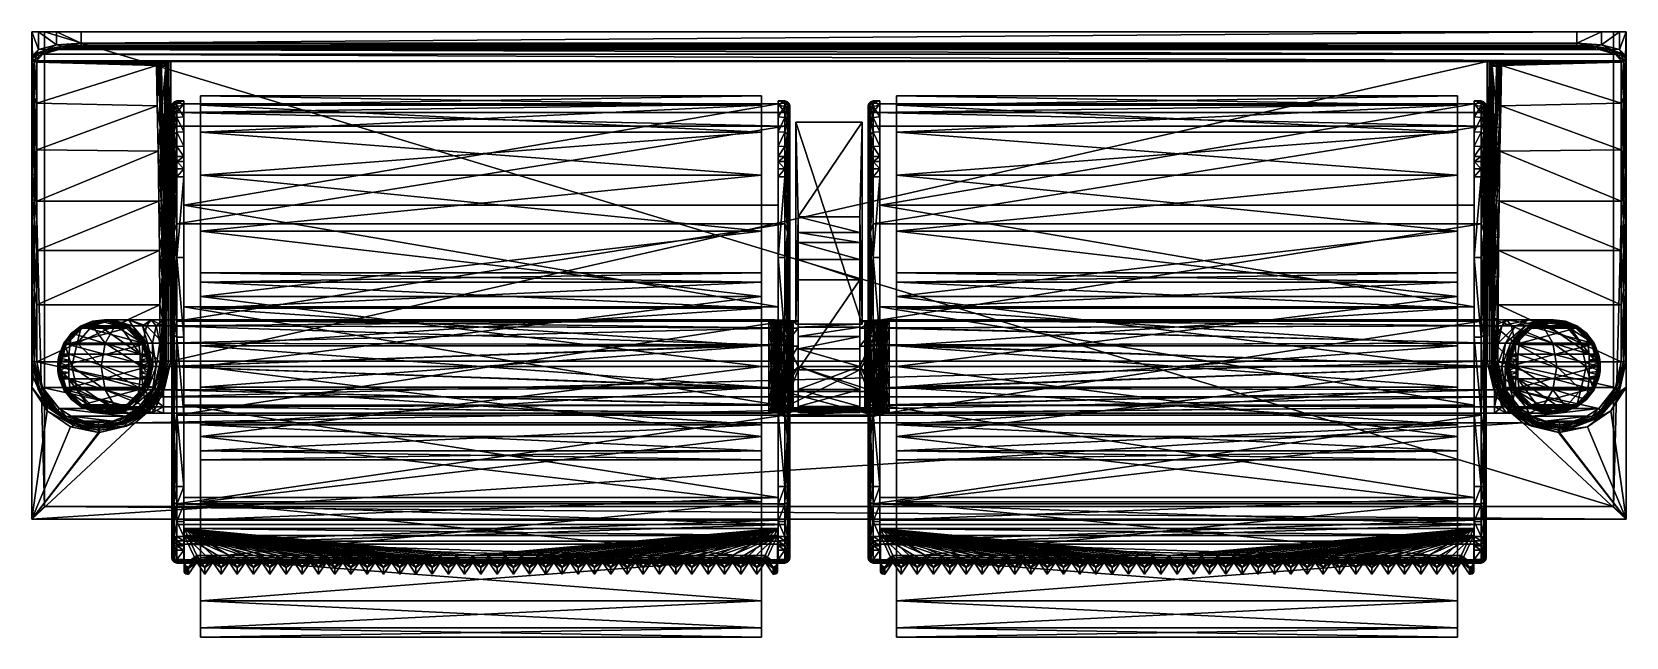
# Model space of a CAD drawing. Header units: millimetres. Extents: x -162 to 162, y -126 to -3.
import ezdxf

# ---------------------------------------------------------------- set-up
doc = ezdxf.new("R2010")
doc.units = ezdxf.units.MM

msp = doc.modelspace()

# ---------------------------------------------------------------- meshes
at = {"color": 57}
mesh = msp.add_polyface(dxfattribs=at)
corners = [(-159.47, -3), (-159.47, -99.47), (-159.47, -99.47, -5), (-161, -70.04, -20.85), (-161.5, -70.02, -20.72), (-161, -58.44, -23.46), (-161.5, -55.56, -24.3), (-162, -69.9, -19.86), (-162, -58.14, -22.51), (-161.87, -69.97, -20.35), (-161.87, -55.44, -23.95), (-136, -58.44, -23.46), (-135.95, -70.04, -20.85), (-162, -3), (-162, -102), (-162, -69.9, -9.2), (-162, -75.2, -8.2), (-151.75, -63.21, -64.2), (-142.75, -63.21, -64.2), (-155.04, -66.5, -64.2), (-147.25, -62, -64.2), (-139.46, -66.5, -64.2), (-156.25, -71, -64.2), (-151.94, -62.88, -20.2), (-155.37, -66.31, -20.2), (-142.56, -62.88, -20.2), (-147.25, -61.62, -20.2), (-156.62, -71, -20.2), (-139.13, -66.31, -20.2), (-137.88, -71, -20.2), (-156.42, -68.5, -64.5), (-154.5, -68.5, -64.5), (-153.95, -64.26, -64.5), (-144.8, -61.82, -64.5), (-149.7, -61.82, -64.5), (-140, -68.5, -64.5), (-152, -62.77, -72.5), (-155.37, -66.25, -74.61), (-155.48, -66.25, -72.5), (-151.91, -62.77, -74.25), (-152.77, -66.25, -82.61), (-153.87, -71, -83.25), (-156.63, -71, -74.75), (-142.5, -62.77, -72.5), (-147.18, -61.5, -73.75), (-147.25, -61.5, -72.5), (-142.46, -62.77, -73.26), (-145.64, -61.5, -78.5), (-149.76, -62.77, -80.88), (-141.53, -62.77, -76.12), (-142.3, -61.5, -82.21), (-145.1, -62.77, -86.05), (-147.14, -66.25, -88.86), (-147.89, -71, -89.89), (-139.46, -66.25, -92.29), (-154.5, -68.5, -62), (-156.42, -68.5, -62), (-156.47, -68.69, -61.04), (-140.55, -64.26, -64.5), (-156.75, -71, -72.5)]
mesh.append_faces([[corners[k] for k in face] for face in [(5, 4, 6), (33, 45, 34), (32, 38, 30), (32, 34, 36), (33, 58, 43)]], dxfattribs={"color": 57})
mesh.append_faces([[corners[k] for k in face] for face in [(3, 4, 5), (9, 8, 10), (37, 36, 39), (47, 46, 49), (47, 51, 48), (40, 39, 48), (51, 54, 52), (38, 59, 30)]], dxfattribs={"vtx0": -1, "color": 57})
mesh.append_faces([[corners[k] for k in face] for face in [(17, 18, 19), (19, 21, 22), (25, 23, 28), (28, 24, 29), (44, 46, 47), (44, 39, 45), (36, 45, 39)]], dxfattribs={"vtx0": -1, "vtx1": -1, "color": 57})
mesh.append_faces([[corners[k] for k in face] for face in [(31, 35, 32)]], dxfattribs={"vtx0": -1, "vtx1": -1, "vtx2": -1, "color": 57})
mesh.append_faces([[corners[k] for k in face] for face in [(9, 6, 4), (36, 37, 38), (43, 44, 45), (44, 43, 46), (44, 48, 39)]], dxfattribs={"vtx0": -1, "vtx2": -1, "color": 57})
mesh.append_faces([[corners[k] for k in face] for face in [(7, 8, 9), (5, 11, 3), (7, 15, 8), (23, 17, 24), (17, 23, 20), (25, 18, 26), (26, 20, 23), (24, 19, 27), (30, 31, 32), (37, 39, 40), (37, 42, 38), (47, 49, 50), (40, 48, 52), (51, 52, 48), (55, 31, 56)]], dxfattribs={"vtx1": -1, "color": 57})
mesh.append_faces([[corners[k] for k in face] for face in [(13, 14, 1), (14, 13, 16), (18, 21, 19), (23, 24, 28), (33, 34, 35), (34, 32, 35)]], dxfattribs={"vtx1": -1, "vtx2": -1, "color": 57})
mesh.append_faces([[corners[k] for k in face] for face in [(0, 1, 2), (9, 10, 6), (11, 12, 3), (17, 20, 18), (18, 20, 26), (17, 19, 24), (25, 26, 23), (37, 40, 41), (44, 47, 48), (47, 50, 51), (40, 52, 53), (55, 56, 57), (31, 30, 56), (45, 33, 43), (38, 32, 36), (57, 56, 30), (36, 34, 45)]], dxfattribs={"vtx2": -1, "color": 57})
mesh = msp.add_polyface(dxfattribs=at)
corners = [(-159.47, -3, -5), (-159.47, -3), (-159.47, -99.47, -5), (-133.76, -9, -8.2), (-133.77, -69.9, -8.2), (-134.15, -9.08, -8.27), (-134.63, -69.9, -8.69), (-134.47, -9.3, -8.49), (-134.26, -69.9, -8.33), (-134.69, -9.62, -8.81), (-134.77, -10, -9.18), (-134.77, -69.9, -9.18), (-161, -26.95, -43.11), (-161, -37.38, -34.33), (-161.5, -32.13, -38.34), (-161.5, -37.3, -34.22), (-162, -36.77, -33.53), (-161.87, -31.9, -38.06), (-161.87, -37.08, -33.93), (-162, -26.26, -42.38), (-161.5, -16.34, -54.13), (-161, -58.44, -23.46), (-161.5, -55.56, -24.3), (-161, -47.44, -28), (-161.87, -40.81, -31.3), (-162, -46.98, -27.11), (-161.5, -41.01, -31.6), (-161.87, -55.44, -23.95), (-162, -58.14, -22.51), (-136.08, -47.44, -28), (-136.19, -37.38, -34.33), (-135.58, -44.75, -29.29), (-135.51, -52.78, -25.36), (-136, -58.44, -23.46), (-135.7, -37.29, -34.23), (-135.19, -36.77, -33.55), (-135.13, -44.44, -28.76), (-135.33, -37.07, -33.94), (-135.08, -46.98, -27.13), (-135.06, -52.55, -24.79), (-135.33, -52.73, -25.23), (-135.4, -44.68, -29.17), (-135, -58.14, -22.52), (-135.72, -22.27, -47.31), (-135.45, -21.93, -46.98), (-135.9, -22.37, -47.4), (-135.34, -26.96, -41.75), (-136.34, -27.22, -42.86), (-162, -3), (-159.47, -99.47), (-162, -69.9, -9.2), (-162, -75.2, -8.2), (-133.55, -32.43, -27.07), (-133.55, -22.3, -23.05), (-133.55, -30.42, -27.54)]
mesh.append_faces([[corners[k] for k in face] for face in [(6, 7, 8), (7, 6, 9), (7, 5, 8), (12, 13, 14), (16, 19, 17), (21, 22, 23), (16, 24, 25), (24, 27, 25), (23, 22, 26), (23, 26, 13), (25, 27, 28), (29, 30, 31), (29, 31, 32), (29, 32, 33), (30, 34, 31), (35, 38, 36), (36, 38, 39), (34, 37, 31), (31, 37, 41), (42, 39, 38), (43, 34, 45), (46, 37, 44), (30, 47, 34), (34, 47, 45), (37, 34, 44)]], dxfattribs={"color": 57})
mesh.append_faces([[corners[k] for k in face] for face in [(11, 9, 6), (13, 15, 14), (16, 18, 24), (24, 15, 26), (15, 13, 26), (36, 41, 37), (43, 44, 34), (35, 37, 46), (47, 13, 12)]], dxfattribs={"vtx0": -1, "color": 57})
mesh.append_faces([[corners[k] for k in face] for face in [(17, 14, 18), (15, 18, 14), (18, 15, 24), (11, 42, 10), (28, 48, 25), (51, 48, 50), (52, 53, 54)]], dxfattribs={"vtx0": -1, "vtx1": -1, "color": 57})
mesh.append_faces([[corners[k] for k in face] for face in [(28, 50, 48)]], dxfattribs={"vtx0": -1, "vtx1": -1, "vtx2": -1, "color": 57})
mesh.append_faces([[corners[k] for k in face] for face in [(17, 20, 14), (36, 40, 41)]], dxfattribs={"vtx0": -1, "vtx2": -1, "color": 57})
mesh.append_faces([[corners[k] for k in face] for face in [(0, 1, 2), (3, 4, 5), (10, 9, 11), (24, 26, 27), (40, 32, 41), (31, 41, 32), (30, 13, 47), (33, 21, 29), (13, 30, 23), (23, 29, 21), (1, 48, 49)]], dxfattribs={"vtx1": -1, "color": 57})
mesh.append_faces([[corners[k] for k in face] for face in [(8, 5, 4), (36, 39, 40), (42, 38, 10), (38, 35, 10), (16, 25, 48)]], dxfattribs={"vtx1": -1, "vtx2": -1, "color": 57})
mesh.append_faces([[corners[k] for k in face] for face in [(16, 17, 18), (26, 22, 27), (35, 36, 37), (30, 29, 23)]], dxfattribs={"vtx2": -1, "color": 57})
mesh = msp.add_polyface(dxfattribs=at)
corners = [(-159.47, -3), (-159.47, -3, -5), (-162, -3), (-162, -3, -73), (-159.79, -7.56, -77.79), (-161, -8.91, -73.29), (-160.51, -7.84, -76.8), (-161.87, -8.43, -73.14), (-160.93, -7.57, -76.89), (-161.5, -8.79, -73.25), (-161.07, -7.4, -76.9), (-162, -7.96, -73), (-160.66, -6.61, -78), (-161, -8.96, -73.14), (-161.5, -8.83, -73.1), (-162, -8, -72.85), (-161.87, -8.48, -73), (-161, -9, -64.31), (-161.5, -8.87, -64.31), (-161, -9, -72.85), (-161.5, -8.87, -72.85), (-162, -8, -64.31), (-161.87, -8.5, -72.85), (-161.87, -8.5, -64.31), (-161, -9.08, -63.92), (-161, -9.18, -63.74), (-161.5, -9.02, -63.74), (-161, -9.02, -64.11), (-161.5, -9.07, -63.67), (-162, -8.35, -63.17), (-161.87, -8.7, -63.56), (-161.87, -8.77, -63.46), (-162, -8.16, -63.53), (-162, -8.04, -63.91), (-161, -26.95, -43.11), (-161.5, -32.13, -38.34), (-161.5, -16.34, -54.13), (-161, -17.51, -52.95), (-161.87, -31.9, -38.06), (-162, -26.26, -42.38), (-161.87, -16.06, -53.89), (-162, -16.75, -52.3), (-161, -9, -72.95), (-161, -8.98, -73.05), (-160.66, -3, -78), (-162, -36.77, -33.53)]
mesh.append_faces([[corners[k] for k in face] for face in [(8, 6, 9), (7, 11, 10), (11, 12, 10), (18, 17, 27), (34, 35, 36), (25, 37, 36)]], dxfattribs={"color": 57})
mesh.append_faces([[corners[k] for k in face] for face in [(4, 5, 6), (7, 8, 9), (8, 7, 10), (5, 9, 6), (16, 9, 14), (23, 20, 18), (24, 18, 27), (26, 31, 30), (19, 20, 42), (42, 14, 43), (14, 13, 43), (22, 14, 20)]], dxfattribs={"vtx0": -1, "color": 57})
mesh.append_faces([[corners[k] for k in face] for face in [(2, 1, 3), (13, 14, 5), (21, 23, 33), (28, 31, 26), (3, 32, 2)]], dxfattribs={"vtx0": -1, "vtx1": -1, "color": 57})
mesh.append_faces([[corners[k] for k in face] for face in [(5, 14, 9), (15, 7, 16), (19, 18, 20), (21, 22, 23), (25, 28, 26), (29, 30, 31), (33, 23, 30), (29, 31, 40), (28, 40, 31), (15, 16, 22)]], dxfattribs={"vtx0": -1, "vtx2": -1, "color": 57})
mesh.append_faces([[corners[k] for k in face] for face in [(0, 1, 2), (7, 9, 16), (17, 18, 19), (22, 20, 23), (24, 25, 26), (23, 18, 30), (38, 39, 40), (41, 29, 40), (16, 14, 22), (11, 3, 12), (11, 15, 3)]], dxfattribs={"vtx1": -1, "color": 57})
mesh.append_faces([[corners[k] for k in face] for face in [(21, 15, 22), (29, 32, 30), (32, 33, 30), (15, 21, 3), (21, 33, 3), (33, 32, 3), (32, 29, 2), (29, 41, 2), (41, 39, 2), (39, 45, 2)]], dxfattribs={"vtx1": -1, "vtx2": -1, "color": 57})
mesh.append_faces([[corners[k] for k in face] for face in [(15, 11, 7), (24, 26, 18), (18, 26, 30), (34, 36, 37), (38, 40, 36), (39, 41, 40), (25, 36, 28), (28, 36, 40), (42, 20, 14), (3, 44, 12)]], dxfattribs={"vtx2": -1, "color": 57})
mesh = msp.add_polyface(dxfattribs=at)
corners = [(-157, -3, -81.66), (-160.66, -3, -78), (-152, -3, -83), (-162, -3, -73), (-136.72, -9.02, -64.11), (-136.72, -9, -64.27), (-136.72, -9, -64.31), (-136.72, -9.01, -64.16), (-136.71, -9.08, -63.92), (-136.72, -9.01, -64.2), (-136.72, -9, -64.22), (-136.71, -9.18, -63.74), (-136.57, -9.19, -63.71), (-136.29, -9.1, -63.76), (-136.12, -9.01, -64.04), (-161, -9, -72.85), (-136.18, -9, -64.19), (-161, -9, -64.31), (-159.79, -7.56, -77.79), (-160.51, -7.84, -76.8), (-158.51, -6.95, -79.78), (-156.5, -6.58, -81.08), (-160.93, -7.57, -76.89), (-161.07, -7.4, -76.9), (-158.82, -6.66, -80.01), (-157, -5.62, -81.66), (-158.92, -6.5, -80.06), (-160.66, -6.61, -78), (-155.74, -5.91, -82.16), (-155.68, -6.06, -82.08), (-152, -5.26, -83), (-152, -6.01, -82.66), (-152, -5.67, -82.91), (-155.52, -6.35, -81.76), (-152, -6.21, -82.29), (-136.69, -9.82, -62.82), (-136.4, -9.78, -62.8), (-136.51, -18, -52.39), (-136.7, -9.39, -63.44), (-136.45, -9.21, -63.64), (-136.7, -9.6, -63.13), (-161, -9.18, -63.74), (-161, -9.02, -64.11), (-161, -9.08, -63.92), (-161, -17.51, -52.95), (-161, -26.95, -43.11), (-136.34, -27.22, -42.86)]
mesh.append_faces([[corners[k] for k in face] for face in [(4, 5, 6), (5, 4, 7), (8, 4, 7), (8, 7, 4), (6, 5, 4), (5, 9, 4), (7, 4, 10), (7, 10, 5), (6, 5, 10), (6, 10, 5), (4, 9, 10), (5, 10, 9), (8, 4, 13), (25, 26, 27), (26, 23, 27), (25, 30, 28), (31, 29, 32), (29, 31, 33), (30, 32, 28), (21, 20, 33), (32, 29, 28)]], dxfattribs={"color": 57})
mesh.append_faces([[corners[k] for k in face] for face in [(11, 8, 12), (6, 14, 4), (26, 29, 24), (31, 34, 33), (35, 36, 37), (8, 41, 43)]], dxfattribs={"vtx0": -1, "color": 57})
mesh.append_faces([[corners[k] for k in face] for face in [(22, 20, 19), (12, 39, 38), (36, 40, 39), (38, 39, 40), (11, 38, 41), (41, 35, 44)]], dxfattribs={"vtx0": -1, "vtx1": -1, "color": 57})
mesh.append_faces([[corners[k] for k in face] for face in [(6, 15, 16)]], dxfattribs={"vtx0": -1, "vtx1": -1, "vtx2": -1, "color": 57})
mesh.append_faces([[corners[k] for k in face] for face in [(26, 28, 29)]], dxfattribs={"vtx0": -1, "vtx2": -1, "color": 57})
mesh.append_faces([[corners[k] for k in face] for face in [(0, 1, 2), (18, 19, 20), (22, 23, 24), (26, 24, 23), (29, 33, 24), (42, 4, 43), (17, 6, 42), (37, 44, 35), (2, 30, 0), (27, 1, 25), (25, 0, 30)]], dxfattribs={"vtx1": -1, "color": 57})
mesh.append_faces([[corners[k] for k in face] for face in [(1, 3, 2), (35, 40, 36), (11, 41, 8), (44, 37, 45), (38, 40, 41), (40, 35, 41)]], dxfattribs={"vtx1": -1, "vtx2": -1, "color": 57})
mesh.append_faces([[corners[k] for k in face] for face in [(12, 8, 13), (6, 17, 15), (18, 20, 21), (22, 24, 20), (26, 25, 28), (21, 33, 34), (33, 20, 24), (11, 12, 38), (6, 4, 42), (4, 8, 43), (37, 46, 45), (1, 0, 25)]], dxfattribs={"vtx2": -1, "color": 57})
mesh = msp.add_polyface(dxfattribs=at)
corners = [(-159.47, -3, -5), (-159.47, -99.47, -5), (159.47, -99.47, -5), (-159.47, -99.47), (-162, -102, -8.2), (-141.03, -82.48, -8.2), (141.03, -82.48, -8.2), (-135.25, -66.25, -92.73), (-12.25, -66.58, -92.91), (-135.25, -71, -94), (-135.25, -71, -75), (-8.25, -66.58, -76.09), (-135.25, -66.25, -76.27), (-135.25, -75.75, -76.27), (-8.25, -75.42, -76.09), (-8.25, -78.83, -79.12), (-135.25, -80.5, -84.5), (-10.25, -80.43, -83.38), (-135.25, -79.23, -79.75), (-135.25, -79.23, -89.25), (-12.25, -80.43, -85.62), (-12.25, -78.83, -89.88), (-12.25, -75.42, -92.91), (-135.25, -75.75, -92.73), (-8.25, -71, -75), (-8.25, -63.17, -79.12), (-12.25, -71, -94), (-12.1, -80.5, -84.77), (-11.67, -80.49, -84.04), (-11.02, -80.45, -83.55), (-10.35, -78.87, -30.41), (-131.15, -58.87, -25.11), (-10.35, -58.87, -25.11), (-131.15, -78.87, -30.41), (-131.15, -97.64, -39.15), (-10.35, -97.64, -39.15), (-131.15, -102.26, -42.19), (-10.35, -102.26, -42.19), (-132.55, -98.89, -36.98), (-8.95, -80.91, -28.5), (-132.55, -80.91, -28.5), (-132.55, -61.78, -23.1), (-8.95, -61.78, -23.1)]
mesh.append_faces([[corners[k] for k in face] for face in [(10, 11, 12), (9, 22, 23), (30, 31, 32), (31, 30, 33), (35, 33, 30), (36, 35, 37), (38, 39, 40)]], dxfattribs={"vtx0": -1, "color": 57})
mesh.append_faces([[corners[k] for k in face] for face in [(4, 5, 6)]], dxfattribs={"vtx0": -1, "vtx1": -1, "vtx2": -1, "color": 57})
mesh.append_faces([[corners[k] for k in face] for face in [(23, 21, 19), (13, 18, 15)]], dxfattribs={"vtx0": -1, "vtx2": -1, "color": 57})
mesh.append_faces([[corners[k] for k in face] for face in [(7, 8, 9), (13, 14, 10), (14, 13, 15), (24, 11, 10), (11, 25, 12), (26, 22, 9), (22, 21, 23), (20, 27, 16), (34, 33, 35), (34, 35, 36), (41, 40, 42)]], dxfattribs={"vtx1": -1, "color": 57})
mesh.append_faces([[corners[k] for k in face] for face in [(27, 28, 16), (28, 29, 16)]], dxfattribs={"vtx1": -1, "vtx2": -1, "color": 57})
mesh.append_faces([[corners[k] for k in face] for face in [(0, 1, 2), (2, 1, 3), (16, 17, 18), (19, 20, 16), (20, 19, 21), (14, 24, 10), (8, 26, 9), (29, 17, 16), (15, 18, 17)]], dxfattribs={"vtx2": -1, "color": 57})
mesh = msp.add_polyface(dxfattribs=at)
corners = [(-159.47, -3, -5), (162, -3, -73), (-162, -3, -73), (-152, -3, -83), (-152, -6.21, -82.29), (-152, -6.01, -82.66), (152, -6.21, -82.29), (-152, -5.26, -83), (152, -5.67, -82.91), (-152, -5.67, -82.91), (152, -6.01, -82.66), (-161, -8.96, -73.14), (-161, -8.91, -73.29), (161, -8.91, -73.29), (-159.79, -7.56, -77.79), (156.5, -6.58, -81.08), (-156.5, -6.58, -81.08), (159.79, -7.56, -77.79), (161, -8.96, -73.14), (-161, -8.98, -73.05), (-161, -9, -72.85), (-161, -9, -72.95), (161, -9, -72.95), (152, -3, -83), (-135.25, -66.25, -92.73), (-135.25, -62.77, -89.25), (-12.25, -66.58, -92.91), (-12.25, -63.17, -89.88), (-135.25, -62.77, -79.75), (-10.25, -61.57, -83.38), (-135.25, -61.5, -84.5), (-8.25, -63.17, -79.12), (-11.02, -61.55, -83.55), (-11.67, -61.51, -84.04), (-12.1, -61.5, -84.77), (-12.25, -61.57, -85.62), (-135.25, -66.25, -76.27), (-131.15, -17.63, -25.33), (-10.35, -17.63, -25.33), (-131.15, -38.24, -23.39), (-10.35, -38.24, -23.39), (-131.15, -58.87, -25.11), (-10.35, -58.87, -25.11), (-132.55, -61.78, -23.1), (-8.95, -42.01, -20.93), (-132.55, -42.01, -20.93), (-132.55, -22.16, -22.06), (-8.95, -22.16, -22.06), (-132.55, -19.36, -23.23), (-8.95, -19.36, -23.23)]
mesh.append_faces([[corners[k] for k in face] for face in [(7, 8, 9), (9, 10, 5), (26, 25, 27), (35, 27, 30)]], dxfattribs={"vtx0": -1, "color": 57})
mesh.append_faces([[corners[k] for k in face] for face in [(4, 5, 6), (11, 18, 19), (24, 25, 26), (49, 38, 48), (37, 48, 38)]], dxfattribs={"vtx0": -1, "vtx1": -1, "color": 57})
mesh.append_faces([[corners[k] for k in face] for face in [(0, 1, 2), (3, 2, 1), (12, 14, 13), (4, 15, 16), (16, 17, 14)]], dxfattribs={"vtx0": -1, "vtx1": -1, "vtx2": -1, "color": 57})
mesh.append_faces([[corners[k] for k in face] for face in [(36, 31, 28), (43, 44, 45)]], dxfattribs={"vtx0": -1, "vtx2": -1, "color": 57})
mesh.append_faces([[corners[k] for k in face] for face in [(21, 19, 22), (29, 32, 30), (37, 38, 39), (41, 39, 42), (46, 45, 47), (46, 47, 48)]], dxfattribs={"vtx1": -1, "color": 57})
mesh.append_faces([[corners[k] for k in face] for face in [(11, 12, 13), (32, 33, 30), (33, 34, 30)]], dxfattribs={"vtx1": -1, "vtx2": -1, "color": 57})
mesh.append_faces([[corners[k] for k in face] for face in [(20, 21, 22), (7, 3, 23), (28, 29, 30), (29, 28, 31), (34, 35, 30), (30, 27, 25), (38, 40, 39), (39, 40, 42)]], dxfattribs={"vtx2": -1, "color": 57})
mesh = msp.add_polyface(dxfattribs=at)
corners = [(159.47, -3, -5), (-159.47, -3, -5), (159.47, -99.47, -5), (162, -3, -73), (152, -3, -83), (-152, -3, -83), (161, -9, -72.85), (136.18, -9, -64.19), (-136.18, -9, -64.19), (152, -6.21, -82.29), (-152, -6.01, -82.66), (152, -6.01, -82.66), (-152, -5.26, -83), (152, -5.26, -83), (152, -5.67, -82.91), (-152, -5.67, -82.91), (161, -8.96, -73.14), (-161, -8.96, -73.14), (161, -8.91, -73.29), (-159.79, -7.56, -77.79), (159.79, -7.56, -77.79), (-152, -6.21, -82.29), (156.5, -6.58, -81.08), (-156.5, -6.58, -81.08), (161, -8.98, -73.05), (-161, -8.98, -73.05), (-161, -9, -72.85), (161, -9, -72.95), (135.25, -61.5, -84.5), (10.25, -61.57, -83.38), (135.25, -62.77, -79.75), (135.25, -62.77, -89.25), (12.1, -61.5, -84.77), (12.25, -61.57, -85.62), (11.67, -61.51, -84.04), (11.02, -61.55, -83.55), (8.25, -63.17, -79.12), (10.35, -17.63, -25.33), (131.15, -17.63, -25.33), (10.35, -38.24, -23.39), (131.15, -38.24, -23.39), (10.35, -58.87, -25.11), (131.15, -58.87, -25.11), (132.55, -42.01, -20.93), (8.95, -61.78, -23.1), (132.55, -61.78, -23.1), (8.95, -42.01, -20.93), (8.95, -22.16, -22.06), (132.55, -22.16, -22.06), (8.95, -19.36, -23.23), (132.55, -19.36, -23.23)]
mesh.append_faces([[corners[k] for k in face] for face in [(33, 32, 31)]], dxfattribs={"color": 57})
mesh.append_faces([[corners[k] for k in face] for face in [(48, 46, 43)]], dxfattribs={"vtx0": -1, "color": 57})
mesh.append_faces([[corners[k] for k in face] for face in [(0, 3, 1), (16, 17, 18), (6, 26, 27), (50, 38, 49)]], dxfattribs={"vtx0": -1, "vtx1": -1, "color": 57})
mesh.append_faces([[corners[k] for k in face] for face in [(6, 7, 8), (18, 19, 20), (22, 20, 23)]], dxfattribs={"vtx0": -1, "vtx1": -1, "vtx2": -1, "color": 57})
mesh.append_faces([[corners[k] for k in face] for face in [(9, 10, 11), (43, 44, 45), (44, 43, 46)]], dxfattribs={"vtx0": -1, "vtx2": -1, "color": 57})
mesh.append_faces([[corners[k] for k in face] for face in [(0, 1, 2), (14, 11, 15), (13, 12, 4), (32, 34, 28), (37, 38, 39), (41, 39, 42), (47, 46, 48), (47, 48, 49), (50, 49, 48)]], dxfattribs={"vtx1": -1, "color": 57})
mesh.append_faces([[corners[k] for k in face] for face in [(4, 5, 3), (21, 9, 22), (34, 35, 28)]], dxfattribs={"vtx1": -1, "vtx2": -1, "color": 57})
mesh.append_faces([[corners[k] for k in face] for face in [(12, 13, 14), (16, 24, 25), (25, 24, 27), (28, 29, 30), (31, 32, 28), (35, 29, 28), (36, 30, 29), (38, 40, 39), (39, 40, 42)]], dxfattribs={"vtx2": -1, "color": 57})
mesh = msp.add_polyface(dxfattribs=at)
corners = [(133.77, -69.9, -8.2), (134.15, -9.08, -8.27), (134.26, -69.9, -8.33), (134.77, -69.9, -9.18), (134.63, -69.9, -8.69), (134.69, -9.62, -8.81), (134.47, -9.3, -8.49), (136, -58.44, -23.46), (135.82, -52.83, -25.47), (136.08, -47.44, -28), (135.15, -61.17, -22.18), (135, -58.14, -22.52), (135.2, -52.66, -25.07), (135.33, -52.73, -25.23), (135.19, -36.77, -33.55), (135.26, -44.59, -29.02), (135.08, -46.98, -27.13), (135.33, -37.07, -33.94), (135.4, -44.68, -29.17), (135.89, -44.81, -29.4), (136.19, -37.38, -34.33), (135.28, -61.22, -22.35), (161, -47.44, -28), (161, -37.38, -34.33), (161.5, -41.01, -31.6), (161.5, -55.56, -24.3), (161, -58.44, -23.46), (162, -36.77, -33.53), (162, -46.98, -27.11), (161.87, -40.81, -31.3), (161.87, -55.44, -23.95), (162, -58.14, -22.51), (134.77, -10, -9.18), (162, -69.9, -9.2), (162, -3), (162, -75.2, -8.2)]
mesh.append_faces([[corners[k] for k in face] for face in [(4, 2, 6), (7, 8, 9), (10, 11, 12), (14, 15, 16), (15, 12, 16), (9, 19, 20), (19, 9, 8), (19, 18, 20), (16, 12, 11), (22, 23, 24), (22, 24, 25), (22, 25, 26), (27, 28, 29), (29, 28, 30), (31, 30, 28)]], dxfattribs={"color": 57})
mesh.append_faces([[corners[k] for k in face] for face in [(19, 13, 18), (29, 25, 24), (20, 22, 9), (9, 26, 7)]], dxfattribs={"vtx0": -1, "color": 57})
mesh.append_faces([[corners[k] for k in face] for face in [(15, 18, 12), (33, 34, 35)]], dxfattribs={"vtx0": -1, "vtx1": -1, "color": 57})
mesh.append_faces([[corners[k] for k in face] for face in [(33, 31, 34)]], dxfattribs={"vtx0": -1, "vtx1": -1, "vtx2": -1, "color": 57})
mesh.append_faces([[corners[k] for k in face] for face in [(0, 1, 2), (11, 3, 32)]], dxfattribs={"vtx0": -1, "vtx2": -1, "color": 57})
mesh.append_faces([[corners[k] for k in face] for face in [(13, 8, 21), (22, 26, 9)]], dxfattribs={"vtx1": -1, "color": 57})
mesh.append_faces([[corners[k] for k in face] for face in [(10, 12, 13), (18, 13, 12)]], dxfattribs={"vtx1": -1, "vtx2": -1, "color": 57})
mesh.append_faces([[corners[k] for k in face] for face in [(3, 4, 5), (15, 17, 18), (19, 8, 13), (29, 30, 25)]], dxfattribs={"vtx2": -1, "color": 57})
mesh = msp.add_polyface(dxfattribs=at)
corners = [(159.47, -3), (159.47, -3, -5), (159.47, -99.47), (134.69, -9.62, -8.81), (134.63, -69.9, -8.69), (134.47, -9.3, -8.49), (134.77, -10, -9.18), (134.77, -69.9, -9.18), (134.26, -69.9, -8.33), (134.15, -9.08, -8.27), (135.72, -22.27, -47.31), (136.2, -22.47, -47.49), (135.33, -37.07, -33.94), (135.58, -22.15, -47.19), (136.19, -37.38, -34.33), (135.7, -37.29, -34.23), (136.34, -27.22, -42.86), (135.19, -36.77, -33.55), (135.34, -26.96, -41.75), (135.26, -44.59, -29.02), (135.4, -44.68, -29.17), (161, -37.38, -34.33), (161.5, -37.3, -34.22), (161.5, -41.01, -31.6), (162, -36.77, -33.53), (161.87, -40.81, -31.3), (161.87, -37.08, -33.93), (161.87, -16.06, -53.89), (161.87, -31.9, -38.06), (161.5, -32.13, -38.34), (162, -26.26, -42.38), (161, -26.95, -43.11), (135.08, -46.98, -27.13), (135, -58.14, -22.52), (161, -47.44, -28), (162, -58.14, -22.51), (162, -46.98, -27.11), (162, -3)]
mesh.append_faces([[corners[k] for k in face] for face in [(3, 4, 5), (5, 8, 9), (10, 11, 12), (10, 12, 13), (14, 15, 16), (16, 15, 11), (12, 18, 13), (15, 12, 11), (12, 15, 20), (15, 14, 20), (30, 24, 28), (21, 31, 29)]], dxfattribs={"color": 57})
mesh.append_faces([[corners[k] for k in face] for face in [(17, 12, 19), (21, 22, 23), (24, 26, 28), (21, 16, 31)]], dxfattribs={"vtx0": -1, "color": 57})
mesh.append_faces([[corners[k] for k in face] for face in [(22, 26, 23)]], dxfattribs={"vtx0": -1, "vtx1": -1, "color": 57})
mesh.append_faces([[corners[k] for k in face] for face in [(22, 28, 26)]], dxfattribs={"vtx0": -1, "vtx2": -1, "color": 57})
mesh.append_faces([[corners[k] for k in face] for face in [(0, 1, 2), (6, 7, 3), (25, 23, 26), (0, 2, 37)]], dxfattribs={"vtx1": -1, "color": 57})
mesh.append_faces([[corners[k] for k in face] for face in [(27, 28, 29), (22, 29, 28), (17, 32, 6), (32, 33, 6), (35, 36, 37), (36, 24, 37)]], dxfattribs={"vtx1": -1, "vtx2": -1, "color": 57})
mesh.append_faces([[corners[k] for k in face] for face in [(17, 18, 12), (24, 25, 26), (21, 29, 22), (14, 21, 34), (21, 14, 16)]], dxfattribs={"vtx2": -1, "color": 57})
mesh = msp.add_polyface(dxfattribs=at)
corners = [(159.47, -3, -5), (159.47, -99.47, -5), (159.47, -99.47), (162, -69.9, -19.86), (161.87, -69.97, -20.35), (162, -58.14, -22.51), (161.87, -55.44, -23.95), (161, -70.04, -20.85), (161, -58.44, -23.46), (161.5, -70.02, -20.72), (161.5, -55.56, -24.3), (136, -58.44, -23.46), (135.95, -70.04, -20.85), (162, -69.9, -9.2), (162, -3), (162, -102), (162, -75.2, -8.2), (142.75, -63.21, -64.2), (151.75, -63.21, -64.2), (139.46, -66.5, -64.2), (147.25, -62, -64.2), (155.04, -66.5, -64.2), (138.25, -71, -64.2), (142.56, -62.88, -20.2), (151.94, -62.88, -20.2), (147.25, -61.62, -20.2), (156.25, -71, -64.2), (155.37, -66.31, -20.2), (139.13, -66.31, -20.2), (156.62, -71, -20.2), (156.42, -68.5, -64.5), (153.95, -64.26, -64.5), (154.5, -68.5, -64.5), (149.7, -61.82, -64.5), (144.8, -61.82, -64.5), (140.55, -64.26, -64.5), (140, -68.5, -64.5), (152, -62.77, -72.5), (147.18, -61.5, -73.75), (147.25, -61.5, -72.5), (151.91, -62.77, -74.25), (145.64, -61.5, -78.5), (141.53, -62.77, -76.12), (142.46, -62.77, -73.26), (156.75, -71, -72.5), (155.37, -66.25, -74.61), (155.48, -66.25, -72.5), (156.63, -71, -74.75), (152.77, -66.25, -82.61), (149.76, -62.77, -80.88), (153.87, -71, -83.25), (147.14, -66.25, -88.86), (145.1, -62.77, -86.05), (142.3, -61.5, -82.21), (142.5, -62.77, -72.5), (147.89, -71, -89.89), (139.46, -66.25, -92.29), (156.42, -68.5, -62), (154.5, -68.5, -62), (156.47, -68.69, -61.04), (154.5, -68.83, -60.75), (156.58, -69.23, -60.23)]
mesh.append_faces([[corners[k] for k in face] for face in [(9, 8, 10), (30, 46, 31), (33, 39, 34), (33, 31, 37)]], dxfattribs={"color": 57})
mesh.append_faces([[corners[k] for k in face] for face in [(5, 4, 6), (11, 7, 12), (7, 11, 8), (45, 49, 40), (48, 52, 49), (41, 40, 49), (55, 56, 51)]], dxfattribs={"vtx0": -1, "color": 57})
mesh.append_faces([[corners[k] for k in face] for face in [(14, 2, 15), (17, 18, 19), (19, 21, 22), (24, 23, 27), (27, 28, 29), (38, 40, 41), (38, 43, 39), (37, 46, 40), (54, 39, 43)]], dxfattribs={"vtx0": -1, "vtx1": -1, "color": 57})
mesh.append_faces([[corners[k] for k in face] for face in [(36, 32, 35)]], dxfattribs={"vtx0": -1, "vtx1": -1, "vtx2": -1, "color": 57})
mesh.append_faces([[corners[k] for k in face] for face in [(9, 6, 4), (37, 38, 39), (38, 37, 40), (44, 45, 46)]], dxfattribs={"vtx0": -1, "vtx2": -1, "color": 57})
mesh.append_faces([[corners[k] for k in face] for face in [(3, 4, 5), (3, 5, 13), (17, 23, 20), (24, 18, 25), (18, 24, 21), (27, 21, 24), (25, 20, 23), (30, 31, 32), (45, 47, 48), (45, 40, 46), (48, 50, 51), (41, 49, 53), (52, 53, 49), (57, 58, 59), (60, 59, 58), (57, 30, 58), (57, 59, 30)]], dxfattribs={"vtx1": -1, "color": 57})
mesh.append_faces([[corners[k] for k in face] for face in [(14, 15, 16), (18, 21, 19), (23, 28, 27), (31, 33, 32), (33, 34, 32), (34, 35, 32), (59, 61, 30)]], dxfattribs={"vtx1": -1, "vtx2": -1, "color": 57})
mesh.append_faces([[corners[k] for k in face] for face in [(0, 1, 2), (7, 8, 9), (9, 10, 6), (17, 20, 18), (26, 21, 27), (18, 20, 25), (24, 25, 23), (38, 41, 42), (45, 48, 49), (48, 51, 52), (30, 32, 58), (46, 30, 44), (39, 33, 37), (54, 34, 39), (37, 31, 46)]], dxfattribs={"vtx2": -1, "color": 57})
mesh = msp.add_polyface(dxfattribs=at)
corners = [(160.66, -3, -78), (152, -3, -83), (162, -3, -73), (157, -3, -81.66), (136.72, -9, -64.31), (136.72, -9.02, -64.11), (136.18, -9, -64.19), (136.71, -9.08, -63.92), (136.24, -9.06, -63.84), (136.71, -9.18, -63.74), (136.57, -9.19, -63.71), (136.72, -9.03, -64.06), (136.72, -9, -64.21), (136.73, -9, -64.28), (136.73, -9, -64.25), (136.72, -9.01, -64.16), (161, -9, -64.31), (161, -9, -72.85), (156.5, -6.58, -81.08), (152, -6.21, -82.29), (155.52, -6.35, -81.76), (158.51, -6.95, -79.78), (159.79, -7.56, -77.79), (152, -5.67, -82.91), (155.68, -6.06, -82.08), (152, -6.01, -82.66), (155.74, -5.91, -82.16), (158.82, -6.66, -80.01), (152, -5.26, -83), (160.66, -6.61, -78), (158.92, -6.5, -80.06), (157, -5.62, -81.66), (161.07, -7.4, -76.9), (160.93, -7.57, -76.89), (160.51, -7.84, -76.8), (136.7, -9.39, -63.44), (136.45, -9.21, -63.64), (136.7, -9.6, -63.13), (136.69, -9.82, -62.82), (136.4, -9.78, -62.8), (161, -9.18, -63.74), (161, -17.51, -52.95), (136.51, -18, -52.39), (136.34, -27.22, -42.86), (161, -26.95, -43.11), (161, -9.08, -63.92), (161, -9.02, -64.11)]
mesh.append_faces([[corners[k] for k in face] for face in [(7, 10, 8), (7, 11, 5), (4, 12, 5), (13, 14, 4), (14, 5, 15), (14, 15, 12), (14, 12, 13), (14, 13, 4), (12, 15, 5), (7, 5, 11), (15, 11, 5), (5, 11, 15), (14, 13, 12), (14, 12, 4), (5, 14, 4), (18, 20, 21), (23, 24, 25), (24, 23, 26), (24, 20, 25), (23, 28, 26), (29, 30, 31), (28, 31, 26)]], dxfattribs={"color": 57})
mesh.append_faces([[corners[k] for k in face] for face in [(18, 19, 20), (24, 21, 20), (30, 33, 27), (30, 26, 31), (34, 27, 33), (19, 25, 20), (38, 41, 42), (40, 7, 45), (5, 45, 7), (28, 3, 31), (31, 0, 29)]], dxfattribs={"vtx0": -1, "color": 57})
mesh.append_faces([[corners[k] for k in face] for face in [(0, 1, 2), (4, 5, 6), (38, 39, 37), (36, 37, 39), (37, 40, 38), (9, 7, 40)]], dxfattribs={"vtx0": -1, "vtx1": -1, "color": 57})
mesh.append_faces([[corners[k] for k in face] for face in [(34, 21, 27), (35, 9, 40), (44, 42, 41), (4, 46, 5)]], dxfattribs={"vtx0": -1, "vtx2": -1, "color": 57})
mesh.append_faces([[corners[k] for k in face] for face in [(7, 8, 5), (16, 4, 17), (24, 26, 27), (10, 35, 36), (10, 9, 35), (43, 42, 44), (46, 45, 5), (3, 0, 31)]], dxfattribs={"vtx1": -1, "color": 57})
mesh.append_faces([[corners[k] for k in face] for face in [(4, 6, 17), (30, 27, 26), (35, 37, 36), (37, 35, 40), (40, 41, 38)]], dxfattribs={"vtx1": -1, "vtx2": -1, "color": 57})
mesh.append_faces([[corners[k] for k in face] for face in [(0, 3, 1), (9, 10, 7), (18, 21, 22), (24, 27, 21), (30, 29, 32), (34, 22, 21), (4, 16, 46), (28, 1, 3)]], dxfattribs={"vtx2": -1, "color": 57})
mesh = msp.add_polyface(dxfattribs=at)
corners = [(159.47, -3), (162, -3), (159.47, -3, -5), (162, -3, -73), (158.92, -6.5, -80.06), (161.07, -7.4, -76.9), (160.93, -7.57, -76.89), (160.66, -6.61, -78), (162, -7.96, -73), (161.87, -8.43, -73.14), (161, -8.91, -73.29), (160.51, -7.84, -76.8), (161.5, -8.79, -73.25), (159.79, -7.56, -77.79), (162, -8, -64.31), (162, -8.04, -63.91), (161.87, -8.5, -64.31), (161.87, -8.7, -63.56), (162, -8.16, -63.53), (162, -8.35, -63.17), (161.87, -8.77, -63.46), (162, -8, -72.85), (161.87, -8.5, -72.85), (161.5, -8.87, -64.31), (161.87, -8.48, -73), (161.5, -8.83, -73.1), (161.5, -8.87, -72.85), (160.66, -3, -78)]
mesh.append_faces([[corners[k] for k in face] for face in [(7, 8, 5), (8, 9, 5), (11, 6, 12)]], dxfattribs={"color": 57})
mesh.append_faces([[corners[k] for k in face] for face in [(10, 13, 11), (12, 5, 9), (8, 24, 9), (25, 9, 24), (3, 7, 27)]], dxfattribs={"vtx0": -1, "color": 57})
mesh.append_faces([[corners[k] for k in face] for face in [(16, 15, 17), (24, 21, 22), (21, 24, 8), (15, 3, 18)]], dxfattribs={"vtx0": -1, "vtx1": -1, "color": 57})
mesh.append_faces([[corners[k] for k in face] for face in [(4, 5, 6), (19, 20, 17), (21, 16, 22), (1, 19, 18)]], dxfattribs={"vtx0": -1, "vtx2": -1, "color": 57})
mesh.append_faces([[corners[k] for k in face] for face in [(0, 1, 2), (16, 23, 22), (24, 22, 25), (12, 9, 25), (8, 7, 3)]], dxfattribs={"vtx1": -1, "color": 57})
mesh.append_faces([[corners[k] for k in face] for face in [(1, 3, 2), (14, 15, 16), (15, 18, 17), (18, 19, 17), (21, 14, 16), (15, 14, 3), (14, 21, 3), (3, 1, 18)]], dxfattribs={"vtx1": -1, "vtx2": -1, "color": 57})
mesh.append_faces([[corners[k] for k in face] for face in [(10, 11, 12), (12, 6, 5), (22, 26, 25), (21, 8, 3)]], dxfattribs={"vtx2": -1, "color": 57})
mesh = msp.add_polyface(dxfattribs=at)
corners = [(161, -17.51, -52.95), (161, -9.18, -63.74), (161.5, -16.34, -54.13), (161, -26.95, -43.11), (161.5, -9.07, -63.67), (162, -8.35, -63.17), (161.87, -16.06, -53.89), (161.87, -8.77, -63.46), (162, -16.75, -52.3), (162, -26.26, -42.38), (161.87, -31.9, -38.06), (161.5, -32.13, -38.34), (161, -9, -64.31), (161.5, -8.87, -64.31), (161, -9.02, -64.11), (161.5, -9.02, -63.74), (161, -9.08, -63.92), (161.87, -8.5, -64.31), (161.87, -8.7, -63.56), (161, -9, -72.85), (161.5, -8.87, -72.85), (161.87, -8.5, -72.85), (161, -8.96, -73.14), (161.5, -8.83, -73.1), (161, -8.98, -73.05), (161, -9, -72.95), (161.5, -8.79, -73.25), (161, -8.91, -73.29), (162, -36.77, -33.53), (162, -3)]
mesh.append_faces([[corners[k] for k in face] for face in [(0, 1, 2), (11, 3, 2), (12, 13, 14)]], dxfattribs={"color": 57})
mesh.append_faces([[corners[k] for k in face] for face in [(1, 4, 2), (6, 9, 10), (6, 11, 2), (14, 15, 16), (17, 15, 13), (12, 20, 13), (21, 13, 20), (22, 23, 24)]], dxfattribs={"vtx0": -1, "color": 57})
mesh.append_faces([[corners[k] for k in face] for face in [(4, 7, 2), (19, 20, 12)]], dxfattribs={"vtx0": -1, "vtx1": -1, "color": 57})
mesh.append_faces([[corners[k] for k in face] for face in [(5, 6, 7), (1, 15, 4), (4, 18, 7), (22, 26, 23)]], dxfattribs={"vtx0": -1, "vtx2": -1, "color": 57})
mesh.append_faces([[corners[k] for k in face] for face in [(8, 9, 6), (6, 2, 7), (20, 25, 23), (24, 23, 25)]], dxfattribs={"vtx1": -1, "color": 57})
mesh.append_faces([[corners[k] for k in face] for face in [(22, 27, 26), (28, 9, 29), (9, 8, 29), (8, 5, 29)]], dxfattribs={"vtx1": -1, "vtx2": -1, "color": 57})
mesh.append_faces([[corners[k] for k in face] for face in [(0, 2, 3), (5, 8, 6), (14, 13, 15), (17, 18, 15), (1, 16, 15), (4, 15, 18), (19, 25, 20)]], dxfattribs={"vtx2": -1, "color": 57})
mesh = msp.add_polyface(dxfattribs=at)
corners = [(-133.77, -69.9, -8.2), (-133.76, -9, -8.2), (133.76, -9, -8.2), (-134.67, -9, -60.88), (-135.74, -9, -63.87), (135.12, -9, -62.98), (-135.12, -9, -62.98), (-161, -9, -72.85), (161, -9, -72.85), (-136.18, -9, -64.19), (134.67, -9, -60.88), (135.74, -9, -63.87), (-12.25, -61.57, -85.62), (-12.1, -61.5, -84.77), (-11.75, -61.7, -85.6), (-11.11, -61.66, -84.27), (-11, -61.8, -84.42), (-10.85, -62.29, -84.67), (-11.38, -62.06, -85.56), (-11.67, -61.51, -84.04), (-10.25, -61.57, -83.38), (-10.25, -61.6, -83.8), (-11.02, -61.55, -83.55), (-10.25, -62.15, -84.41), (-10.25, -61.81, -84.16), (-10.35, -65.03, -30.96), (-10.35, -58.87, -25.11), (-10.35, -48.86, -28.33), (-10.35, -17.63, -25.33), (-10.35, -30.81, -28.46), (-10.35, -38.24, -23.39), (-10.35, -17.01, -28.35), (-10.35, -29.37, -29.39), (-10.35, -20.28, -33.35), (-10.35, -28.33, -30.76), (-10.35, -17.98, -31.29), (-10.35, -23.3, -33.99), (-10.35, -26.25, -33.05), (-10.35, -32.48, -28.07), (-8.95, -42.01, -20.93), (-132.55, -61.78, -23.1), (-8.95, -61.78, -23.1), (-8.95, -22.16, -22.06), (-132.55, -42.01, -20.93), (-8.95, -19.36, -23.23), (-132.55, -19.36, -23.23)]
mesh.append_faces([[corners[k] for k in face] for face in [(14, 15, 16), (14, 16, 17), (23, 16, 24), (24, 16, 15), (24, 15, 21)]], dxfattribs={"color": 57})
mesh.append_faces([[corners[k] for k in face] for face in [(22, 21, 15), (42, 43, 39)]], dxfattribs={"vtx0": -1, "color": 57})
mesh.append_faces([[corners[k] for k in face] for face in [(4, 5, 6), (6, 10, 3), (14, 13, 15), (20, 21, 22), (25, 26, 27), (28, 29, 30), (29, 31, 32), (33, 34, 35), (35, 32, 31), (30, 27, 26)]], dxfattribs={"vtx0": -1, "vtx1": -1, "color": 57})
mesh.append_faces([[corners[k] for k in face] for face in [(7, 8, 9), (4, 9, 11)]], dxfattribs={"vtx0": -1, "vtx1": -1, "vtx2": -1, "color": 57})
mesh.append_faces([[corners[k] for k in face] for face in [(39, 40, 41)]], dxfattribs={"vtx0": -1, "vtx2": -1, "color": 57})
mesh.append_faces([[corners[k] for k in face] for face in [(1, 3, 2), (12, 13, 14), (22, 15, 19), (36, 37, 33), (44, 45, 42)]], dxfattribs={"vtx1": -1, "color": 57})
mesh.append_faces([[corners[k] for k in face] for face in [(13, 19, 15), (28, 31, 29), (37, 34, 33), (34, 32, 35), (29, 38, 30), (38, 27, 30)]], dxfattribs={"vtx1": -1, "vtx2": -1, "color": 57})
mesh.append_faces([[corners[k] for k in face] for face in [(0, 1, 2), (14, 17, 18)]], dxfattribs={"vtx2": -1, "color": 57})
mesh = msp.add_polyface(dxfattribs=at)
corners = [(-135.74, -9, -63.87), (-135.12, -9, -62.98), (-135.48, -9.01, -63.35), (-135.88, -9.01, -63.85), (-136.12, -9.01, -64.04), (-136.18, -9, -64.19), (-135.71, -9.23, -62.71), (-135.74, -9.1, -63.18), (-135.43, -9.06, -62.84), (-135.84, -9.17, -63.11), (-136.05, -9.07, -63.66), (-136.11, -9.12, -63.58), (-136.45, -9.21, -63.64), (-136.29, -9.1, -63.76), (-136.24, -9.06, -63.84), (-136.57, -9.19, -63.71), (-136.72, -9, -64.31), (-136.72, -9.02, -64.11), (-134.47, -9.3, -8.49), (-135.17, -9.13, -60.87), (-134.15, -9.08, -8.27), (-133.76, -9, -8.2), (-134.67, -9, -60.88), (-134.97, -9.02, -61.87), (-135.38, -9.21, -61.79), (-134.99, -9.02, -62), (-135.39, -9.2, -61.91)]
mesh.append_faces([[corners[k] for k in face] for face in [(11, 12, 13), (17, 14, 13), (18, 19, 20), (8, 26, 6)]], dxfattribs={"color": 57})
mesh.append_faces([[corners[k] for k in face] for face in [(6, 7, 8), (7, 9, 10), (7, 2, 8), (11, 10, 9), (4, 14, 17)]], dxfattribs={"vtx0": -1, "color": 57})
mesh.append_faces([[corners[k] for k in face] for face in [(23, 24, 25), (26, 25, 24), (8, 1, 25)]], dxfattribs={"vtx0": -1, "vtx1": -1, "color": 57})
mesh.append_faces([[corners[k] for k in face] for face in [(0, 4, 5), (16, 5, 4)]], dxfattribs={"vtx0": -1, "vtx1": -1, "vtx2": -1, "color": 57})
mesh.append_faces([[corners[k] for k in face] for face in [(0, 2, 3), (0, 3, 4), (7, 6, 9), (7, 3, 2), (11, 14, 10), (15, 13, 12), (1, 8, 2), (4, 10, 14), (22, 20, 19)]], dxfattribs={"vtx0": -1, "vtx2": -1, "color": 57})
mesh.append_faces([[corners[k] for k in face] for face in [(21, 20, 22)]], dxfattribs={"vtx1": -1, "color": 57})
mesh.append_faces([[corners[k] for k in face] for face in [(0, 1, 2), (7, 10, 3), (4, 3, 10), (19, 23, 22), (23, 25, 22), (1, 22, 25)]], dxfattribs={"vtx1": -1, "vtx2": -1, "color": 57})
mesh.append_faces([[corners[k] for k in face] for face in [(11, 13, 14), (23, 19, 24), (26, 8, 25)]], dxfattribs={"vtx2": -1, "color": 57})
mesh = msp.add_polyface(dxfattribs=at)
corners = [(-135.71, -9.23, -62.71), (-135.91, -9.5, -62.61), (-135.84, -9.17, -63.11), (-136.45, -9.21, -63.64), (-136.11, -9.12, -63.58), (-136.22, -9.28, -63.37), (-134.77, -10, -9.18), (-135.67, -10, -60.87), (-134.69, -9.62, -8.81), (-135.17, -9.13, -60.87), (-134.47, -9.3, -8.49), (-135.54, -9.5, -60.87), (-135.52, -9.34, -61.76), (-135.53, -9.33, -61.88), (-135.39, -9.2, -61.91), (-135.38, -9.21, -61.79), (-135.72, -22.27, -47.31), (-135.5, -18.01, -50.89), (-135.45, -21.93, -46.98), (-136.4, -9.78, -62.8), (-136.13, -9.67, -62.73), (-136.51, -18, -52.39), (-135.9, -22.37, -47.4), (-132.55, -17.03, -28.62), (-133.05, -17.56, -25.8), (-132.55, -17.49, -25.62), (-133.05, -17.19, -28.82), (-133.42, -17.55, -28.77), (-131.15, -17.01, -28.35), (-131.15, -17.63, -25.33), (-131.15, -17.98, -31.29)]
mesh.append_faces([[corners[k] for k in face] for face in [(0, 1, 2), (3, 4, 5), (9, 10, 11), (10, 8, 11), (7, 1, 12), (1, 0, 13), (7, 16, 1), (21, 20, 22), (23, 24, 25), (24, 23, 26), (28, 25, 29), (25, 28, 23), (30, 23, 28)]], dxfattribs={"color": 57})
mesh.append_faces([[corners[k] for k in face] for face in [(14, 13, 0), (7, 17, 18), (19, 20, 21), (5, 19, 3), (1, 20, 5)]], dxfattribs={"vtx0": -1, "color": 57})
mesh.append_faces([[corners[k] for k in face] for face in [(8, 7, 11), (12, 15, 11), (20, 1, 22), (20, 19, 5)]], dxfattribs={"vtx0": -1, "vtx1": -1, "color": 57})
mesh.append_faces([[corners[k] for k in face] for face in [(12, 13, 14)]], dxfattribs={"vtx0": -1, "vtx1": -1, "vtx2": -1, "color": 57})
mesh.append_faces([[corners[k] for k in face] for face in [(12, 14, 15)]], dxfattribs={"vtx0": -1, "vtx2": -1, "color": 57})
mesh.append_faces([[corners[k] for k in face] for face in [(4, 2, 5), (1, 5, 2), (6, 7, 8), (9, 11, 15)]], dxfattribs={"vtx1": -1, "color": 57})
mesh.append_faces([[corners[k] for k in face] for face in [(7, 6, 17)]], dxfattribs={"vtx1": -1, "vtx2": -1, "color": 57})
mesh.append_faces([[corners[k] for k in face] for face in [(7, 12, 11), (12, 1, 13), (24, 26, 27)]], dxfattribs={"vtx2": -1, "color": 57})
mesh = msp.add_polyface(dxfattribs=at)
corners = [(-135.72, -22.27, -47.31), (-135.67, -10, -60.87), (-135.45, -21.93, -46.98), (-135.9, -22.37, -47.4), (-135.91, -9.5, -62.61), (-135.34, -26.96, -41.75), (-135.5, -18.01, -50.89), (-136.51, -18, -52.39), (-136.34, -27.22, -42.86), (-135.19, -36.77, -33.55), (-134.77, -10, -9.18), (-133.55, -22.3, -23.05), (-133.42, -22.23, -22.55), (-133.55, -19.97, -24.02), (-133.42, -19.61, -23.67), (-133.55, -18.41, -26.02), (-132.55, -22.16, -22.06), (-132.55, -19.36, -23.23), (-133.05, -22.18, -22.19), (-133.05, -19.39, -23.38), (-133.05, -17.56, -25.8), (-133.42, -17.55, -28.77), (-133.42, -17.9, -25.94), (-132.55, -17.49, -25.62), (-132.55, -20.43, -33.42), (-133.05, -18.38, -31.61), (-132.55, -18.1, -31.47), (-133.05, -20.8, -33.44), (-133.42, -20.94, -33.1), (-133.42, -18.67, -31.39), (-133.05, -17.19, -28.82), (-132.55, -26.29, -33.02), (-133.05, -23.82, -33.81), (-132.55, -23.41, -33.99), (-133.42, -26.39, -32.33), (-133.42, -23.77, -33.45), (-133.55, -25.74, -32.18), (-133.55, -20.86, -32.52), (-133.55, -23.34, -32.99), (-133.55, -18.03, -28.52), (-133.55, -18.92, -30.89), (-132.55, -17.03, -28.62), (-131.15, -17.01, -28.35), (-131.15, -29.37, -29.39), (-131.15, -17.98, -31.29), (-131.15, -26.25, -33.05), (-131.15, -20.28, -33.35), (-131.15, -28.33, -30.76), (-131.15, -23.3, -33.99), (-131.15, -17.63, -25.33), (-131.15, -30.81, -28.46), (-133.55, -28.69, -28.66), (-133.55, -27.44, -30.3), (-133.55, -30.42, -27.54)]
mesh.append_faces([[corners[k] for k in face] for face in [(5, 2, 6), (7, 3, 8), (20, 19, 23), (24, 25, 26), (25, 24, 27), (25, 30, 26), (32, 27, 33), (34, 36, 35), (23, 19, 17), (26, 30, 41), (38, 35, 36), (26, 41, 44)]], dxfattribs={"color": 57})
mesh.append_faces([[corners[k] for k in face] for face in [(13, 12, 14), (18, 17, 19), (18, 14, 12), (20, 21, 22), (25, 28, 29), (32, 34, 35), (15, 14, 22), (40, 21, 29), (38, 28, 35), (46, 26, 44), (26, 46, 24), (45, 33, 48), (48, 24, 46)]], dxfattribs={"vtx0": -1, "color": 57})
mesh.append_faces([[corners[k] for k in face] for face in [(42, 43, 44), (45, 46, 47), (47, 44, 43), (51, 40, 52), (40, 51, 39), (33, 24, 48)]], dxfattribs={"vtx0": -1, "vtx1": -1, "color": 57})
mesh.append_faces([[corners[k] for k in face] for face in [(11, 15, 53)]], dxfattribs={"vtx0": -1, "vtx1": -1, "vtx2": -1, "color": 57})
mesh.append_faces([[corners[k] for k in face] for face in [(0, 3, 4), (11, 12, 13), (13, 14, 15), (16, 17, 18), (20, 22, 19), (25, 29, 30), (32, 35, 27), (37, 28, 38), (28, 37, 29), (39, 21, 40), (21, 39, 22), (15, 22, 39), (40, 29, 37), (13, 15, 11), (38, 36, 37), (23, 17, 49)]], dxfattribs={"vtx1": -1, "color": 57})
mesh.append_faces([[corners[k] for k in face] for face in [(9, 5, 10), (5, 6, 10), (46, 44, 47), (42, 49, 50), (40, 37, 52), (36, 52, 37), (15, 39, 53)]], dxfattribs={"vtx1": -1, "vtx2": -1, "color": 57})
mesh.append_faces([[corners[k] for k in face] for face in [(0, 1, 2), (18, 19, 14), (25, 27, 28), (31, 32, 33), (22, 14, 19), (29, 21, 30), (35, 28, 27), (33, 27, 24), (45, 48, 46)]], dxfattribs={"vtx2": -1, "color": 57})
mesh = msp.add_polyface(dxfattribs=at)
corners = [(-133.77, -69.9, -8.2), (133.76, -9, -8.2), (133.77, -69.9, -8.2), (-134.67, -9, -60.88), (134.67, -9, -60.88), (135.12, -9, -62.98), (-135.74, -9, -63.87), (135.74, -9, -63.87), (-135.12, -9, -62.98), (-136.18, -9, -64.19), (136.18, -9, -64.19), (12.25, -61.57, -85.62), (11.75, -61.7, -85.6), (12.1, -61.5, -84.77), (11.11, -61.66, -84.27), (11.67, -61.51, -84.04), (10.25, -61.6, -83.8), (11, -61.8, -84.42), (10.25, -61.81, -84.16), (10.25, -61.57, -83.38), (11.02, -61.55, -83.55), (11.38, -62.06, -85.56), (11.17, -62.5, -85.12), (10.25, -62.15, -84.41), (10.85, -62.29, -84.67), (11.75, -62.89, -89.18), (10.35, -32.48, -28.07), (10.35, -38.24, -23.39), (10.35, -48.86, -28.33), (10.35, -30.81, -28.46), (10.35, -29.37, -29.39), (10.35, -17.01, -28.35), (10.35, -17.98, -31.29), (10.35, -26.25, -33.05), (10.35, -20.28, -33.35), (10.35, -28.33, -30.76), (10.35, -23.3, -33.99), (10.35, -17.63, -25.33), (10.35, -58.87, -25.11), (10.35, -65.03, -30.96), (8.95, -19.36, -23.23), (131.15, -17.63, -25.33)]
mesh.append_faces([[corners[k] for k in face] for face in [(16, 17, 18), (16, 14, 17), (21, 22, 17), (21, 17, 14), (21, 14, 12), (23, 18, 24), (18, 17, 24), (22, 24, 17), (11, 25, 12)]], dxfattribs={"color": 57})
mesh.append_faces([[corners[k] for k in face] for face in [(16, 20, 14)]], dxfattribs={"vtx0": -1, "color": 57})
mesh.append_faces([[corners[k] for k in face] for face in [(1, 3, 4), (5, 6, 7), (7, 9, 10), (13, 14, 15), (26, 27, 28), (30, 31, 29), (31, 30, 32), (33, 34, 35), (35, 32, 30), (28, 38, 39), (37, 40, 41)]], dxfattribs={"vtx0": -1, "vtx1": -1, "color": 57})
mesh.append_faces([[corners[k] for k in face] for face in [(0, 1, 2), (13, 12, 14)]], dxfattribs={"vtx0": -1, "vtx2": -1, "color": 57})
mesh.append_faces([[corners[k] for k in face] for face in [(11, 12, 13), (20, 15, 14)]], dxfattribs={"vtx1": -1, "color": 57})
mesh.append_faces([[corners[k] for k in face] for face in [(5, 4, 8), (19, 20, 16), (26, 29, 27), (34, 32, 35), (31, 37, 29), (37, 27, 29), (27, 38, 28)]], dxfattribs={"vtx1": -1, "vtx2": -1, "color": 57})
mesh.append_faces([[corners[k] for k in face] for face in [(33, 36, 34)]], dxfattribs={"vtx2": -1, "color": 57})
mesh = msp.add_polyface(dxfattribs=at)
corners = [(133.76, -9, -8.2), (134.15, -9.08, -8.27), (133.77, -69.9, -8.2), (133.55, -27.44, -30.3), (133.55, -28.69, -28.66), (133.42, -27.88, -30.53), (133.42, -29.38, -28.73), (133.05, -29.6, -29.02), (133.05, -28.21, -30.7), (133.55, -32.43, -27.07), (133.42, -32, -27.62), (133.55, -30.42, -27.54), (133.42, -32.45, -27.57), (133.05, -32.48, -27.94), (133.05, -32.05, -27.98), (132.55, -32.48, -28.07), (132.55, -29.37, -29.39), (132.55, -30.81, -28.46), (132.55, -28.33, -30.76), (132.55, -48.86, -28.33), (133.05, -43.97, -27.87), (133.05, -64.65, -30.74), (133.42, -43.99, -27.51), (133.55, -48.95, -27.34), (133.42, -64.74, -30.38), (133.55, -25.74, -32.18), (133.42, -26.39, -32.33), (133.05, -26.61, -32.62), (132.55, -26.29, -33.02), (133.55, -41.99, -21.93), (133.42, -43.63, -21.49), (133.55, -61.59, -24.08), (133.55, -22.3, -23.05), (133.42, -22.23, -22.55), (132.55, -22.16, -22.06), (132.55, -42.01, -20.93), (133.05, -22.18, -22.19), (133.05, -43.65, -21.12), (133.42, -64.88, -24.26), (133.05, -64.96, -23.9), (132.55, -61.78, -23.1), (131.15, -32.48, -28.07), (131.15, -30.81, -28.46), (131.15, -28.33, -30.76), (131.15, -29.37, -29.39), (131.15, -48.86, -28.33), (132.55, -65.03, -30.96), (131.15, -17.63, -25.33), (131.15, -38.24, -23.39), (131.15, -58.87, -25.11), (131.15, -26.25, -33.05)]
mesh.append_faces([[corners[k] for k in face] for face in [(10, 6, 11), (13, 15, 14), (16, 7, 17), (16, 8, 7), (7, 14, 17), (11, 6, 4), (15, 17, 14), (19, 15, 20), (19, 20, 21), (15, 13, 20), (9, 23, 22), (22, 23, 24), (29, 30, 31), (32, 33, 29), (29, 33, 30), (34, 35, 36), (36, 35, 37), (30, 38, 31), (39, 37, 40)]], dxfattribs={"color": 57})
mesh.append_faces([[corners[k] for k in face] for face in [(5, 4, 6), (9, 10, 11), (10, 13, 14), (18, 8, 16), (22, 21, 20), (18, 28, 27), (36, 30, 33), (35, 40, 37)]], dxfattribs={"vtx0": -1, "color": 57})
mesh.append_faces([[corners[k] for k in face] for face in [(12, 13, 10), (13, 12, 20), (43, 18, 44), (47, 42, 48), (48, 45, 49), (11, 32, 9), (9, 29, 23), (31, 23, 29)]], dxfattribs={"vtx0": -1, "vtx1": -1, "color": 57})
mesh.append_faces([[corners[k] for k in face] for face in [(18, 43, 28)]], dxfattribs={"vtx0": -1, "vtx1": -1, "vtx2": -1, "color": 57})
mesh.append_faces([[corners[k] for k in face] for face in [(5, 7, 8), (9, 12, 10), (3, 5, 26), (8, 26, 5)]], dxfattribs={"vtx0": -1, "vtx2": -1, "color": 57})
mesh.append_faces([[corners[k] for k in face] for face in [(0, 1, 2), (10, 14, 6), (7, 6, 14), (22, 20, 12), (25, 3, 26), (30, 37, 38), (15, 41, 17), (16, 17, 44), (41, 15, 45)]], dxfattribs={"vtx1": -1, "color": 57})
mesh.append_faces([[corners[k] for k in face] for face in [(3, 4, 5), (42, 41, 48), (41, 45, 48), (32, 29, 9)]], dxfattribs={"vtx1": -1, "vtx2": -1, "color": 57})
mesh.append_faces([[corners[k] for k in face] for face in [(5, 6, 7), (9, 22, 12), (18, 27, 8), (8, 27, 26), (36, 37, 30), (41, 42, 17), (18, 16, 44), (17, 42, 44), (15, 19, 45), (45, 19, 46), (43, 50, 28)]], dxfattribs={"vtx2": -1, "color": 57})
mesh = msp.add_polyface(dxfattribs=at)
corners = [(135.67, -10, -60.87), (134.69, -9.62, -8.81), (135.54, -9.5, -60.87), (134.77, -10, -9.18), (134.47, -9.3, -8.49), (135.17, -9.13, -60.87), (136.22, -9.28, -63.37), (135.91, -9.5, -62.61), (135.96, -9.29, -63.03), (135.71, -9.23, -62.71), (135.41, -9.19, -62.01), (135.54, -9.31, -61.98), (135.5, -18.01, -50.89), (135.58, -22.15, -47.19), (136.13, -9.67, -62.73), (135.72, -22.27, -47.31), (136.4, -9.78, -62.8), (136.69, -9.82, -62.82), (136.51, -18, -52.39), (136.2, -22.47, -47.49), (136.45, -9.21, -63.64), (133.42, -17.9, -25.94), (133.55, -18.03, -28.52), (133.42, -17.55, -28.77), (133.05, -17.19, -28.82), (133.05, -17.56, -25.8), (132.55, -17.03, -28.62), (132.55, -18.1, -31.47), (132.55, -17.49, -25.62), (133.05, -18.38, -31.61), (131.15, -17.63, -25.33), (131.15, -17.01, -28.35), (131.15, -17.98, -31.29)]
mesh.append_faces([[corners[k] for k in face] for face in [(1, 4, 2), (2, 4, 5), (7, 9, 8), (12, 0, 13), (17, 18, 19), (0, 7, 13), (26, 24, 27), (24, 26, 25), (28, 25, 26), (30, 28, 31), (27, 32, 26), (32, 31, 26), (26, 31, 28)]], dxfattribs={"color": 57})
mesh.append_faces([[corners[k] for k in face] for face in [(10, 2, 5), (0, 2, 11), (14, 16, 15), (16, 17, 15), (21, 22, 23), (21, 24, 25)]], dxfattribs={"vtx0": -1, "color": 57})
mesh.append_faces([[corners[k] for k in face] for face in [(0, 1, 2)]], dxfattribs={"vtx0": -1, "vtx2": -1, "color": 57})
mesh.append_faces([[corners[k] for k in face] for face in [(9, 7, 11), (0, 12, 3)]], dxfattribs={"vtx1": -1, "color": 57})
mesh.append_faces([[corners[k] for k in face] for face in [(14, 6, 16)]], dxfattribs={"vtx1": -1, "vtx2": -1, "color": 57})
mesh.append_faces([[corners[k] for k in face] for face in [(0, 3, 1), (6, 7, 8), (10, 11, 2), (7, 0, 11), (14, 15, 7), (7, 6, 14), (6, 20, 16), (21, 23, 24), (29, 24, 23)]], dxfattribs={"vtx2": -1, "color": 57})
mesh = msp.add_polyface(dxfattribs=at)
corners = [(135.5, -18.01, -50.89), (135.58, -22.15, -47.19), (135.34, -26.96, -41.75), (135.72, -22.27, -47.31), (136.69, -9.82, -62.82), (136.2, -22.47, -47.49), (135.91, -9.5, -62.61), (136.34, -27.22, -42.86), (136.51, -18, -52.39), (134.77, -10, -9.18), (135.19, -36.77, -33.55), (132.55, -22.16, -22.06), (133.05, -22.18, -22.19), (132.55, -19.36, -23.23), (133.05, -19.39, -23.38), (132.55, -17.49, -25.62), (133.55, -22.3, -23.05), (133.55, -19.97, -24.02), (133.42, -22.23, -22.55), (133.42, -19.61, -23.67), (133.55, -18.03, -28.52), (133.42, -17.9, -25.94), (133.55, -18.41, -26.02), (133.05, -17.56, -25.8), (133.55, -20.86, -32.52), (133.42, -18.67, -31.39), (133.55, -18.92, -30.89), (133.42, -20.94, -33.1), (133.05, -20.8, -33.44), (133.05, -18.38, -31.61), (133.42, -17.55, -28.77), (133.55, -25.74, -32.18), (133.42, -23.77, -33.45), (133.55, -23.34, -32.99), (133.42, -26.39, -32.33), (133.05, -26.61, -32.62), (133.05, -23.82, -33.81), (132.55, -26.29, -33.02), (132.55, -20.43, -33.42), (132.55, -23.41, -33.99), (132.55, -18.1, -31.47), (133.05, -17.19, -28.82), (131.15, -17.63, -25.33), (131.15, -17.01, -28.35), (131.15, -30.81, -28.46), (131.15, -29.37, -29.39), (131.15, -20.28, -33.35), (131.15, -28.33, -30.76), (131.15, -17.98, -31.29), (131.15, -23.3, -33.99), (131.15, -26.25, -33.05), (133.55, -28.69, -28.66), (133.55, -30.42, -27.54), (133.55, -27.44, -30.3)]
mesh.append_faces([[corners[k] for k in face] for face in [(0, 1, 2), (3, 4, 5), (3, 1, 6), (7, 5, 8), (13, 14, 15), (31, 32, 33), (32, 31, 34), (35, 37, 36), (28, 38, 29), (15, 14, 23), (40, 41, 29), (40, 29, 38), (39, 28, 36)]], dxfattribs={"color": 57})
mesh.append_faces([[corners[k] for k in face] for face in [(13, 12, 14), (18, 17, 19), (18, 14, 12), (20, 21, 22), (24, 25, 26), (25, 24, 27), (25, 28, 29), (32, 35, 36), (22, 19, 17), (26, 30, 20), (33, 27, 24)]], dxfattribs={"vtx0": -1, "color": 57})
mesh.append_faces([[corners[k] for k in face] for face in [(44, 43, 45), (46, 47, 48), (48, 45, 43), (51, 20, 52), (20, 51, 26), (31, 24, 53), (53, 26, 51)]], dxfattribs={"vtx0": -1, "vtx1": -1, "color": 57})
mesh.append_faces([[corners[k] for k in face] for face in [(16, 52, 22)]], dxfattribs={"vtx0": -1, "vtx1": -1, "vtx2": -1, "color": 57})
mesh.append_faces([[corners[k] for k in face] for face in [(11, 12, 13), (16, 17, 18), (21, 23, 19), (21, 19, 22), (25, 29, 30), (25, 30, 26), (32, 36, 27), (32, 27, 33), (49, 50, 46), (17, 16, 22), (15, 42, 13), (48, 40, 46), (49, 39, 50), (38, 46, 40)]], dxfattribs={"vtx1": -1, "color": 57})
mesh.append_faces([[corners[k] for k in face] for face in [(0, 2, 9), (2, 10, 9), (42, 43, 44), (50, 47, 46), (47, 45, 48), (24, 26, 53), (20, 22, 52), (39, 49, 38), (37, 50, 39)]], dxfattribs={"vtx1": -1, "vtx2": -1, "color": 57})
mesh.append_faces([[corners[k] for k in face] for face in [(18, 19, 14), (25, 27, 28), (32, 34, 35), (38, 28, 39), (23, 14, 19), (39, 36, 37), (36, 28, 27), (31, 33, 24), (49, 46, 38)]], dxfattribs={"vtx2": -1, "color": 57})
mesh = msp.add_polyface(dxfattribs=at)
corners = [(135.17, -9.13, -60.87), (134.15, -9.08, -8.27), (134.67, -9, -60.88), (134.47, -9.3, -8.49), (133.76, -9, -8.2), (136.22, -9.28, -63.37), (135.96, -9.29, -63.03), (136.2, -9.2, -63.49), (136.35, -9.16, -63.66), (136.45, -9.21, -63.64), (135.43, -9.06, -62.84), (135.74, -9.1, -63.18), (135.71, -9.23, -62.71), (135.63, -9.05, -63.25), (136.05, -9.07, -63.66), (135.12, -9, -62.98), (136.18, -9, -64.19), (136.19, -9.03, -63.92), (135.74, -9, -63.87), (136.57, -9.19, -63.71), (135.98, -9.03, -63.74), (136.24, -9.06, -63.84), (136.72, -9.02, -64.11), (135.01, -9.02, -62.11), (135.41, -9.19, -62.01), (135.54, -9.31, -61.98)]
mesh.append_faces([[corners[k] for k in face] for face in [(1, 0, 3), (5, 7, 8), (5, 8, 9), (10, 11, 12), (11, 14, 7), (11, 7, 6), (11, 6, 12), (9, 8, 19), (19, 8, 21), (12, 24, 10), (24, 12, 25), (24, 0, 23), (24, 23, 10)]], dxfattribs={"color": 57})
mesh.append_faces([[corners[k] for k in face] for face in [(5, 6, 7), (14, 8, 7), (21, 20, 17)]], dxfattribs={"vtx0": -1, "color": 57})
mesh.append_faces([[corners[k] for k in face] for face in [(11, 13, 14), (10, 15, 13), (16, 17, 18), (14, 20, 21)]], dxfattribs={"vtx0": -1, "vtx1": -1, "color": 57})
mesh.append_faces([[corners[k] for k in face] for face in [(14, 13, 20), (16, 22, 17), (18, 17, 20), (18, 20, 13), (2, 23, 0), (15, 10, 23)]], dxfattribs={"vtx0": -1, "vtx2": -1, "color": 57})
mesh.append_faces([[corners[k] for k in face] for face in [(0, 1, 2), (15, 18, 13), (2, 15, 23)]], dxfattribs={"vtx1": -1, "vtx2": -1, "color": 57})
mesh.append_faces([[corners[k] for k in face] for face in [(1, 4, 2), (11, 10, 13), (14, 21, 8), (21, 17, 22)]], dxfattribs={"vtx2": -1, "color": 57})
at = {"color": 7}
mesh = msp.add_polyface(dxfattribs=at)
corners = [(-127.75, -53.88, -102.24), (-13.75, -53.88, -102.24), (-127.75, -52, -94), (-127.75, -66.77, -112.52), (-13.75, -66.77, -112.52), (-127.75, -59.15, -108.85), (-127.75, -66.77, -75.48), (-13.75, -66.77, -75.48), (-127.75, -75.23, -75.48), (-127.75, -53.88, -85.76), (-13.75, -53.88, -85.76), (-127.75, -59.15, -79.15), (-13.75, -59.15, -79.15), (-13.75, -59.15, -108.85), (-13.75, -52, -94), (-127.75, -17.87, -79.76), (-13.75, -17.87, -79.76), (-127.75, -16, -94), (-127.75, -32.11, -55.11), (-13.75, -32.11, -55.11), (-127.75, -23.37, -66.5), (-127.75, -56.76, -40.87), (-13.75, -56.76, -40.87), (-127.75, -43.5, -46.37), (-127.75, -56.76, -147.13), (-13.75, -56.76, -147.13), (-127.75, -71, -149), (-127.75, -32.11, -132.89), (-13.75, -32.11, -132.89), (-127.75, -43.5, -141.63), (-127.75, -17.87, -108.24), (-13.75, -17.87, -108.24), (-127.75, -23.37, -121.5), (-13.75, -23.37, -121.5), (-13.75, -43.5, -141.63), (-127.75, -71, -39), (-13.75, -71, -39), (-13.75, -43.5, -46.37), (-13.75, -23.37, -66.5), (-13.75, -16, -94), (-127.75, -75.23, -112.52)]
mesh.append_faces([[corners[k] for k in face] for face in [(9, 15, 2), (11, 18, 9), (18, 11, 23), (3, 26, 40), (5, 29, 3), (29, 5, 27), (2, 30, 0), (0, 27, 5), (6, 23, 11), (30, 2, 17)]], dxfattribs={"vtx0": -1, "vtx1": -1, "color": 7})
mesh.append_faces([[corners[k] for k in face] for face in [(0, 1, 2), (3, 4, 5), (6, 7, 8), (9, 10, 11), (11, 12, 6), (5, 13, 0), (2, 14, 9), (15, 16, 17), (18, 19, 20), (21, 22, 23), (24, 25, 26), (27, 28, 29), (30, 31, 32), (32, 33, 27), (29, 34, 24), (35, 36, 21), (23, 37, 18), (20, 38, 15), (17, 39, 30)]], dxfattribs={"vtx1": -1, "color": 7})
mesh.append_faces([[corners[k] for k in face] for face in [(15, 17, 2), (30, 32, 0), (32, 27, 0), (29, 24, 3), (24, 26, 3), (35, 21, 6), (21, 23, 6), (18, 20, 9), (20, 15, 9)]], dxfattribs={"vtx1": -1, "vtx2": -1, "color": 7})
mesh = msp.add_polyface(dxfattribs=at)
corners = [(-13.75, -53.88, -102.24), (-127.75, -53.88, -102.24), (-13.75, -59.15, -108.85), (-13.75, -66.77, -112.52), (-127.75, -66.77, -112.52), (-13.75, -75.23, -112.52), (-13.75, -66.77, -75.48), (-127.75, -66.77, -75.48), (-13.75, -59.15, -79.15), (-13.75, -53.88, -85.76), (-127.75, -53.88, -85.76), (-13.75, -52, -94), (-127.75, -59.15, -79.15), (-127.75, -59.15, -108.85), (-127.75, -52, -94), (-13.75, -17.87, -79.76), (-127.75, -17.87, -79.76), (-13.75, -23.37, -66.5), (-13.75, -32.11, -55.11), (-127.75, -32.11, -55.11), (-13.75, -43.5, -46.37), (-13.75, -56.76, -40.87), (-127.75, -56.76, -40.87), (-13.75, -71, -39), (-13.75, -56.76, -147.13), (-127.75, -56.76, -147.13), (-13.75, -43.5, -141.63), (-13.75, -32.11, -132.89), (-127.75, -32.11, -132.89), (-13.75, -23.37, -121.5), (-13.75, -17.87, -108.24), (-127.75, -17.87, -108.24), (-13.75, -16, -94), (-127.75, -23.37, -121.5), (-127.75, -43.5, -141.63), (-13.75, -71, -149), (-127.75, -71, -149), (-127.75, -43.5, -46.37), (-127.75, -23.37, -66.5), (-127.75, -16, -94), (-13.75, -75.23, -75.48)]
mesh.append_faces([[corners[k] for k in face] for face in [(0, 30, 11), (2, 27, 0), (27, 2, 26), (6, 23, 40), (8, 20, 6), (20, 8, 18), (11, 15, 9), (9, 18, 8), (3, 26, 2), (15, 11, 32)]], dxfattribs={"vtx0": -1, "vtx1": -1, "color": 7})
mesh.append_faces([[corners[k] for k in face] for face in [(0, 1, 2), (3, 4, 5), (6, 7, 8), (9, 10, 11), (15, 16, 17), (18, 19, 20), (21, 22, 23), (24, 25, 26), (27, 28, 29), (30, 31, 32)]], dxfattribs={"vtx1": -1, "color": 7})
mesh.append_faces([[corners[k] for k in face] for face in [(30, 32, 11), (15, 17, 9), (17, 18, 9), (20, 21, 6), (21, 23, 6), (35, 24, 3), (24, 26, 3), (27, 29, 0), (29, 30, 0)]], dxfattribs={"vtx1": -1, "vtx2": -1, "color": 7})
mesh.append_faces([[corners[k] for k in face] for face in [(9, 8, 12), (3, 2, 13), (0, 11, 14), (30, 29, 33), (27, 26, 34), (24, 35, 36), (21, 20, 37), (18, 17, 38), (15, 32, 39)]], dxfattribs={"vtx2": -1, "color": 7})
mesh = msp.add_polyface(dxfattribs=at)
corners = [(13.75, -53.88, -102.24), (127.75, -53.88, -102.24), (13.75, -52, -94), (13.75, -66.77, -112.52), (127.75, -66.77, -112.52), (13.75, -59.15, -108.85), (13.75, -66.77, -75.48), (127.75, -66.77, -75.48), (13.75, -75.23, -75.48), (13.75, -53.88, -85.76), (127.75, -53.88, -85.76), (13.75, -59.15, -79.15), (127.75, -59.15, -79.15), (127.75, -59.15, -108.85), (127.75, -52, -94), (13.75, -17.87, -79.76), (127.75, -17.87, -79.76), (13.75, -16, -94), (13.75, -32.11, -55.11), (127.75, -32.11, -55.11), (13.75, -23.37, -66.5), (13.75, -56.76, -40.87), (127.75, -56.76, -40.87), (13.75, -43.5, -46.37), (13.75, -56.76, -147.13), (127.75, -56.76, -147.13), (13.75, -71, -149), (13.75, -32.11, -132.89), (127.75, -32.11, -132.89), (13.75, -43.5, -141.63), (13.75, -17.87, -108.24), (127.75, -17.87, -108.24), (13.75, -23.37, -121.5), (127.75, -23.37, -121.5), (127.75, -43.5, -141.63), (13.75, -71, -39), (127.75, -71, -39), (127.75, -43.5, -46.37), (127.75, -23.37, -66.5), (127.75, -16, -94), (13.75, -75.23, -112.52)]
mesh.append_faces([[corners[k] for k in face] for face in [(9, 15, 2), (11, 18, 9), (18, 11, 23), (3, 26, 40), (5, 29, 3), (29, 5, 27), (2, 30, 0), (0, 27, 5), (6, 23, 11), (30, 2, 17)]], dxfattribs={"vtx0": -1, "vtx1": -1, "color": 7})
mesh.append_faces([[corners[k] for k in face] for face in [(0, 1, 2), (3, 4, 5), (6, 7, 8), (9, 10, 11), (11, 12, 6), (5, 13, 0), (2, 14, 9), (15, 16, 17), (18, 19, 20), (21, 22, 23), (24, 25, 26), (27, 28, 29), (30, 31, 32), (32, 33, 27), (29, 34, 24), (35, 36, 21), (23, 37, 18), (20, 38, 15), (17, 39, 30)]], dxfattribs={"vtx1": -1, "color": 7})
mesh.append_faces([[corners[k] for k in face] for face in [(15, 17, 2), (30, 32, 0), (32, 27, 0), (29, 24, 3), (24, 26, 3), (35, 21, 6), (21, 23, 6), (18, 20, 9), (20, 15, 9)]], dxfattribs={"vtx1": -1, "vtx2": -1, "color": 7})
mesh = msp.add_polyface(dxfattribs=at)
corners = [(127.75, -53.88, -102.24), (13.75, -53.88, -102.24), (127.75, -59.15, -108.85), (127.75, -66.77, -112.52), (13.75, -66.77, -112.52), (127.75, -75.23, -112.52), (127.75, -66.77, -75.48), (13.75, -66.77, -75.48), (127.75, -59.15, -79.15), (127.75, -53.88, -85.76), (13.75, -53.88, -85.76), (127.75, -52, -94), (13.75, -59.15, -79.15), (13.75, -59.15, -108.85), (13.75, -52, -94), (127.75, -17.87, -79.76), (13.75, -17.87, -79.76), (127.75, -23.37, -66.5), (127.75, -32.11, -55.11), (13.75, -32.11, -55.11), (127.75, -43.5, -46.37), (127.75, -56.76, -40.87), (13.75, -56.76, -40.87), (127.75, -71, -39), (127.75, -56.76, -147.13), (13.75, -56.76, -147.13), (127.75, -43.5, -141.63), (127.75, -32.11, -132.89), (13.75, -32.11, -132.89), (127.75, -23.37, -121.5), (127.75, -17.87, -108.24), (13.75, -17.87, -108.24), (127.75, -16, -94), (13.75, -23.37, -121.5), (13.75, -43.5, -141.63), (127.75, -71, -149), (13.75, -71, -149), (13.75, -43.5, -46.37), (13.75, -23.37, -66.5), (13.75, -16, -94), (127.75, -75.23, -75.48)]
mesh.append_faces([[corners[k] for k in face] for face in [(0, 30, 11), (2, 27, 0), (27, 2, 26), (6, 23, 40), (8, 20, 6), (20, 8, 18), (11, 15, 9), (9, 18, 8), (3, 26, 2), (15, 11, 32)]], dxfattribs={"vtx0": -1, "vtx1": -1, "color": 7})
mesh.append_faces([[corners[k] for k in face] for face in [(0, 1, 2), (3, 4, 5), (6, 7, 8), (9, 10, 11), (15, 16, 17), (18, 19, 20), (21, 22, 23), (24, 25, 26), (27, 28, 29), (30, 31, 32)]], dxfattribs={"vtx1": -1, "color": 7})
mesh.append_faces([[corners[k] for k in face] for face in [(30, 32, 11), (15, 17, 9), (17, 18, 9), (20, 21, 6), (21, 23, 6), (35, 24, 3), (24, 26, 3), (27, 29, 0), (29, 30, 0)]], dxfattribs={"vtx1": -1, "vtx2": -1, "color": 7})
mesh.append_faces([[corners[k] for k in face] for face in [(9, 8, 12), (3, 2, 13), (0, 11, 14), (30, 29, 33), (27, 26, 34), (24, 35, 36), (21, 20, 37), (18, 17, 38), (15, 32, 39)]], dxfattribs={"vtx2": -1, "color": 7})
at = {"color": 57}
mesh = msp.add_polyface(dxfattribs=at)
corners = [(-133.55, -28.69, -28.66), (-133.42, -29.38, -28.73), (-133.55, -30.42, -27.54), (-133.55, -27.44, -30.3), (-133.42, -27.88, -30.53), (-132.55, -28.33, -30.76), (-132.55, -29.37, -29.39), (-133.05, -28.21, -30.7), (-133.05, -29.6, -29.02), (-133.42, -32, -27.62), (-133.05, -32.05, -27.98), (-132.55, -30.81, -28.46), (-133.05, -23.82, -33.81), (-132.55, -26.29, -33.02), (-133.05, -26.61, -32.62), (-133.42, -26.39, -32.33), (-133.55, -25.74, -32.18), (-132.55, -22.16, -22.06), (-133.05, -22.18, -22.19), (-132.55, -42.01, -20.93), (-133.55, -22.3, -23.05), (-133.55, -41.99, -21.93), (-133.42, -22.23, -22.55), (-133.05, -43.65, -21.12), (-131.15, -28.33, -30.76), (-131.15, -29.37, -29.39), (-131.15, -30.81, -28.46), (-131.15, -17.01, -28.35), (-131.15, -17.63, -25.33), (-131.15, -38.24, -23.39), (-133.55, -18.03, -28.52), (-132.55, -23.41, -33.99), (-131.15, -26.25, -33.05)]
mesh.append_faces([[corners[k] for k in face] for face in [(0, 1, 2), (7, 6, 8), (1, 9, 2), (10, 8, 11), (6, 11, 8), (12, 13, 14), (17, 18, 19), (20, 21, 22)]], dxfattribs={"color": 57})
mesh.append_faces([[corners[k] for k in face] for face in [(0, 4, 1), (13, 5, 14), (5, 7, 14), (22, 23, 18), (24, 13, 32)]], dxfattribs={"vtx0": -1, "color": 57})
mesh.append_faces([[corners[k] for k in face] for face in [(3, 4, 0), (5, 24, 6), (25, 27, 26), (2, 30, 0)]], dxfattribs={"vtx0": -1, "vtx1": -1, "color": 57})
mesh.append_faces([[corners[k] for k in face] for face in [(5, 13, 24)]], dxfattribs={"vtx0": -1, "vtx1": -1, "vtx2": -1, "color": 57})
mesh.append_faces([[corners[k] for k in face] for face in [(7, 1, 4), (3, 15, 4), (4, 14, 7), (31, 32, 13)]], dxfattribs={"vtx0": -1, "vtx2": -1, "color": 57})
mesh.append_faces([[corners[k] for k in face] for face in [(1, 8, 9), (10, 9, 8), (11, 6, 26)]], dxfattribs={"vtx1": -1, "color": 57})
mesh.append_faces([[corners[k] for k in face] for face in [(28, 29, 26)]], dxfattribs={"vtx1": -1, "vtx2": -1, "color": 57})
mesh.append_faces([[corners[k] for k in face] for face in [(5, 6, 7), (7, 8, 1), (12, 14, 15), (3, 16, 15), (4, 15, 14), (24, 25, 6), (6, 25, 26)]], dxfattribs={"vtx2": -1, "color": 57})
mesh = msp.add_polyface(dxfattribs=at)
corners = [(-8.95, -19.36, -23.23), (-8.45, -22.18, -22.19), (-8.45, -19.39, -23.38), (-8.95, -17.49, -25.62), (-7.95, -18.03, -28.52), (-8.08, -17.9, -25.94), (-7.95, -18.41, -26.02), (-8.08, -17.55, -28.77), (-8.45, -17.19, -28.82), (-8.45, -17.56, -25.8), (-8.08, -19.61, -23.67), (-7.95, -20.86, -32.52), (-8.08, -18.67, -31.39), (-7.95, -18.92, -30.89), (-8.08, -20.94, -33.1), (-8.45, -20.8, -33.44), (-8.45, -18.38, -31.61), (-8.95, -20.43, -33.42), (-8.95, -17.03, -28.62), (-8.95, -18.1, -31.47), (-7.95, -19.97, -24.02), (-7.95, -22.3, -23.05), (-10.35, -17.63, -25.33), (-10.35, -17.01, -28.35), (-10.35, -17.98, -31.29), (-10.35, -20.28, -33.35)]
mesh.append_faces([[corners[k] for k in face] for face in [(0, 2, 3), (15, 17, 16), (18, 8, 19), (8, 18, 9), (3, 2, 9), (3, 9, 18), (19, 8, 16), (19, 16, 17), (22, 3, 23), (19, 24, 18), (24, 23, 18), (18, 23, 3)]], dxfattribs={"color": 57})
mesh.append_faces([[corners[k] for k in face] for face in [(0, 1, 2), (4, 5, 6), (5, 4, 7), (5, 8, 9), (11, 12, 13), (12, 11, 14), (12, 15, 16), (6, 10, 20), (13, 7, 4)]], dxfattribs={"vtx0": -1, "color": 57})
mesh.append_faces([[corners[k] for k in face] for face in [(5, 9, 10), (5, 10, 6), (12, 16, 7), (12, 7, 13), (20, 21, 6), (3, 22, 0), (24, 19, 25), (17, 25, 19)]], dxfattribs={"vtx1": -1, "color": 57})
mesh.append_faces([[corners[k] for k in face] for face in [(5, 7, 8), (12, 14, 15), (9, 2, 10), (16, 8, 7)]], dxfattribs={"vtx2": -1, "color": 57})
mesh = msp.add_polyface(dxfattribs=at)
corners = [(-8.95, -22.16, -22.06), (-8.45, -22.18, -22.19), (-8.95, -19.36, -23.23), (-7.95, -22.3, -23.05), (-7.95, -19.97, -24.02), (-8.08, -22.23, -22.55), (-8.08, -19.61, -23.67), (-8.45, -19.39, -23.38), (-7.95, -25.74, -32.18), (-8.08, -23.77, -33.45), (-7.95, -23.34, -32.99), (-8.08, -26.39, -32.33), (-8.45, -26.61, -32.62), (-8.45, -23.82, -33.81), (-8.08, -20.94, -33.1), (-7.95, -27.44, -30.3), (-8.95, -26.29, -33.02), (-8.95, -20.43, -33.42), (-8.45, -20.8, -33.44), (-8.95, -23.41, -33.99), (-7.95, -20.86, -32.52), (-8.45, -28.21, -30.7), (-7.95, -28.69, -28.66), (-7.95, -18.03, -28.52), (-7.95, -30.42, -27.54), (-7.95, -18.92, -30.89), (-7.95, -18.41, -26.02), (-10.35, -23.3, -33.99), (-10.35, -26.25, -33.05), (-10.35, -28.33, -30.76), (-10.35, -20.28, -33.35)]
mesh.append_faces([[corners[k] for k in face] for face in [(8, 9, 10), (9, 8, 11), (12, 16, 13), (19, 18, 13)]], dxfattribs={"color": 57})
mesh.append_faces([[corners[k] for k in face] for face in [(5, 4, 6), (5, 7, 1), (9, 12, 13), (10, 14, 20)]], dxfattribs={"vtx0": -1, "color": 57})
mesh.append_faces([[corners[k] for k in face] for face in [(22, 23, 24), (23, 22, 25), (8, 20, 15), (15, 25, 22)]], dxfattribs={"vtx0": -1, "vtx1": -1, "color": 57})
mesh.append_faces([[corners[k] for k in face] for face in [(3, 24, 26)]], dxfattribs={"vtx0": -1, "vtx1": -1, "vtx2": -1, "color": 57})
mesh.append_faces([[corners[k] for k in face] for face in [(0, 1, 2), (3, 4, 5), (9, 13, 14), (9, 14, 10), (8, 15, 11), (27, 19, 28)]], dxfattribs={"vtx1": -1, "color": 57})
mesh.append_faces([[corners[k] for k in face] for face in [(20, 25, 15), (23, 26, 24), (19, 27, 17), (16, 28, 19)]], dxfattribs={"vtx1": -1, "vtx2": -1, "color": 57})
mesh.append_faces([[corners[k] for k in face] for face in [(5, 6, 7), (9, 11, 12), (17, 18, 19), (19, 13, 16), (13, 18, 14), (21, 12, 11), (8, 10, 20), (29, 28, 16), (27, 30, 17)]], dxfattribs={"vtx2": -1, "color": 57})
mesh = msp.add_polyface(dxfattribs=at)
corners = [(7.95, -19.97, -24.02), (8.08, -19.61, -23.67), (7.95, -18.41, -26.02), (8.45, -22.18, -22.19), (8.95, -19.36, -23.23), (8.45, -19.39, -23.38), (8.95, -17.03, -28.62), (8.45, -17.56, -25.8), (8.95, -17.49, -25.62), (8.45, -17.19, -28.82), (8.08, -17.55, -28.77), (8.08, -17.9, -25.94), (8.95, -20.43, -33.42), (8.45, -18.38, -31.61), (8.95, -18.1, -31.47), (8.45, -20.8, -33.44), (8.08, -20.94, -33.1), (8.08, -18.67, -31.39), (7.95, -20.86, -32.52), (7.95, -18.03, -28.52), (7.95, -18.92, -30.89), (7.95, -22.3, -23.05), (10.35, -17.01, -28.35), (10.35, -17.63, -25.33), (10.35, -20.28, -33.35), (10.35, -17.98, -31.29)]
mesh.append_faces([[corners[k] for k in face] for face in [(6, 7, 8), (7, 6, 9), (7, 5, 8), (12, 13, 14), (13, 12, 15), (13, 9, 14), (8, 5, 4), (14, 9, 6), (22, 8, 23), (8, 22, 6), (14, 6, 25), (25, 6, 22)]], dxfattribs={"color": 57})
mesh.append_faces([[corners[k] for k in face] for face in [(3, 4, 5), (7, 10, 11), (13, 16, 17), (2, 1, 11), (20, 10, 17), (24, 14, 25), (14, 24, 12)]], dxfattribs={"vtx0": -1, "color": 57})
mesh.append_faces([[corners[k] for k in face] for face in [(0, 1, 2), (7, 11, 5), (13, 17, 9), (16, 18, 17), (19, 10, 20), (10, 19, 11), (2, 11, 19), (20, 17, 18), (0, 2, 21), (8, 4, 23)]], dxfattribs={"vtx1": -1, "color": 57})
mesh.append_faces([[corners[k] for k in face] for face in [(7, 9, 10), (13, 15, 16), (11, 1, 5), (17, 10, 9)]], dxfattribs={"vtx2": -1, "color": 57})
mesh = msp.add_polyface(dxfattribs=at)
corners = [(7.95, -22.3, -23.05), (8.08, -22.23, -22.55), (7.95, -19.97, -24.02), (8.08, -19.61, -23.67), (8.95, -22.16, -22.06), (8.95, -19.36, -23.23), (8.45, -22.18, -22.19), (8.45, -19.39, -23.38), (8.95, -26.29, -33.02), (8.45, -23.82, -33.81), (8.95, -23.41, -33.99), (8.45, -26.61, -32.62), (8.08, -26.39, -32.33), (8.08, -23.77, -33.45), (8.45, -20.8, -33.44), (7.95, -27.44, -30.3), (7.95, -25.74, -32.18), (7.95, -20.86, -32.52), (8.08, -20.94, -33.1), (7.95, -23.34, -32.99), (8.95, -20.43, -33.42), (8.08, -27.88, -30.53), (7.95, -28.69, -28.66), (7.95, -18.92, -30.89), (7.95, -18.03, -28.52), (7.95, -18.41, -26.02), (7.95, -30.42, -27.54), (10.35, -26.25, -33.05), (10.35, -23.3, -33.99), (10.35, -28.33, -30.76), (10.35, -20.28, -33.35)]
mesh.append_faces([[corners[k] for k in face] for face in [(9, 8, 11), (9, 14, 10), (12, 16, 13), (19, 13, 16)]], dxfattribs={"color": 57})
mesh.append_faces([[corners[k] for k in face] for face in [(2, 1, 3), (6, 3, 1), (9, 12, 13), (19, 18, 13), (27, 10, 28), (29, 8, 27), (28, 20, 30)]], dxfattribs={"vtx0": -1, "color": 57})
mesh.append_faces([[corners[k] for k in face] for face in [(22, 23, 15), (23, 22, 24), (26, 24, 22), (10, 20, 28)]], dxfattribs={"vtx0": -1, "vtx1": -1, "color": 57})
mesh.append_faces([[corners[k] for k in face] for face in [(0, 25, 26)]], dxfattribs={"vtx0": -1, "vtx1": -1, "vtx2": -1, "color": 57})
mesh.append_faces([[corners[k] for k in face] for face in [(10, 27, 8)]], dxfattribs={"vtx0": -1, "vtx2": -1, "color": 57})
mesh.append_faces([[corners[k] for k in face] for face in [(0, 1, 2), (4, 5, 6), (9, 13, 14), (17, 18, 19), (19, 16, 17)]], dxfattribs={"vtx1": -1, "color": 57})
mesh.append_faces([[corners[k] for k in face] for face in [(23, 17, 15), (16, 15, 17), (25, 24, 26)]], dxfattribs={"vtx1": -1, "vtx2": -1, "color": 57})
mesh.append_faces([[corners[k] for k in face] for face in [(6, 7, 3), (8, 9, 10), (9, 11, 12), (15, 16, 12), (13, 18, 14), (10, 14, 20), (21, 12, 11)]], dxfattribs={"vtx2": -1, "color": 57})
mesh = msp.add_polyface(dxfattribs=at)
corners = [(-133.42, -32.45, -27.57), (-133.55, -32.43, -27.07), (-133.42, -32, -27.62), (-133.05, -32.05, -27.98), (-133.05, -32.48, -27.94), (-132.55, -32.48, -28.07), (-132.55, -30.81, -28.46), (-133.55, -30.42, -27.54), (-133.55, -48.95, -27.34), (-133.42, -43.99, -27.51), (-133.42, -64.74, -30.38), (-133.05, -43.97, -27.87), (-132.55, -48.86, -28.33), (-133.05, -64.65, -30.74), (-132.55, -42.01, -20.93), (-133.05, -43.65, -21.12), (-132.55, -61.78, -23.1), (-133.05, -22.18, -22.19), (-133.42, -22.23, -22.55), (-133.55, -41.99, -21.93), (-133.42, -43.63, -21.49), (-133.05, -64.96, -23.9), (-133.55, -61.59, -24.08), (-131.15, -32.48, -28.07), (-131.15, -30.81, -28.46), (-131.15, -48.86, -28.33), (-131.15, -65.03, -30.96), (-131.15, -38.24, -23.39), (-131.15, -58.87, -25.11), (-133.55, -22.3, -23.05)]
mesh.append_faces([[corners[k] for k in face] for face in [(5, 3, 6), (5, 4, 3), (8, 1, 9), (8, 9, 10), (5, 11, 4), (5, 12, 11), (11, 12, 13), (14, 17, 15), (18, 19, 20), (19, 22, 20)]], dxfattribs={"color": 57})
mesh.append_faces([[corners[k] for k in face] for face in [(1, 0, 9), (11, 10, 9)]], dxfattribs={"vtx0": -1, "color": 57})
mesh.append_faces([[corners[k] for k in face] for face in [(0, 1, 2), (0, 4, 9), (23, 27, 25), (29, 1, 19), (8, 19, 1)]], dxfattribs={"vtx0": -1, "vtx1": -1, "color": 57})
mesh.append_faces([[corners[k] for k in face] for face in [(0, 3, 4)]], dxfattribs={"vtx0": -1, "vtx2": -1, "color": 57})
mesh.append_faces([[corners[k] for k in face] for face in [(11, 9, 4), (15, 20, 21), (23, 5, 24), (5, 23, 12), (25, 26, 12)]], dxfattribs={"vtx1": -1, "color": 57})
mesh.append_faces([[corners[k] for k in face] for face in [(23, 24, 27), (27, 28, 25), (22, 19, 8)]], dxfattribs={"vtx1": -1, "vtx2": -1, "color": 57})
mesh.append_faces([[corners[k] for k in face] for face in [(0, 2, 3), (1, 7, 2), (14, 15, 16), (18, 20, 15), (5, 6, 24), (23, 25, 12)]], dxfattribs={"vtx2": -1, "color": 57})
mesh = msp.add_polyface(dxfattribs=at)
corners = [(-6.25, -53.41, -93.85), (-6.25, -49.24, -92.94), (6.25, -53.41, -93.85), (-6.25, -43.8, -86.61), (6.25, -45.83, -90.37), (-6.25, -45.83, -90.37), (6.25, -49.24, -92.94), (-6.25, -61.69, -84.5), (-6.25, -40.61, -75.5), (-6.75, -62.38, -8.2), (-6.75, -21.32, -8.2), (6.75, -62.38, -8.2), (6.25, -43.8, -86.61), (6.75, -21.32, -8.2), (-7.95, -27.44, -30.3), (-7.95, -28.69, -28.66), (-8.08, -27.88, -30.53), (-8.08, -29.38, -28.73), (-8.45, -29.6, -29.02), (-8.45, -28.21, -30.7), (-7.95, -32.43, -27.07), (-8.08, -32, -27.62), (-7.95, -30.42, -27.54), (-8.08, -32.45, -27.57), (-8.45, -32.48, -27.94), (-8.45, -32.05, -27.98), (-8.95, -32.48, -28.07), (-8.95, -29.37, -29.39), (-8.95, -30.81, -28.46), (-8.95, -28.33, -30.76), (-8.95, -48.86, -28.33), (-8.45, -43.97, -27.87), (-8.45, -64.65, -30.74), (-8.08, -43.99, -27.51), (-7.95, -48.95, -27.34), (-8.08, -64.74, -30.38), (-8.08, -26.39, -32.33), (-8.45, -26.61, -32.62), (-8.95, -26.29, -33.02), (-7.95, -41.99, -21.93), (-8.08, -43.63, -21.49), (-7.95, -61.59, -24.08), (-7.95, -22.3, -23.05), (-8.08, -22.23, -22.55), (-8.95, -22.16, -22.06), (-8.95, -42.01, -20.93), (-8.45, -22.18, -22.19), (-8.45, -43.65, -21.12), (-8.08, -64.88, -24.26), (-8.95, -61.78, -23.1), (-10.35, -32.48, -28.07), (-10.35, -30.81, -28.46), (-10.35, -28.33, -30.76), (-10.35, -29.37, -29.39), (-10.35, -48.86, -28.33), (-8.95, -65.03, -30.96)]
mesh.append_faces([[corners[k] for k in face] for face in [(21, 17, 22), (24, 26, 25), (27, 18, 28), (27, 19, 18), (18, 25, 28), (22, 17, 15), (26, 28, 25), (30, 26, 31), (30, 31, 32), (26, 24, 31), (20, 34, 33), (33, 34, 35), (39, 40, 41), (42, 43, 39), (39, 43, 40), (44, 45, 46), (46, 45, 47)]], dxfattribs={"color": 57})
mesh.append_faces([[corners[k] for k in face] for face in [(3, 4, 5), (5, 6, 1), (16, 15, 17), (20, 21, 22), (21, 24, 25), (29, 19, 27), (33, 32, 31), (29, 38, 37), (46, 40, 43), (45, 49, 47)]], dxfattribs={"vtx0": -1, "color": 57})
mesh.append_faces([[corners[k] for k in face] for face in [(23, 24, 21), (24, 23, 31), (52, 29, 53), (22, 42, 20), (20, 39, 34), (41, 34, 39)]], dxfattribs={"vtx0": -1, "vtx1": -1, "color": 57})
mesh.append_faces([[corners[k] for k in face] for face in [(29, 52, 38)]], dxfattribs={"vtx0": -1, "vtx1": -1, "vtx2": -1, "color": 57})
mesh.append_faces([[corners[k] for k in face] for face in [(7, 8, 3), (7, 3, 5), (7, 5, 1), (16, 18, 19), (20, 23, 21), (14, 16, 36), (19, 36, 16)]], dxfattribs={"vtx0": -1, "vtx2": -1, "color": 57})
mesh.append_faces([[corners[k] for k in face] for face in [(0, 1, 2), (9, 11, 10), (3, 8, 12), (10, 13, 8), (21, 25, 17), (18, 17, 25), (33, 31, 23), (40, 47, 48), (26, 50, 28), (27, 28, 53), (50, 26, 54)]], dxfattribs={"vtx1": -1, "color": 57})
mesh.append_faces([[corners[k] for k in face] for face in [(14, 15, 16), (42, 39, 20)]], dxfattribs={"vtx1": -1, "vtx2": -1, "color": 57})
mesh.append_faces([[corners[k] for k in face] for face in [(9, 10, 8), (16, 17, 18), (20, 33, 23), (29, 37, 19), (46, 47, 40), (50, 51, 28), (29, 27, 53), (28, 51, 53), (26, 30, 54), (54, 30, 55)]], dxfattribs={"vtx2": -1, "color": 57})
mesh = msp.add_polyface(dxfattribs=at)
corners = [(6.25, -49.24, -92.94), (6.25, -45.83, -90.37), (6.25, -61.69, -84.5), (6.25, -43.8, -86.61), (6.25, -40.61, -75.5), (6.25, -53.41, -93.85), (-6.25, -49.24, -92.94), (-6.25, -43.8, -86.61), (-6.25, -45.83, -90.37), (6.75, -62.38, -8.2), (6.75, -21.32, -8.2), (-6.75, -21.32, -8.2), (-6.25, -40.61, -75.5), (8.08, -32.45, -27.57), (7.95, -32.43, -27.07), (8.08, -32, -27.62), (8.45, -32.05, -27.98), (8.45, -32.48, -27.94), (7.95, -28.69, -28.66), (8.08, -29.38, -28.73), (7.95, -30.42, -27.54), (7.95, -27.44, -30.3), (8.08, -27.88, -30.53), (8.95, -28.33, -30.76), (8.95, -29.37, -29.39), (8.45, -28.21, -30.7), (8.45, -29.6, -29.02), (8.95, -32.48, -28.07), (8.95, -30.81, -28.46), (7.95, -48.95, -27.34), (8.08, -43.99, -27.51), (8.08, -64.74, -30.38), (8.45, -43.97, -27.87), (8.95, -48.86, -28.33), (8.45, -64.65, -30.74), (8.95, -26.29, -33.02), (8.45, -26.61, -32.62), (8.08, -26.39, -32.33), (8.95, -42.01, -20.93), (8.45, -43.65, -21.12), (8.95, -61.78, -23.1), (8.95, -22.16, -22.06), (8.45, -22.18, -22.19), (7.95, -22.3, -23.05), (7.95, -41.99, -21.93), (8.08, -22.23, -22.55), (8.08, -43.63, -21.49), (8.45, -64.96, -23.9), (7.95, -61.59, -24.08), (10.35, -28.33, -30.76), (10.35, -29.37, -29.39), (10.35, -32.48, -28.07), (10.35, -30.81, -28.46), (10.35, -48.86, -28.33), (10.35, -65.03, -30.96)]
mesh.append_faces([[corners[k] for k in face] for face in [(18, 19, 20), (25, 24, 26), (27, 16, 28), (27, 17, 16), (19, 15, 20), (16, 26, 28), (24, 28, 26), (29, 14, 30), (29, 30, 31), (27, 32, 17), (27, 33, 32), (32, 33, 34), (41, 42, 38), (38, 42, 39), (43, 44, 45), (45, 44, 46), (44, 48, 46)]], dxfattribs={"color": 57})
mesh.append_faces([[corners[k] for k in face] for face in [(5, 6, 0), (18, 22, 19), (14, 13, 30), (32, 31, 30), (35, 23, 36), (23, 25, 36), (45, 39, 42)]], dxfattribs={"vtx0": -1, "color": 57})
mesh.append_faces([[corners[k] for k in face] for face in [(13, 14, 15), (21, 22, 18), (13, 17, 30), (23, 49, 24), (14, 43, 20), (43, 14, 44), (29, 44, 14)]], dxfattribs={"vtx0": -1, "vtx1": -1, "color": 57})
mesh.append_faces([[corners[k] for k in face] for face in [(23, 35, 49)]], dxfattribs={"vtx0": -1, "vtx1": -1, "vtx2": -1, "color": 57})
mesh.append_faces([[corners[k] for k in face] for face in [(13, 16, 17), (25, 19, 22), (21, 37, 22), (22, 36, 25)]], dxfattribs={"vtx0": -1, "vtx2": -1, "color": 57})
mesh.append_faces([[corners[k] for k in face] for face in [(1, 0, 8), (19, 26, 15), (16, 15, 26), (32, 30, 17), (39, 46, 47), (51, 27, 52), (28, 24, 52), (27, 51, 33), (53, 54, 33)]], dxfattribs={"vtx1": -1, "color": 57})
mesh.append_faces([[corners[k] for k in face] for face in [(0, 1, 2), (1, 3, 2), (3, 4, 2), (10, 4, 12), (4, 3, 12), (48, 44, 29)]], dxfattribs={"vtx1": -1, "vtx2": -1, "color": 57})
mesh.append_faces([[corners[k] for k in face] for face in [(7, 3, 1), (9, 10, 11), (4, 10, 9), (13, 15, 16), (23, 24, 25), (25, 26, 19), (14, 20, 15), (38, 39, 40), (45, 46, 39), (49, 50, 24), (27, 28, 52), (24, 50, 52), (51, 53, 33)]], dxfattribs={"vtx2": -1, "color": 57})
mesh = msp.add_polyface(dxfattribs=at)
corners = [(-8.25, -61.6, -83.8), (-7.82, -61.81, -84), (-8.25, -61.81, -84.16), (-7.75, -61.69, -83.5), (-7.5, -62.13, -84), (-8, -62.13, -84.37), (-8.25, -61.57, -83.38), (-7.75, -61.7, -83.4), (-7.38, -62.06, -83.5), (-7.38, -62.06, -83.44), (-8.25, -62.15, -84.41), (-10.25, -61.81, -84.16), (-10.25, -62.15, -84.41), (-10.25, -61.6, -83.8), (-10.25, -61.57, -83.38), (-6.25, -61.69, -84.5), (-9.25, -61.69, -84.5), (-10.25, -62.69, -84.5), (-9.63, -61.76, -84.5), (-9.96, -61.98, -84.5), (-10.17, -62.31, -84.5), (-6.25, -53.41, -93.85), (6.25, -53.41, -93.85), (-6.25, -71.67, -93.85), (-6.25, -66.85, -92.62), (-6.25, -63.23, -89.22), (-6.25, -62.38, -75.5), (-6.25, -40.61, -75.5), (-6.25, -49.24, -92.94), (-6.75, -62.38, -8.2), (-8.95, -48.86, -28.33), (-8.45, -64.65, -30.74), (-8.95, -65.03, -30.96), (-8.08, -43.99, -27.51), (-8.08, -64.74, -30.38), (-7.95, -48.95, -27.34), (-7.95, -65.26, -29.99), (-8.08, -43.63, -21.49), (-8.08, -64.88, -24.26), (-7.95, -61.59, -24.08), (-8.45, -64.96, -23.9), (-8.45, -43.65, -21.12), (-8.95, -61.78, -23.1), (-10.35, -65.03, -30.96), (-10.35, -48.86, -28.33)]
mesh.append_faces([[corners[k] for k in face] for face in [(0, 1, 2), (1, 0, 3), (1, 5, 2), (0, 6, 3), (6, 7, 3), (10, 2, 5), (30, 31, 32), (37, 38, 39), (40, 41, 42)]], dxfattribs={"color": 57})
mesh.append_faces([[corners[k] for k in face] for face in [(15, 26, 27)]], dxfattribs={"vtx0": -1, "vtx1": -1, "vtx2": -1, "color": 57})
mesh.append_faces([[corners[k] for k in face] for face in [(15, 28, 21)]], dxfattribs={"vtx0": -1, "vtx2": -1, "color": 57})
mesh.append_faces([[corners[k] for k in face] for face in [(1, 3, 4), (8, 4, 3), (8, 3, 9), (7, 9, 3), (11, 2, 12), (2, 11, 0), (6, 0, 14), (18, 19, 16), (21, 22, 23), (35, 36, 34), (40, 38, 41), (43, 44, 32)]], dxfattribs={"vtx1": -1, "color": 57})
mesh.append_faces([[corners[k] for k in face] for face in [(0, 13, 14), (15, 16, 17), (19, 20, 16), (24, 25, 21), (25, 15, 21), (26, 29, 27), (36, 35, 39)]], dxfattribs={"vtx1": -1, "vtx2": -1, "color": 57})
mesh.append_faces([[corners[k] for k in face] for face in [(11, 13, 0), (2, 10, 12), (33, 34, 31)]], dxfattribs={"vtx2": -1, "color": 57})
mesh = msp.add_polyface(dxfattribs=at)
corners = [(7.75, -61.7, -83.4), (8.25, -61.57, -83.38), (7.75, -61.69, -83.5), (7.38, -62.06, -83.44), (8.25, -61.81, -84.16), (7.82, -61.81, -84), (8.25, -61.6, -83.8), (8, -62.13, -84.37), (7.82, -62.31, -84.37), (7.5, -62.13, -84), (7.38, -62.56, -84), (7.75, -62.56, -84.37), (7.38, -62.06, -83.5), (7.25, -62.56, -83.5), (8.25, -62.15, -84.41), (8.25, -62.56, -84.5), (7.75, -62.89, -79.82), (8.25, -63.17, -79.12), (7.38, -63.21, -80), (10.25, -61.57, -83.38), (10.25, -61.6, -83.8), (10.25, -61.81, -84.16), (10.25, -62.15, -84.41), (10.25, -62.56, -84.5), (9.25, -63.23, -89.22), (9.25, -61.69, -84.5), (9.75, -63.12, -88.78), (9.63, -61.76, -84.5), (10.17, -62.31, -84.5), (10.12, -63.44, -88.6), (9.96, -61.98, -84.5), (10.25, -62.69, -84.5), (10.25, -64.1, -88.72), (6.25, -61.69, -84.5), (6.25, -62.38, -70.15), (-6.25, -63.04, -72.65), (6.25, -63.04, -72.65), (6.25, -63.23, -89.22), (6.25, -53.41, -93.85), (6.25, -66.85, -92.62), (6.25, -49.24, -92.94), (6.25, -40.61, -75.5), (6.25, -62.38, -75.5), (6.75, -62.38, -8.2), (-6.75, -62.38, -8.2), (-6.25, -62.38, -70.15), (7.95, -48.95, -27.34), (8.08, -64.74, -30.38), (7.95, -65.26, -29.99), (8.45, -43.97, -27.87), (8.45, -64.65, -30.74), (8.95, -48.86, -28.33), (8.95, -65.03, -30.96), (8.45, -43.65, -21.12), (8.45, -64.96, -23.9), (8.95, -61.78, -23.1), (8.08, -64.88, -24.26), (8.08, -43.63, -21.49), (7.95, -61.59, -24.08), (10.35, -65.03, -30.96)]
mesh.append_faces([[corners[k] for k in face] for face in [(0, 1, 2), (4, 5, 6), (5, 4, 7), (5, 2, 6), (14, 7, 4), (1, 6, 2), (1, 0, 16), (25, 27, 26), (28, 29, 30), (27, 30, 26), (26, 30, 29), (51, 52, 50), (53, 54, 55), (56, 57, 58)]], dxfattribs={"color": 57})
mesh.append_faces([[corners[k] for k in face] for face in [(5, 8, 9), (13, 3, 12), (15, 11, 8), (16, 3, 18), (24, 25, 26), (34, 35, 36), (51, 59, 52)]], dxfattribs={"vtx0": -1, "color": 57})
mesh.append_faces([[corners[k] for k in face] for face in [(3, 13, 18), (19, 20, 1), (1, 17, 19), (28, 25, 31), (37, 38, 33), (42, 41, 43), (44, 45, 43), (34, 43, 45), (48, 58, 46)]], dxfattribs={"vtx0": -1, "vtx1": -1, "color": 57})
mesh.append_faces([[corners[k] for k in face] for face in [(41, 42, 33)]], dxfattribs={"vtx0": -1, "vtx1": -1, "vtx2": -1, "color": 57})
mesh.append_faces([[corners[k] for k in face] for face in [(0, 2, 3), (5, 9, 2), (10, 9, 11), (9, 10, 12), (14, 15, 7), (12, 3, 2), (0, 3, 16), (21, 4, 20), (4, 21, 14), (15, 14, 23), (6, 1, 20), (31, 32, 28), (33, 25, 37), (34, 36, 42), (42, 43, 34), (46, 47, 48), (56, 54, 57)]], dxfattribs={"vtx1": -1, "color": 57})
mesh.append_faces([[corners[k] for k in face] for face in [(28, 30, 25), (25, 33, 31), (24, 37, 25), (37, 39, 38), (38, 40, 33)]], dxfattribs={"vtx1": -1, "vtx2": -1, "color": 57})
mesh.append_faces([[corners[k] for k in face] for face in [(5, 7, 8), (9, 12, 2), (10, 13, 12), (15, 8, 7), (9, 8, 11), (1, 16, 17), (21, 22, 14), (4, 6, 20), (14, 22, 23), (30, 27, 25), (49, 50, 47)]], dxfattribs={"vtx2": -1, "color": 57})
mesh = msp.add_polyface(dxfattribs=at)
corners = [(-134.95, -69.9, -19.88), (-135.01, -61.09, -21.89), (-135, -58.14, -22.52), (-135.09, -69.97, -20.36), (-135.46, -70.02, -20.72), (-135.95, -70.04, -20.85), (-135.46, -61.25, -22.48), (-136, -58.44, -23.46), (-135.51, -52.78, -25.36), (-135.33, -52.73, -25.23), (-135.28, -61.22, -22.35), (-135.06, -52.55, -24.79), (-134.77, -69.9, -9.18), (-142.75, -63.21, -64.2), (-142.56, -62.88, -20.2), (-139.46, -66.5, -64.2), (-138.25, -71, -64.2), (-139.13, -66.31, -20.2), (-138.08, -68.5, -64.5), (-140.55, -64.26, -64.5), (-140, -68.5, -64.5), (-144.8, -61.82, -64.5), (-137.75, -71, -72.5), (-139, -66.25, -72.89), (-139.02, -66.25, -72.5), (-137.74, -71, -72.76), (-138.52, -66.25, -74.39), (-141.53, -62.77, -76.12), (-142.46, -62.77, -73.26), (-139.72, -71, -93.53), (-147.14, -66.25, -88.86), (-139.46, -66.25, -92.29), (-135.77, -71, -74.95), (-135.25, -66.25, -76.27), (-136.03, -66.25, -76.19), (-135.25, -61.5, -84.5), (-136.76, -62.77, -79.59), (-135.25, -62.77, -79.75), (-137.74, -61.5, -84.24), (-139.51, -62.77, -78.37), (-137.47, -66.25, -75.55), (-135.25, -66.25, -92.73), (-138.73, -62.77, -88.88), (-135.25, -62.77, -89.25), (-145.1, -62.77, -86.05), (-142.3, -61.5, -82.21), (-136.72, -71, -74.52), (-137.42, -71, -73.75), (-142.5, -62.77, -72.5), (-135.25, -71, -94), (-138.08, -68.5, -62), (-140, -68.5, -62), (-138.03, -68.69, -61.04), (-133.55, -48.95, -27.34), (-133.42, -64.74, -30.38), (-133.55, -65.26, -29.99), (-133.05, -43.97, -27.87), (-133.05, -64.65, -30.74), (-132.55, -48.86, -28.33), (-132.55, -65.03, -30.96), (-133.05, -43.65, -21.12), (-133.05, -64.96, -23.9), (-132.55, -61.78, -23.1), (-133.42, -64.88, -24.26), (-133.42, -43.63, -21.49), (-133.55, -61.59, -24.08), (-131.15, -65.03, -30.96), (-131.15, -78.87, -30.41), (-131.15, -58.87, -25.11), (-131.15, -48.86, -28.33)]
mesh.append_faces([[corners[k] for k in face] for face in [(0, 1, 2), (0, 3, 1), (3, 4, 1), (5, 7, 6), (6, 7, 8), (6, 10, 4), (2, 1, 11), (18, 24, 19), (58, 59, 57), (60, 61, 62), (63, 64, 65)]], dxfattribs={"color": 57})
mesh.append_faces([[corners[k] for k in face] for face in [(6, 9, 10), (10, 1, 4), (22, 23, 24), (23, 27, 28), (29, 30, 31), (32, 33, 34), (36, 40, 34), (42, 41, 31), (26, 39, 27), (39, 38, 45), (58, 66, 59)]], dxfattribs={"vtx0": -1, "color": 57})
mesh.append_faces([[corners[k] for k in face] for face in [(36, 38, 39), (42, 38, 43), (48, 24, 28), (35, 43, 38), (33, 37, 34), (67, 66, 68), (69, 68, 66), (55, 65, 53)]], dxfattribs={"vtx0": -1, "vtx1": -1, "color": 57})
mesh.append_faces([[corners[k] for k in face] for face in [(10, 11, 1), (35, 36, 37), (36, 35, 38), (41, 42, 43), (42, 45, 38)]], dxfattribs={"vtx0": -1, "vtx2": -1, "color": 57})
mesh.append_faces([[corners[k] for k in face] for face in [(13, 14, 15), (17, 15, 14), (18, 19, 20), (23, 25, 26), (23, 28, 24), (36, 34, 37), (42, 31, 44), (26, 47, 40), (41, 49, 31), (39, 45, 27), (50, 18, 51), (50, 51, 52), (50, 52, 18), (53, 54, 55), (63, 61, 64)]], dxfattribs={"vtx1": -1, "color": 57})
mesh.append_faces([[corners[k] for k in face] for face in [(10, 9, 11), (19, 21, 20)]], dxfattribs={"vtx1": -1, "vtx2": -1, "color": 57})
mesh.append_faces([[corners[k] for k in face] for face in [(5, 6, 4), (6, 8, 9), (12, 0, 2), (16, 15, 17), (23, 26, 27), (36, 39, 40), (42, 44, 45), (34, 40, 46), (26, 40, 39), (18, 20, 51), (48, 19, 24), (56, 57, 54)]], dxfattribs={"vtx2": -1, "color": 57})
mesh = msp.add_polyface(dxfattribs=at)
corners = [(136, -58.44, -23.46), (135.95, -70.04, -20.85), (135.77, -61.29, -22.6), (135.82, -52.83, -25.47), (135.46, -70.02, -20.72), (134.95, -69.9, -19.88), (135.15, -61.17, -22.18), (135.09, -69.97, -20.36), (135, -58.14, -22.52), (135.33, -52.73, -25.23), (135.28, -61.22, -22.35), (134.77, -69.9, -9.18), (142.56, -62.88, -20.2), (142.75, -63.21, -64.2), (139.13, -66.31, -20.2), (139.46, -66.5, -64.2), (137.88, -71, -20.2), (138.08, -68.5, -64.5), (140, -68.5, -64.5), (140.55, -64.26, -64.5), (142.5, -62.77, -72.5), (139, -66.25, -72.89), (139.02, -66.25, -72.5), (142.46, -62.77, -73.26), (138.52, -66.25, -74.39), (137.42, -71, -73.75), (137.74, -71, -72.76), (147.18, -61.5, -73.75), (141.53, -62.77, -76.12), (139.72, -71, -93.53), (135.25, -66.25, -92.73), (139.46, -66.25, -92.29), (135.25, -61.5, -84.5), (138.73, -62.77, -88.88), (135.25, -62.77, -89.25), (137.74, -61.5, -84.24), (145.1, -62.77, -86.05), (147.14, -66.25, -88.86), (135.25, -66.25, -76.27), (136.76, -62.77, -79.59), (135.25, -62.77, -79.75), (136.03, -66.25, -76.19), (139.51, -62.77, -78.37), (142.3, -61.5, -82.21), (135.77, -71, -74.95), (137.47, -66.25, -75.55), (135.25, -71, -75), (136.72, -71, -74.52), (145.64, -61.5, -78.5), (140, -68.5, -62), (138.08, -68.5, -62), (138.03, -68.69, -61.04), (140, -68.83, -60.75), (137.75, -71, -72.5), (137.92, -69.23, -60.23), (144.8, -61.82, -64.5), (132.55, -48.86, -28.33), (133.05, -64.65, -30.74), (132.55, -65.03, -30.96), (133.42, -43.99, -27.51), (133.42, -64.74, -30.38), (133.55, -48.95, -27.34), (133.55, -65.26, -29.99), (133.05, -64.96, -23.9), (133.42, -64.88, -24.26), (133.05, -43.65, -21.12), (131.15, -65.03, -30.96), (131.15, -48.86, -28.33), (131.15, -58.87, -25.11), (131.15, -78.87, -30.41), (133.55, -61.59, -24.08)]
mesh.append_faces([[corners[k] for k in face] for face in [(0, 1, 2), (0, 2, 3), (5, 6, 7), (5, 8, 6), (4, 7, 2), (2, 7, 10), (19, 55, 20), (19, 53, 17), (56, 57, 58)]], dxfattribs={"color": 57})
mesh.append_faces([[corners[k] for k in face] for face in [(1, 4, 2), (6, 10, 7), (21, 20, 23), (29, 30, 31), (33, 37, 31), (39, 38, 41), (44, 45, 41), (45, 28, 42), (48, 42, 28), (24, 23, 28), (36, 35, 43), (49, 51, 52), (22, 53, 19)]], dxfattribs={"vtx0": -1, "color": 57})
mesh.append_faces([[corners[k] for k in face] for face in [(33, 35, 36), (39, 35, 40), (32, 40, 35), (30, 34, 31), (68, 66, 69), (66, 68, 67)]], dxfattribs={"vtx0": -1, "vtx1": -1, "color": 57})
mesh.append_faces([[corners[k] for k in face] for face in [(6, 9, 10), (20, 21, 22), (27, 28, 23), (32, 33, 34), (33, 32, 35), (38, 39, 40), (39, 43, 35)]], dxfattribs={"vtx0": -1, "vtx2": -1, "color": 57})
mesh.append_faces([[corners[k] for k in face] for face in [(5, 11, 8), (12, 13, 14), (14, 15, 16), (17, 18, 19), (21, 23, 24), (21, 26, 22), (33, 31, 34), (39, 41, 42), (38, 46, 41), (45, 47, 24), (45, 42, 41), (49, 18, 50), (50, 51, 49), (61, 62, 60), (63, 64, 65), (66, 67, 58)]], dxfattribs={"vtx1": -1, "color": 57})
mesh.append_faces([[corners[k] for k in face] for face in [(54, 51, 17), (62, 61, 70)]], dxfattribs={"vtx1": -1, "vtx2": -1, "color": 57})
mesh.append_faces([[corners[k] for k in face] for face in [(3, 2, 10), (13, 15, 14), (21, 24, 25), (33, 36, 37), (39, 42, 43), (45, 24, 28), (48, 43, 42), (18, 17, 50), (22, 19, 20), (51, 50, 17), (59, 60, 57)]], dxfattribs={"vtx2": -1, "color": 57})
mesh = msp.add_polyface(dxfattribs=at)
corners = [(-8.25, -62.56, -84.5), (-7.75, -62.56, -84.37), (-8.25, -79.44, -84.5), (-7.25, -62.56, -83.5), (-7.38, -79.44, -84), (-7.38, -62.56, -84), (-7.75, -79.44, -84.37), (-7.25, -71, -76), (-7.38, -71, -75.5), (-7.25, -74.96, -76.98), (-7.25, -67.04, -76.98), (-7.38, -66.5, -76.71), (-7.75, -66.32, -76.39), (-7.75, -71, -75.13), (-7.38, -75.5, -76.71), (-7.38, -63.21, -80), (-7.75, -62.89, -79.82), (-7.25, -64, -79.69), (-8.25, -66.58, -76.09), (-8.25, -63.17, -79.12), (-8.25, -71, -75), (-8.25, -75.42, -76.09), (-7.25, -79.44, -83.5), (-10.25, -79.44, -84.5), (-10.25, -62.56, -84.5), (-6.25, -71, -93.85), (6.25, -71, -93.85), (-6.25, -75.68, -92.6), (-6.25, -71, -75.15), (-6.25, -75.68, -76.4), (-6.25, -61.69, -84.5), (-10.25, -62.69, -84.5), (-6.25, -71, -84.5), (-10.25, -74.88, -84.5), (-10.25, -64.1, -88.72), (-10.12, -63.44, -88.6), (-10.12, -66.92, -92.08), (-10.25, -67.35, -91.75), (-9.75, -63.12, -88.78), (-9.25, -63.23, -89.22), (-9.75, -66.73, -92.39), (-9.25, -71.67, -93.85), (-9.75, -71.67, -93.72), (-9.25, -66.85, -92.62), (-10.25, -71.67, -92.85), (-10.12, -71.67, -93.35), (-6.25, -71.67, -93.85), (-6.25, -66.85, -92.62), (-6.25, -63.23, -89.22), (-6.25, -67.38, -75.15), (6.25, -64.88, -74.48), (-6.25, -64.88, -74.48), (-6.25, -63.04, -72.65), (6.25, -63.04, -72.65), (-6.25, -71, -75.15), (6.25, -71, -75.15), (-6.25, -53.41, -93.85), (-6.25, -62.38, -75.5), (-8.95, -65.03, -30.96), (-8.45, -64.65, -30.74), (-8.95, -80.65, -35.9), (-8.45, -84.46, -37.35), (-8.08, -64.74, -30.38), (-7.95, -65.26, -29.99), (-7.95, -81.02, -34.97), (-8.95, -80.91, -28.5), (-8.45, -64.96, -23.9), (-8.95, -61.78, -23.1), (-8.08, -85.28, -30.77), (-8.08, -64.88, -24.26), (-7.95, -61.59, -24.08), (-7.95, -80.56, -29.43), (-10.35, -65.03, -30.96)]
mesh.append_faces([[corners[k] for k in face] for face in [(15, 11, 17), (18, 12, 19), (12, 18, 13), (18, 20, 13), (13, 20, 21), (19, 12, 16), (17, 11, 10), (34, 35, 36), (34, 36, 37), (38, 39, 40), (41, 42, 43), (43, 42, 40), (43, 40, 39), (58, 59, 60), (65, 66, 67), (70, 69, 71)]], dxfattribs={"color": 57})
mesh.append_faces([[corners[k] for k in face] for face in [(3, 4, 5), (5, 6, 1), (8, 10, 11), (8, 12, 13), (38, 36, 35), (45, 37, 36), (45, 40, 42), (49, 50, 51), (60, 72, 58)]], dxfattribs={"vtx0": -1, "color": 57})
mesh.append_faces([[corners[k] for k in face] for face in [(0, 1, 2), (30, 31, 32), (32, 49, 30), (52, 57, 51), (71, 63, 70)]], dxfattribs={"vtx0": -1, "vtx1": -1, "color": 57})
mesh.append_faces([[corners[k] for k in face] for face in [(30, 49, 57)]], dxfattribs={"vtx0": -1, "vtx1": -1, "vtx2": -1, "color": 57})
mesh.append_faces([[corners[k] for k in face] for face in [(4, 6, 5), (7, 8, 9), (7, 10, 8), (8, 13, 14), (15, 16, 11), (3, 17, 22), (2, 23, 0), (25, 26, 27), (28, 25, 29), (46, 41, 47), (39, 48, 43), (43, 47, 41), (52, 51, 53), (46, 47, 56)]], dxfattribs={"vtx1": -1, "color": 57})
mesh.append_faces([[corners[k] for k in face] for face in [(17, 10, 22), (10, 7, 22), (31, 33, 32), (44, 37, 45), (37, 44, 33), (49, 51, 57), (63, 64, 62)]], dxfattribs={"vtx1": -1, "vtx2": -1, "color": 57})
mesh.append_faces([[corners[k] for k in face] for face in [(8, 11, 12), (16, 12, 11), (23, 24, 0), (26, 25, 28), (38, 40, 36), (45, 36, 40), (48, 47, 43), (49, 54, 55), (55, 54, 32), (32, 54, 49), (61, 59, 62), (68, 69, 66)]], dxfattribs={"vtx2": -1, "color": 57})
mesh = msp.add_polyface(dxfattribs=at)
corners = [(7.25, -62.56, -83.5), (7.38, -62.56, -84), (7.25, -79.44, -83.5), (8.25, -62.56, -84.5), (7.75, -79.44, -84.37), (7.75, -62.56, -84.37), (7.38, -79.44, -84), (8.25, -71, -75), (7.75, -71, -75.13), (8.25, -75.42, -76.09), (8.25, -66.58, -76.09), (7.75, -66.32, -76.39), (7.38, -66.5, -76.71), (7.38, -71, -75.5), (7.75, -75.68, -76.39), (7.75, -62.89, -79.82), (7.38, -63.21, -80), (8.25, -63.17, -79.12), (7.25, -67.04, -76.98), (7.25, -64, -79.69), (7.25, -71, -76), (7.25, -74.96, -76.98), (10.25, -62.56, -84.5), (8.25, -79.44, -84.5), (6.25, -71, -75.15), (-6.25, -71, -75.15), (6.25, -75.68, -76.4), (6.25, -71, -93.85), (6.25, -75.68, -92.6), (9.25, -63.23, -89.22), (9.75, -63.12, -88.78), (9.75, -66.73, -92.39), (9.25, -66.85, -92.62), (10.25, -67.35, -91.75), (10.12, -66.92, -92.08), (10.25, -64.1, -88.72), (10.25, -71.67, -92.85), (10.12, -71.67, -93.35), (9.25, -71.67, -93.85), (9.75, -71.67, -93.72), (10.12, -63.44, -88.6), (10.17, -62.31, -84.5), (6.25, -61.69, -84.5), (6.25, -71, -84.5), (10.25, -62.69, -84.5), (10.25, -74.88, -84.5), (6.25, -53.41, -93.85), (6.25, -71.67, -93.85), (-6.25, -71.67, -93.85), (6.25, -67.38, -75.15), (6.25, -64.88, -74.48), (-6.25, -67.38, -75.15), (6.25, -63.04, -72.65), (-6.25, -64.88, -74.48), (6.25, -71, -75.15), (6.25, -66.85, -92.62), (6.25, -63.23, -89.22), (6.25, -62.38, -75.5), (-6.25, -71, -84.5), (7.95, -65.26, -29.99), (8.08, -64.74, -30.38), (7.95, -81.02, -34.97), (8.08, -84.6, -37.01), (8.45, -64.65, -30.74), (8.95, -65.03, -30.96), (8.95, -80.65, -35.9), (7.95, -80.56, -29.43), (8.08, -64.88, -24.26), (7.95, -61.59, -24.08), (8.45, -85.43, -30.44), (8.45, -64.96, -23.9), (8.95, -61.78, -23.1), (8.95, -80.91, -28.5), (10.35, -65.03, -30.96), (10.35, -80.65, -35.9)]
mesh.append_faces([[corners[k] for k in face] for face in [(7, 8, 9), (7, 10, 8), (8, 10, 11), (15, 11, 17), (18, 12, 19), (19, 12, 16), (17, 11, 10), (29, 30, 31), (29, 31, 32), (33, 34, 35), (38, 32, 39), (39, 32, 31), (34, 40, 35), (64, 65, 63), (66, 67, 68), (71, 70, 72)]], dxfattribs={"color": 57})
mesh.append_faces([[corners[k] for k in face] for face in [(5, 6, 1), (8, 12, 13), (33, 37, 34), (39, 34, 37), (41, 35, 40), (52, 53, 50)]], dxfattribs={"vtx0": -1, "color": 57})
mesh.append_faces([[corners[k] for k in face] for face in [(36, 37, 33), (44, 43, 45), (59, 60, 61), (68, 59, 66)]], dxfattribs={"vtx0": -1, "vtx1": -1, "color": 57})
mesh.append_faces([[corners[k] for k in face] for face in [(57, 49, 42)]], dxfattribs={"vtx0": -1, "vtx1": -1, "vtx2": -1, "color": 57})
mesh.append_faces([[corners[k] for k in face] for face in [(3, 4, 5), (69, 70, 67)]], dxfattribs={"vtx0": -1, "vtx2": -1, "color": 57})
mesh.append_faces([[corners[k] for k in face] for face in [(0, 1, 2), (8, 13, 14), (15, 16, 11), (12, 18, 13), (19, 16, 0), (0, 2, 19), (3, 22, 23), (24, 25, 26), (27, 24, 28), (24, 27, 25), (34, 31, 40), (30, 40, 31), (49, 50, 51), (49, 51, 54), (32, 55, 29), (38, 47, 32), (54, 43, 49), (43, 54, 58), (73, 74, 64)]], dxfattribs={"vtx1": -1, "color": 57})
mesh.append_faces([[corners[k] for k in face] for face in [(20, 18, 2), (18, 19, 2), (42, 43, 44), (46, 47, 48), (52, 50, 57), (50, 49, 57), (43, 42, 49)]], dxfattribs={"vtx1": -1, "vtx2": -1, "color": 57})
mesh.append_faces([[corners[k] for k in face] for face in [(8, 11, 12), (18, 20, 13), (13, 20, 21), (16, 12, 11), (39, 31, 34), (47, 55, 32), (55, 56, 29), (55, 47, 46), (62, 60, 63)]], dxfattribs={"vtx2": -1, "color": 57})
mesh = msp.add_polyface(dxfattribs=at)
corners = [(-11.25, -62.56, -85.5), (-11.38, -62.06, -85.56), (-11.17, -62.5, -85.12), (-10.85, -62.29, -84.67), (-10.96, -62.51, -84.79), (-10.25, -62.56, -84.5), (-10.63, -62.54, -84.58), (-10.25, -62.15, -84.41), (-11, -61.8, -84.42), (-11.25, -79.44, -85.5), (-10.96, -79.49, -84.79), (-10.25, -79.44, -84.5), (-10.63, -79.46, -84.58), (-12.25, -63.17, -89.88), (-12.25, -61.57, -85.62), (-11.75, -62.89, -89.18), (-11.75, -66.32, -92.61), (-12.25, -66.58, -92.91), (-11.75, -61.7, -85.6), (-11.38, -63.21, -89), (-11.25, -64, -89.31), (-11.38, -66.5, -92.29), (-11.38, -71, -93.5), (-11.75, -71, -93.87), (-11.25, -67.04, -92.02), (-12.25, -71, -94), (-10.25, -62.69, -84.5), (-10.25, -64.1, -88.72), (-10.25, -74.88, -84.5), (-10.25, -67.35, -91.75), (-10.35, -58.87, -25.11), (-10.35, -65.03, -30.96), (-10.35, -78.87, -30.41)]
mesh.append_faces([[corners[k] for k in face] for face in [(0, 1, 2), (5, 6, 7), (7, 6, 3), (7, 3, 8), (6, 4, 3), (13, 15, 16), (13, 16, 17), (14, 18, 15), (19, 20, 21), (17, 16, 23), (17, 23, 25), (24, 21, 20)]], dxfattribs={"color": 57})
mesh.append_faces([[corners[k] for k in face] for face in [(13, 14, 15), (0, 19, 1), (19, 16, 15)]], dxfattribs={"vtx0": -1, "color": 57})
mesh.append_faces([[corners[k] for k in face] for face in [(18, 1, 15), (30, 31, 32)]], dxfattribs={"vtx0": -1, "vtx1": -1, "color": 57})
mesh.append_faces([[corners[k] for k in face] for face in [(2, 3, 4)]], dxfattribs={"vtx0": -1, "vtx2": -1, "color": 57})
mesh.append_faces([[corners[k] for k in face] for face in [(0, 2, 9), (5, 11, 6), (6, 12, 4), (19, 15, 1), (22, 23, 21), (0, 9, 20), (26, 27, 28)]], dxfattribs={"vtx1": -1, "color": 57})
mesh.append_faces([[corners[k] for k in face] for face in [(4, 10, 2), (27, 29, 28)]], dxfattribs={"vtx1": -1, "vtx2": -1, "color": 57})
mesh.append_faces([[corners[k] for k in face] for face in [(2, 1, 3), (0, 20, 19), (19, 21, 16), (22, 21, 24), (23, 16, 21)]], dxfattribs={"vtx2": -1, "color": 57})
mesh = msp.add_polyface(dxfattribs=at)
corners = [(135.25, -75.75, -92.73), (12.25, -75.42, -92.91), (135.25, -71, -94), (12.25, -78.83, -89.88), (135.25, -80.5, -84.5), (12.25, -80.43, -85.62), (135.25, -79.23, -89.25), (135.25, -79.23, -79.75), (10.25, -80.43, -83.38), (135.25, -75.75, -76.27), (8.25, -78.83, -79.12), (8.25, -75.42, -76.09), (135.25, -66.25, -76.27), (8.25, -66.58, -76.09), (135.25, -71, -75), (8.25, -63.17, -79.12), (135.25, -66.25, -92.73), (12.25, -63.17, -89.88), (135.25, -62.77, -89.25), (12.25, -66.58, -92.91), (8.25, -71, -75), (8.25, -80.43, -83.38), (11.02, -80.45, -83.55), (11.67, -80.49, -84.04), (12.1, -80.5, -84.77), (12.25, -71, -94), (12.25, -61.57, -85.62), (135.25, -62.77, -79.75), (131.15, -78.87, -30.41), (10.35, -58.87, -25.11), (131.15, -58.87, -25.11), (10.35, -78.87, -30.41), (131.15, -97.64, -39.15), (8.95, -98.89, -36.98), (132.55, -80.91, -28.5), (8.95, -80.91, -28.5), (8.95, -61.78, -23.1), (132.55, -61.78, -23.1)]
mesh.append_faces([[corners[k] for k in face] for face in [(10, 9, 11), (17, 16, 19), (14, 11, 9), (5, 3, 6), (2, 19, 16), (17, 26, 18), (28, 29, 30), (29, 28, 31), (32, 31, 28), (33, 34, 35), (37, 35, 34)]], dxfattribs={"vtx0": -1, "color": 57})
mesh.append_faces([[corners[k] for k in face] for face in [(10, 21, 7)]], dxfattribs={"vtx0": -1, "vtx1": -1, "color": 57})
mesh.append_faces([[corners[k] for k in face] for face in [(7, 8, 4), (9, 10, 7), (16, 17, 18), (12, 27, 15)]], dxfattribs={"vtx0": -1, "vtx2": -1, "color": 57})
mesh.append_faces([[corners[k] for k in face] for face in [(0, 1, 2), (1, 0, 3), (12, 13, 14), (13, 12, 15), (20, 11, 14), (8, 22, 4), (25, 19, 2), (36, 35, 37)]], dxfattribs={"vtx1": -1, "color": 57})
mesh.append_faces([[corners[k] for k in face] for face in [(21, 8, 7), (22, 23, 4), (23, 24, 4), (6, 3, 0)]], dxfattribs={"vtx1": -1, "vtx2": -1, "color": 57})
mesh.append_faces([[corners[k] for k in face] for face in [(4, 5, 6), (13, 20, 14), (24, 5, 4), (1, 25, 2)]], dxfattribs={"vtx2": -1, "color": 57})
mesh = msp.add_polyface(dxfattribs=at)
corners = [(11.25, -62.56, -85.5), (11.17, -62.5, -85.12), (11.38, -62.06, -85.56), (10.96, -62.51, -84.79), (10.85, -62.29, -84.67), (10.63, -62.54, -84.58), (10.25, -62.56, -84.5), (10.25, -62.15, -84.41), (10.25, -79.44, -84.5), (10.96, -79.49, -84.79), (11.17, -79.5, -85.12), (10.63, -79.46, -84.58), (11.25, -64, -89.31), (11.38, -63.21, -89), (11.38, -66.5, -92.29), (11.25, -67.04, -92.02), (12.25, -61.57, -85.62), (12.25, -63.17, -89.88), (11.75, -62.89, -89.18), (11.75, -66.32, -92.61), (11.75, -61.7, -85.6), (12.25, -71, -94), (11.75, -71, -93.87), (12.25, -66.58, -92.91), (11.38, -71, -93.5), (11.25, -71, -93), (11.25, -79.44, -85.5), (10.25, -71.67, -92.85), (10.25, -67.35, -91.75), (10.25, -74.88, -84.5), (10.25, -64.1, -88.72), (10.25, -62.69, -84.5), (10.35, -78.87, -30.41), (10.35, -65.03, -30.96), (10.35, -58.87, -25.11)]
mesh.append_faces([[corners[k] for k in face] for face in [(0, 1, 2), (3, 5, 4), (6, 7, 5), (5, 7, 4), (12, 13, 14), (12, 14, 15), (18, 17, 19), (21, 22, 23), (22, 19, 23), (23, 19, 17)]], dxfattribs={"color": 57})
mesh.append_faces([[corners[k] for k in face] for face in [(0, 10, 1), (3, 11, 5), (16, 17, 18), (18, 14, 13), (15, 24, 25)]], dxfattribs={"vtx0": -1, "color": 57})
mesh.append_faces([[corners[k] for k in face] for face in [(32, 33, 34)]], dxfattribs={"vtx0": -1, "vtx1": -1, "color": 57})
mesh.append_faces([[corners[k] for k in face] for face in [(1, 9, 3)]], dxfattribs={"vtx0": -1, "vtx2": -1, "color": 57})
mesh.append_faces([[corners[k] for k in face] for face in [(6, 5, 8), (12, 0, 13), (18, 13, 20), (22, 24, 19), (2, 20, 13), (0, 12, 26)]], dxfattribs={"vtx1": -1, "color": 57})
mesh.append_faces([[corners[k] for k in face] for face in [(12, 15, 26), (27, 28, 29), (28, 30, 29)]], dxfattribs={"vtx1": -1, "vtx2": -1, "color": 57})
mesh.append_faces([[corners[k] for k in face] for face in [(3, 4, 1), (0, 2, 13), (18, 19, 14), (15, 14, 24), (24, 14, 19), (30, 31, 29)]], dxfattribs={"vtx2": -1, "color": 57})
mesh = msp.add_polyface(dxfattribs=at)
corners = [(133.77, -69.9, -8.2), (135.71, -77.16, -8.2), (-135.71, -77.16, -8.2), (162, -102, -8.2), (-162, -102, -8.2), (141.03, -82.48, -8.2), (-141.03, -82.48, -8.2), (10.25, -80.43, -83.38), (10.25, -80.4, -83.8), (11.02, -80.45, -83.55), (11.28, -80.35, -84.43), (11.67, -80.49, -84.04), (10.25, -79.85, -84.41), (11.16, -80.21, -84.56), (10.25, -80.19, -84.16), (10.25, -79.44, -84.5), (10.97, -79.72, -84.77), (11.75, -80.3, -85.6), (10.63, -79.46, -84.58), (10.96, -79.49, -84.79), (11.25, -79.44, -85.5), (11.38, -79.94, -85.56), (11.17, -79.5, -85.12), (12.25, -80.43, -85.62), (12.1, -80.5, -84.77), (10.63, -62.54, -84.58), (11.17, -62.5, -85.12), (11.25, -62.56, -85.5), (10.96, -62.51, -84.79), (12.25, -71, -94), (12.25, -75.42, -92.91), (11.75, -71, -93.87), (11.75, -75.68, -92.61), (11.38, -75.5, -92.29), (11.38, -71, -93.5), (11.75, -79.11, -89.18), (12.25, -78.83, -89.88), (11.38, -78.79, -89), (11.25, -74.96, -92.02), (11.25, -78, -89.31), (11.25, -71, -93), (11.25, -67.04, -92.02), (10.25, -80.13, -92), (10.25, -79.41, -92.85), (10.25, -71.67, -92.85), (10.35, -107.43, -51.84), (10.35, -106.43, -51.77), (10.35, -108.34, -51.41), (10.35, -105.58, -51.23), (10.35, -102.47, -48.16), (10.35, -110.29, -49.77), (10.35, -106.5, -45.74), (10.35, -95.39, -43.04), (10.35, -102.26, -42.19), (10.35, -99.06, -45.42), (10.35, -97.64, -39.15), (10.35, -65.03, -30.96), (10.35, -78.87, -30.41), (10.35, -80.65, -35.9), (10.45, -105.33, -44.96), (10.45, -103.96, -46.42), (10.45, -111.34, -53.32), (59.2, -109.44, -51.54), (55.9, -109.44, -51.54), (62.5, -109.44, -51.54), (65.8, -109.44, -51.54), (69.1, -109.44, -51.54)]
mesh.append_faces([[corners[k] for k in face] for face in [(12, 13, 14), (12, 15, 13), (13, 15, 16), (13, 16, 17), (13, 17, 10), (13, 10, 14), (15, 18, 16), (18, 19, 16), (20, 21, 22), (22, 21, 16), (22, 16, 19), (8, 14, 10), (29, 30, 31), (31, 30, 32), (23, 17, 35), (35, 32, 36), (38, 33, 39), (39, 33, 37), (36, 32, 30)]], dxfattribs={"color": 57})
mesh.append_faces([[corners[k] for k in face] for face in [(9, 8, 10), (21, 17, 16), (15, 25, 18), (19, 26, 22), (31, 33, 34), (35, 21, 37)]], dxfattribs={"vtx0": -1, "color": 57})
mesh.append_faces([[corners[k] for k in face] for face in [(7, 8, 9), (17, 24, 10), (17, 21, 35), (49, 50, 48), (50, 49, 51), (52, 53, 54), (53, 52, 55), (56, 57, 58), (58, 55, 52), (54, 51, 49)]], dxfattribs={"vtx0": -1, "vtx1": -1, "color": 57})
mesh.append_faces([[corners[k] for k in face] for face in [(62, 63, 60), (62, 60, 64), (65, 64, 60), (65, 60, 66)]], dxfattribs={"vtx0": -1, "vtx1": -1, "vtx2": -1, "color": 57})
mesh.append_faces([[corners[k] for k in face] for face in [(9, 10, 11), (23, 24, 17), (20, 22, 27), (19, 18, 28), (35, 37, 32), (21, 20, 37), (33, 38, 34), (39, 37, 20), (45, 46, 47)]], dxfattribs={"vtx1": -1, "color": 57})
mesh.append_faces([[corners[k] for k in face] for face in [(0, 1, 2), (3, 4, 5), (1, 5, 6), (24, 11, 10), (41, 40, 20), (40, 38, 20), (46, 48, 47), (57, 55, 58), (53, 51, 54)]], dxfattribs={"vtx1": -1, "vtx2": -1, "color": 57})
mesh.append_faces([[corners[k] for k in face] for face in [(31, 32, 33), (23, 35, 36), (38, 40, 34), (37, 33, 32), (38, 39, 20), (42, 43, 44), (59, 60, 61)]], dxfattribs={"vtx2": -1, "color": 57})
mesh = msp.add_polyface(dxfattribs=at)
corners = [(-141.03, -82.48, -8.2), (-138.18, -80.02, -8.23), (-135.71, -77.16, -8.2), (-134.77, -69.9, -9.18), (-135.65, -75.14, -8.66), (-136.58, -76.66, -9.18), (-135.52, -75.19, -8.49), (-138.62, -79.58, -8.66), (-135.08, -75.38, -8.23), (-133.77, -69.9, -8.2), (-138.52, -79.68, -8.49), (-141.53, -81.61, -9.19), (-139.84, -80.32, -19.21), (-136.22, -75.64, -19.35), (-139.93, -80.21, -19.71), (-140.16, -79.93, -20.07), (-136.5, -75.55, -20.03), (-136.93, -75.37, -20.3), (-135.46, -70.02, -20.72), (-135.09, -69.97, -20.36), (-136.37, -75.6, -19.86), (-140.48, -79.55, -20.2), (-137.13, -75.28, -20.33), (-142.56, -79.12, -20.2), (-142.75, -78.79, -64.2), (-139.13, -75.69, -20.2), (-139.46, -75.5, -64.2), (-137.88, -71, -20.2), (-138.08, -73.5, -64.5), (-140, -73.5, -64.5), (-140.55, -77.74, -64.5), (-142.5, -79.23, -72.5), (-139, -75.75, -72.89), (-139.02, -75.75, -72.5), (-142.46, -79.23, -73.26), (-138.52, -75.75, -74.39), (-137.42, -71, -73.75), (-137.74, -71, -72.76), (-139.72, -71, -93.53), (-135.25, -75.75, -92.73), (-139.46, -75.75, -92.29), (-135.25, -80.5, -84.5), (-138.73, -79.23, -88.88), (-135.25, -79.23, -89.25), (-137.74, -80.5, -84.24), (-145.1, -79.23, -86.05), (-135.25, -75.75, -76.27), (-136.76, -79.23, -79.59), (-135.25, -79.23, -79.75), (-136.03, -75.75, -76.19), (-139.51, -79.23, -78.37), (-142.3, -80.5, -82.21), (-135.77, -71, -74.95), (-137.47, -75.75, -75.55), (-135.25, -71, -75), (-136.72, -71, -74.52), (-141.53, -79.23, -76.12), (-133.05, -84.46, -37.35), (-133.42, -84.6, -37.01), (-133.05, -64.65, -30.74), (-132.55, -80.65, -35.9), (-133.55, -81.02, -34.97), (-133.42, -64.74, -30.38), (-133.55, -80.56, -29.43), (-133.42, -85.28, -30.77), (-133.42, -64.88, -24.26), (-133.05, -85.43, -30.44), (-132.55, -80.91, -28.5), (-133.05, -64.96, -23.9), (-132.55, -65.03, -30.96), (-131.15, -80.65, -35.9), (-131.15, -65.03, -30.96), (-131.15, -78.87, -30.41), (-133.55, -65.26, -29.99)]
mesh.append_faces([[corners[k] for k in face] for face in [(0, 1, 2), (3, 4, 5), (4, 7, 5), (2, 8, 9), (8, 2, 1), (5, 7, 11), (11, 12, 5), (12, 13, 5), (15, 16, 14), (16, 15, 17), (16, 17, 18), (16, 20, 14), (28, 30, 33), (57, 59, 60), (63, 64, 65)]], dxfattribs={"color": 57})
mesh.append_faces([[corners[k] for k in face] for face in [(8, 10, 6), (16, 19, 20), (15, 21, 17), (19, 13, 20), (32, 31, 34), (38, 39, 40), (47, 46, 49), (52, 53, 49), (53, 56, 50), (35, 34, 56), (45, 44, 51), (61, 62, 58), (66, 65, 64), (69, 70, 60)]], dxfattribs={"vtx0": -1, "color": 57})
mesh.append_faces([[corners[k] for k in face] for face in [(42, 44, 45), (47, 44, 48), (41, 48, 44), (39, 43, 40), (71, 72, 70), (61, 63, 73)]], dxfattribs={"vtx0": -1, "vtx1": -1, "color": 57})
mesh.append_faces([[corners[k] for k in face] for face in [(31, 32, 33), (41, 42, 43), (42, 41, 44), (46, 47, 48), (47, 51, 44)]], dxfattribs={"vtx0": -1, "vtx2": -1, "color": 57})
mesh.append_faces([[corners[k] for k in face] for face in [(4, 6, 7), (5, 13, 3), (12, 14, 13), (21, 22, 17), (23, 24, 25), (25, 26, 27), (28, 29, 30), (32, 34, 35), (32, 37, 33), (42, 40, 43), (47, 49, 50), (46, 54, 49), (53, 55, 35), (53, 50, 49), (57, 58, 59)]], dxfattribs={"vtx1": -1, "color": 57})
mesh.append_faces([[corners[k] for k in face] for face in [(8, 1, 10), (6, 10, 7), (14, 20, 13), (24, 26, 25), (32, 35, 36), (47, 50, 51), (53, 35, 56), (33, 30, 31), (66, 67, 68)]], dxfattribs={"vtx2": -1, "color": 57})
mesh = msp.add_polyface(dxfattribs=at)
corners = [(-133.77, -69.9, -8.2), (133.77, -69.9, -8.2), (-135.71, -77.16, -8.2), (135.71, -77.16, -8.2), (-141.03, -82.48, -8.2), (-10.25, -79.44, -84.5), (-10.25, -79.85, -84.41), (-10.63, -79.46, -84.58), (-10.97, -79.72, -84.77), (-10.96, -79.49, -84.79), (-10.25, -80.4, -83.8), (-11.16, -80.21, -84.56), (-10.25, -80.19, -84.16), (-10.25, -80.43, -83.38), (-11.02, -80.45, -83.55), (-11.28, -80.35, -84.43), (-11.67, -80.49, -84.04), (-12.25, -80.43, -85.62), (-11.75, -80.3, -85.6), (-12.1, -80.5, -84.77), (-11.25, -79.44, -85.5), (-11.38, -79.94, -85.56), (-11.17, -79.5, -85.12), (-10.96, -62.51, -84.79), (-10.63, -62.54, -84.58), (-11.17, -62.5, -85.12), (-11.25, -71, -93), (-11.38, -71, -93.5), (-11.25, -67.04, -92.02), (-11.25, -74.96, -92.02), (-11.38, -75.5, -92.29), (-11.75, -75.68, -92.61), (-11.75, -71, -93.87), (-11.38, -78.79, -89), (-11.25, -78, -89.31), (-11.75, -79.11, -89.18), (-12.25, -75.42, -92.91), (-12.25, -78.83, -89.88), (-12.25, -71, -94), (-11.25, -64, -89.31), (-10.35, -106.43, -51.77), (-10.35, -108.34, -51.41), (-10.35, -105.58, -51.23), (-10.35, -107.43, -51.84), (-10.35, -106.5, -45.74), (-10.35, -102.47, -48.16), (-10.35, -110.29, -49.77), (-10.35, -99.06, -45.42), (-10.35, -97.64, -39.15), (-10.35, -95.39, -43.04), (-10.35, -102.26, -42.19), (-10.35, -80.65, -35.9), (-10.35, -65.03, -30.96), (-10.35, -78.87, -30.41), (-8.95, -107.08, -42.89), (-8.95, -103.13, -39.73), (-132.55, -107.08, -42.89), (-8.95, -98.89, -36.98), (-132.55, -98.89, -36.98), (-8.95, -80.91, -28.5), (-8.95, -61.78, -23.1), (-132.55, -80.91, -28.5), (-10.45, -111.34, -53.32), (-10.45, -103.96, -46.42), (-10.45, -105.33, -44.96)]
mesh.append_faces([[corners[k] for k in face] for face in [(5, 6, 7), (7, 6, 8), (7, 8, 9), (10, 11, 12), (10, 15, 11), (20, 11, 21), (11, 20, 8), (11, 8, 12), (20, 22, 8), (22, 9, 8), (21, 11, 15), (6, 12, 8), (33, 30, 34), (18, 17, 35), (36, 31, 37), (31, 36, 32), (36, 38, 32), (37, 31, 35), (34, 30, 29)]], dxfattribs={"color": 57})
mesh.append_faces([[corners[k] for k in face] for face in [(10, 14, 15), (27, 29, 30), (27, 31, 32), (20, 33, 34), (33, 18, 35), (60, 61, 59)]], dxfattribs={"vtx0": -1, "color": 57})
mesh.append_faces([[corners[k] for k in face] for face in [(0, 1, 2), (2, 3, 4), (19, 15, 16), (21, 18, 33), (40, 41, 42), (44, 45, 46), (45, 44, 47), (48, 49, 50), (49, 48, 51), (53, 51, 48), (50, 47, 44)]], dxfattribs={"vtx0": -1, "vtx1": -1, "color": 57})
mesh.append_faces([[corners[k] for k in face] for face in [(19, 18, 15)]], dxfattribs={"vtx0": -1, "vtx2": -1, "color": 57})
mesh.append_faces([[corners[k] for k in face] for face in [(14, 16, 15), (17, 18, 19), (9, 23, 7), (22, 20, 25), (26, 27, 28), (26, 29, 27), (33, 35, 30), (34, 29, 20), (54, 55, 56), (57, 58, 55), (57, 59, 58)]], dxfattribs={"vtx1": -1, "color": 57})
mesh.append_faces([[corners[k] for k in face] for face in [(13, 14, 10), (29, 26, 20), (26, 28, 20), (28, 39, 20), (52, 51, 53), (49, 47, 50), (45, 42, 46)]], dxfattribs={"vtx1": -1, "vtx2": -1, "color": 57})
mesh.append_faces([[corners[k] for k in face] for face in [(21, 15, 18), (5, 7, 24), (9, 22, 25), (27, 30, 31), (20, 21, 33), (37, 35, 17), (35, 31, 30), (40, 43, 41), (62, 63, 64)]], dxfattribs={"vtx2": -1, "color": 57})
mesh = msp.add_polyface(dxfattribs=at)
corners = [(-134.77, -69.9, -9.18), (-134.63, -69.9, -8.69), (-135.65, -75.14, -8.66), (-134.26, -69.9, -8.33), (-135.52, -75.19, -8.49), (-135.08, -75.38, -8.23), (-133.77, -69.9, -8.2), (-134.95, -69.9, -19.88), (-136.22, -75.64, -19.35), (-136.5, -75.55, -20.03), (-135.46, -70.02, -20.72), (-135.09, -69.97, -20.36), (-137.13, -75.28, -20.33), (-135.95, -70.04, -20.85), (-136.93, -75.37, -20.3), (-135.25, -75.75, -92.73), (-139.72, -71, -93.53), (-135.25, -71, -94), (-135.25, -66.25, -76.27), (-135.77, -71, -74.95), (-135.25, -71, -75), (-136.03, -66.25, -76.19), (-136.72, -71, -74.52), (-137.47, -75.75, -75.55), (-136.03, -75.75, -76.19), (-137.74, -71, -72.76), (-137.42, -71, -73.75), (-138.52, -66.25, -74.39), (-137.47, -66.25, -75.55), (-138.52, -75.75, -74.39), (-137.92, -69.23, -60.23), (-137.8, -70.04, -59.69), (-138.08, -68.5, -64.5), (-137.75, -71, -72.5), (-137.75, -71, -59.5), (-137.92, -72.77, -60.23), (-138.08, -73.5, -64.5), (-137.8, -71.96, -59.69), (-138.03, -73.31, -61.04), (-133.55, -65.26, -29.99), (-133.42, -64.74, -30.38), (-133.55, -81.02, -34.97), (-133.42, -84.6, -37.01), (-133.05, -64.65, -30.74), (-132.55, -65.03, -30.96), (-132.55, -80.65, -35.9), (-133.55, -80.56, -29.43), (-133.42, -64.88, -24.26), (-133.55, -61.59, -24.08), (-133.05, -85.43, -30.44), (-133.05, -64.96, -23.9), (-132.55, -61.78, -23.1), (-132.55, -80.91, -28.5), (-131.15, -65.03, -30.96), (-131.15, -80.65, -35.9)]
mesh.append_faces([[corners[k] for k in face] for face in [(0, 1, 2), (1, 3, 2), (2, 3, 4), (5, 4, 6), (31, 34, 33), (34, 37, 33), (44, 45, 43), (46, 47, 48), (51, 50, 52)]], dxfattribs={"color": 57})
mesh.append_faces([[corners[k] for k in face] for face in [(13, 10, 14), (15, 16, 17), (18, 19, 20), (28, 26, 22), (32, 31, 33)]], dxfattribs={"vtx0": -1, "color": 57})
mesh.append_faces([[corners[k] for k in face] for face in [(35, 36, 37), (39, 40, 41), (48, 39, 46)]], dxfattribs={"vtx0": -1, "vtx1": -1, "color": 57})
mesh.append_faces([[corners[k] for k in face] for face in [(49, 50, 47)]], dxfattribs={"vtx0": -1, "vtx2": -1, "color": 57})
mesh.append_faces([[corners[k] for k in face] for face in [(7, 0, 8), (7, 8, 11), (19, 21, 22), (19, 24, 20), (33, 37, 36), (53, 54, 44)]], dxfattribs={"vtx1": -1, "color": 57})
mesh.append_faces([[corners[k] for k in face] for face in [(30, 31, 32), (35, 38, 36)]], dxfattribs={"vtx1": -1, "vtx2": -1, "color": 57})
mesh.append_faces([[corners[k] for k in face] for face in [(6, 4, 3), (9, 10, 11), (12, 13, 14), (19, 22, 23), (25, 26, 27), (22, 26, 29), (42, 40, 43)]], dxfattribs={"vtx2": -1, "color": 57})
mesh = msp.add_polyface(dxfattribs=at)
corners = [(-8.25, -79.44, -84.5), (-8.25, -79.85, -84.41), (-10.25, -79.44, -84.5), (-8.25, -80.19, -84.16), (-10.25, -80.19, -84.16), (-10.25, -80.4, -83.8), (-8.25, -80.4, -83.8), (-10.25, -80.43, -83.38), (-8.25, -80.43, -83.38), (-10.25, -79.85, -84.41), (-8.25, -78.83, -79.12), (-10.25, -74.88, -84.5), (-10.17, -75.35, -84.5), (-9.25, -76.1, -84.5), (-9.63, -76.01, -84.5), (-9.96, -75.74, -84.5), (-9.25, -79.41, -93.85), (-9.75, -79.41, -93.72), (-9.25, -71.67, -93.85), (-9.75, -71.67, -93.72), (-10.25, -79.41, -92.85), (-10.12, -71.67, -93.35), (-10.12, -79.41, -93.35), (-10.25, -71.67, -92.85), (-10.12, -79.79, -93.17), (-10.25, -80.13, -92), (-10.12, -80.51, -92.32), (-9.25, -80.17, -93.49), (-9.75, -80.79, -92.55), (-9.75, -80.07, -93.41), (-9.25, -80.89, -92.64), (-9.25, -79.96, -93.69), (-9.5, -79.84, -93.72), (-9.25, -79.7, -93.81), (-10, -79.84, -93.35), (-9.68, -79.66, -93.72), (-9.25, -80.95, -91.42), (-9.75, -80.84, -91.5), (-10.12, -80.54, -91.71), (-9.25, -81.11, -91.82), (-9.68, -80.88, -91.5), (-9.75, -80.99, -92), (-9.25, -81.09, -92.25), (-10.12, -80.63, -92), (-9.68, -80.88, -92.5), (-8.95, -80.65, -35.9), (-8.45, -64.65, -30.74), (-8.45, -84.46, -37.35), (-8.95, -80.91, -28.5), (-8.45, -85.43, -30.44), (-8.45, -64.96, -23.9), (-10.35, -65.03, -30.96), (-10.35, -80.65, -35.9)]
mesh.append_faces([[corners[k] for k in face] for face in [(24, 34, 29), (20, 22, 24), (24, 22, 34), (16, 33, 32), (35, 16, 32), (35, 32, 29), (35, 29, 34), (12, 38, 15), (38, 37, 15), (15, 37, 14), (39, 36, 40), (39, 40, 41), (39, 41, 42), (25, 26, 43), (30, 44, 28), (30, 42, 44), (44, 42, 41), (36, 37, 40), (37, 41, 40), (45, 46, 47)]], dxfattribs={"color": 57})
mesh.append_faces([[corners[k] for k in face] for face in [(18, 17, 19), (20, 21, 22), (22, 19, 17), (25, 24, 26), (27, 28, 29), (29, 26, 24), (36, 14, 37), (38, 25, 43), (51, 45, 52)]], dxfattribs={"vtx0": -1, "color": 57})
mesh.append_faces([[corners[k] for k in face] for face in [(7, 5, 8), (8, 10, 7), (16, 17, 18), (43, 28, 41)]], dxfattribs={"vtx0": -1, "vtx1": -1, "color": 57})
mesh.append_faces([[corners[k] for k in face] for face in [(13, 12, 15), (25, 38, 12)]], dxfattribs={"vtx0": -1, "vtx2": -1, "color": 57})
mesh.append_faces([[corners[k] for k in face] for face in [(0, 1, 2), (3, 4, 1), (4, 3, 5), (9, 2, 1), (14, 13, 15), (21, 19, 22), (20, 24, 25), (28, 26, 29), (31, 27, 32), (35, 34, 17), (22, 17, 34), (13, 14, 36), (11, 25, 12), (38, 43, 37), (26, 28, 43), (44, 41, 28), (20, 25, 23), (48, 49, 50)]], dxfattribs={"vtx1": -1, "color": 57})
mesh.append_faces([[corners[k] for k in face] for face in [(11, 12, 13), (20, 23, 21), (25, 11, 23)]], dxfattribs={"vtx1": -1, "vtx2": -1, "color": 57})
mesh.append_faces([[corners[k] for k in face] for face in [(3, 6, 5), (4, 9, 1), (5, 6, 8), (27, 30, 28), (31, 32, 33), (16, 35, 17), (27, 29, 32), (43, 41, 37)]], dxfattribs={"vtx2": -1, "color": 57})
mesh = msp.add_polyface(dxfattribs=at)
corners = [(-8.25, -62.56, -84.5), (-8.25, -62.15, -84.41), (-8, -62.13, -84.37), (-7.82, -61.81, -84), (-7.5, -62.13, -84), (-7.82, -62.31, -84.37), (-7.25, -62.56, -83.5), (-7.38, -62.06, -83.5), (-7.38, -62.06, -83.44), (-7.38, -62.56, -84), (-7.75, -62.56, -84.37), (-7.38, -63.21, -80), (-7.25, -64, -79.69), (-7.75, -61.7, -83.4), (-7.75, -62.89, -79.82), (-8.25, -61.57, -83.38), (-8.25, -63.17, -79.12), (-10.25, -62.56, -84.5), (-10.25, -62.15, -84.41), (-10.25, -61.57, -83.38), (-10.17, -62.31, -84.5), (-10.25, -62.69, -84.5), (-9.25, -61.69, -84.5), (-10.25, -64.1, -88.72), (-10.12, -63.44, -88.6), (-9.63, -61.76, -84.5), (-9.75, -63.12, -88.78), (-9.96, -61.98, -84.5), (-9.25, -63.23, -89.22), (-6.25, -61.69, -84.5), (-6.25, -63.23, -89.22), (6.25, -62.38, -70.15), (-6.25, -62.38, -70.15), (-6.25, -63.04, -72.65), (-6.25, -62.38, -75.5), (-6.75, -62.38, -8.2)]
mesh.append_faces([[corners[k] for k in face] for face in [(13, 15, 14), (25, 26, 27), (25, 22, 26), (26, 24, 27), (20, 27, 24)]], dxfattribs={"color": 57})
mesh.append_faces([[corners[k] for k in face] for face in [(3, 5, 2), (7, 9, 4), (10, 4, 9), (6, 11, 12), (11, 13, 14), (23, 20, 24), (22, 28, 26)]], dxfattribs={"vtx0": -1, "color": 57})
mesh.append_faces([[corners[k] for k in face] for face in [(19, 16, 15)]], dxfattribs={"vtx0": -1, "vtx1": -1, "color": 57})
mesh.append_faces([[corners[k] for k in face] for face in [(6, 8, 11)]], dxfattribs={"vtx0": -1, "vtx2": -1, "color": 57})
mesh.append_faces([[corners[k] for k in face] for face in [(6, 9, 7), (5, 0, 2), (8, 13, 11), (17, 18, 0), (1, 0, 18), (21, 20, 23), (32, 34, 33), (34, 32, 35)]], dxfattribs={"vtx1": -1, "color": 57})
mesh.append_faces([[corners[k] for k in face] for face in [(20, 21, 22), (22, 29, 28)]], dxfattribs={"vtx1": -1, "vtx2": -1, "color": 57})
mesh.append_faces([[corners[k] for k in face] for face in [(0, 1, 2), (3, 4, 5), (6, 7, 8), (0, 5, 10), (10, 5, 4), (16, 14, 15), (29, 30, 28), (31, 32, 33)]], dxfattribs={"vtx2": -1, "color": 57})
mesh = msp.add_polyface(dxfattribs=at)
corners = [(-8.25, -79.44, -84.5), (-7.75, -62.56, -84.37), (-7.75, -79.44, -84.37), (-7.25, -62.56, -83.5), (-7.25, -79.44, -83.5), (-7.38, -79.44, -84), (-8.25, -78.83, -79.12), (-8.25, -80.43, -83.38), (-7.75, -79.11, -79.82), (-7.75, -75.68, -76.39), (-8.25, -75.42, -76.09), (-7.38, -78.79, -80), (-7.38, -79.94, -83.44), (-7.25, -78, -79.69), (-7.38, -75.5, -76.71), (-7.38, -71, -75.5), (-7.25, -74.96, -76.98), (-7.75, -71, -75.13), (-7.25, -71, -76), (-6.25, -71, -75.15), (-6.25, -75.68, -76.4), (6.25, -75.68, -76.4), (-6.25, -75.68, -92.6), (6.25, -75.68, -92.6), (-6.25, -79.1, -89.18), (-6.25, -79.1, -79.82), (6.25, -79.1, -79.82), (-6.25, -71, -93.85), (-9.25, -76.1, -84.5), (-9.25, -80.95, -91.42), (9.25, -80.95, -91.42), (9.25, -76.1, -84.5), (-6.25, -71, -84.5), (-10.25, -74.88, -84.5), (-9.25, -71.67, -93.85), (-6.25, -71.67, -93.85), (-9.25, -79.41, -93.85), (6.25, -71.67, -93.85), (-8.08, -84.6, -37.01), (-8.45, -84.46, -37.35), (-8.08, -64.74, -30.38), (-7.95, -81.02, -34.97), (-8.08, -85.28, -30.77), (-7.95, -80.56, -29.43), (-8.08, -64.88, -24.26), (-8.45, -64.96, -23.9), (-8.45, -85.43, -30.44), (-7.95, -65.26, -29.99)]
mesh.append_faces([[corners[k] for k in face] for face in [(6, 8, 9), (6, 9, 10), (11, 13, 14), (9, 17, 10), (16, 14, 13), (42, 43, 44)]], dxfattribs={"color": 57})
mesh.append_faces([[corners[k] for k in face] for face in [(6, 7, 8), (11, 9, 8)]], dxfattribs={"vtx0": -1, "color": 57})
mesh.append_faces([[corners[k] for k in face] for face in [(20, 22, 25), (24, 25, 22), (31, 32, 28), (42, 45, 46), (47, 43, 41)]], dxfattribs={"vtx0": -1, "vtx1": -1, "color": 57})
mesh.append_faces([[corners[k] for k in face] for face in [(32, 33, 28), (35, 37, 36)]], dxfattribs={"vtx0": -1, "vtx1": -1, "vtx2": -1, "color": 57})
mesh.append_faces([[corners[k] for k in face] for face in [(0, 1, 2), (4, 11, 12)]], dxfattribs={"vtx0": -1, "vtx2": -1, "color": 57})
mesh.append_faces([[corners[k] for k in face] for face in [(11, 8, 12), (9, 14, 17), (22, 23, 24), (25, 26, 20), (34, 35, 36), (38, 39, 40), (38, 40, 41)]], dxfattribs={"vtx1": -1, "color": 57})
mesh.append_faces([[corners[k] for k in face] for face in [(18, 16, 4), (27, 22, 20)]], dxfattribs={"vtx1": -1, "vtx2": -1, "color": 57})
mesh.append_faces([[corners[k] for k in face] for face in [(3, 4, 5), (4, 13, 11), (11, 14, 9), (15, 14, 16), (16, 13, 4), (19, 20, 21), (28, 29, 30)]], dxfattribs={"vtx2": -1, "color": 57})
mesh = msp.add_polyface(dxfattribs=at)
corners = [(7.25, -79.44, -83.5), (7.38, -79.44, -84), (7.38, -79.94, -83.5), (8.25, -79.44, -84.5), (7.82, -79.69, -84.37), (7.75, -79.44, -84.37), (7.5, -79.87, -84), (7.38, -62.56, -84), (7.75, -62.56, -84.37), (7.25, -78, -79.69), (7.38, -78.79, -80), (7.38, -75.5, -76.71), (7.25, -74.96, -76.98), (7.38, -79.94, -83.44), (7.75, -79.11, -79.82), (8.25, -78.83, -79.12), (7.75, -75.68, -76.39), (7.75, -80.3, -83.4), (7.75, -71, -75.13), (8.25, -75.42, -76.09), (7.38, -71, -75.5), (7.25, -71, -76), (6.25, -75.68, -76.4), (-6.25, -75.68, -76.4), (6.25, -79.1, -79.82), (6.25, -71, -93.85), (6.25, -75.68, -92.6), (-6.25, -75.68, -92.6), (6.25, -79.1, -89.18), (-6.25, -79.1, -89.18), (6.25, -80.35, -84.5), (-6.25, -79.1, -79.82), (6.25, -71, -75.15), (9.25, -76.1, -84.5), (-9.25, -76.1, -84.5), (9.25, -80.95, -91.42), (6.25, -71, -84.5), (-6.25, -71, -84.5), (9.25, -79.41, -93.85), (9.25, -79.7, -93.81), (-9.25, -79.7, -93.81), (-9.25, -79.41, -93.85), (6.25, -71.67, -93.85), (7.95, -81.02, -34.97), (8.08, -64.74, -30.38), (8.08, -84.6, -37.01), (7.95, -80.56, -29.43), (7.95, -65.26, -29.99)]
mesh.append_faces([[corners[k] for k in face] for face in [(9, 10, 11), (9, 11, 12), (14, 15, 16), (18, 16, 19)]], dxfattribs={"color": 57})
mesh.append_faces([[corners[k] for k in face] for face in [(5, 6, 1), (0, 7, 1), (14, 11, 10), (43, 44, 45)]], dxfattribs={"vtx0": -1, "color": 57})
mesh.append_faces([[corners[k] for k in face] for face in [(43, 46, 47)]], dxfattribs={"vtx0": -1, "vtx1": -1, "color": 57})
mesh.append_faces([[corners[k] for k in face] for face in [(0, 13, 10), (33, 36, 37)]], dxfattribs={"vtx0": -1, "vtx2": -1, "color": 57})
mesh.append_faces([[corners[k] for k in face] for face in [(0, 1, 2), (5, 1, 8), (9, 0, 10), (14, 10, 17), (11, 16, 20), (11, 20, 12), (9, 12, 0), (22, 23, 24), (22, 24, 32), (33, 34, 35)]], dxfattribs={"vtx1": -1, "color": 57})
mesh.append_faces([[corners[k] for k in face] for face in [(12, 21, 0), (24, 30, 32), (30, 28, 32), (28, 26, 32), (38, 41, 42)]], dxfattribs={"vtx1": -1, "vtx2": -1, "color": 57})
mesh.append_faces([[corners[k] for k in face] for face in [(3, 4, 5), (14, 16, 11), (25, 26, 27), (26, 28, 29), (30, 24, 31), (38, 39, 40)]], dxfattribs={"vtx2": -1, "color": 57})
mesh = msp.add_polyface(dxfattribs=at)
corners = [(8.25, -62.56, -84.5), (8.25, -79.44, -84.5), (7.75, -79.44, -84.37), (8.25, -80.43, -83.38), (8.25, -78.83, -79.12), (7.75, -79.11, -79.82), (8.25, -75.42, -76.09), (7.75, -75.68, -76.39), (10.25, -79.44, -84.5), (10.25, -79.85, -84.41), (10.25, -62.56, -84.5), (10.25, -74.88, -84.5), (10.17, -75.35, -84.5), (10.25, -80.13, -92), (10.12, -80.54, -91.71), (9.63, -76.01, -84.5), (9.75, -80.84, -91.5), (9.96, -75.74, -84.5), (9.25, -76.1, -84.5), (9.25, -80.95, -91.42), (10.25, -79.41, -92.85), (10.12, -79.41, -93.35), (10.25, -71.67, -92.85), (10.12, -71.67, -93.35), (9.25, -79.41, -93.85), (9.75, -71.67, -93.72), (9.75, -79.41, -93.72), (9.25, -71.67, -93.85), (9.68, -79.66, -93.72), (10.12, -79.79, -93.17), (6.25, -71, -84.5), (6.25, -71.67, -93.85), (8.45, -84.46, -37.35), (8.08, -84.6, -37.01), (8.45, -64.65, -30.74), (8.95, -80.65, -35.9), (7.95, -80.56, -29.43), (8.08, -85.28, -30.77), (8.08, -64.88, -24.26), (8.45, -85.43, -30.44), (8.95, -80.91, -28.5), (8.45, -64.96, -23.9), (8.95, -65.03, -30.96), (10.35, -80.65, -35.9)]
mesh.append_faces([[corners[k] for k in face] for face in [(6, 7, 4), (15, 16, 17), (16, 14, 17), (17, 14, 12), (20, 29, 21), (32, 34, 35), (36, 37, 38)]], dxfattribs={"color": 57})
mesh.append_faces([[corners[k] for k in face] for face in [(3, 4, 5), (26, 23, 21), (24, 26, 28), (21, 28, 26), (39, 38, 37), (42, 43, 35)]], dxfattribs={"vtx0": -1, "color": 57})
mesh.append_faces([[corners[k] for k in face] for face in [(13, 22, 11)]], dxfattribs={"vtx0": -1, "vtx1": -1, "color": 57})
mesh.append_faces([[corners[k] for k in face] for face in [(18, 11, 30)]], dxfattribs={"vtx0": -1, "vtx1": -1, "vtx2": -1, "color": 57})
mesh.append_faces([[corners[k] for k in face] for face in [(13, 12, 14), (22, 21, 23), (24, 25, 26)]], dxfattribs={"vtx0": -1, "vtx2": -1, "color": 57})
mesh.append_faces([[corners[k] for k in face] for face in [(8, 9, 1), (11, 12, 13), (18, 19, 15), (20, 21, 22), (25, 23, 26), (15, 17, 18), (27, 24, 31), (32, 33, 34)]], dxfattribs={"vtx1": -1, "color": 57})
mesh.append_faces([[corners[k] for k in face] for face in [(0, 1, 2), (17, 12, 18), (12, 11, 18)]], dxfattribs={"vtx1": -1, "vtx2": -1, "color": 57})
mesh.append_faces([[corners[k] for k in face] for face in [(10, 8, 1), (19, 16, 15), (24, 27, 25), (39, 40, 41)]], dxfattribs={"vtx2": -1, "color": 57})
mesh = msp.add_polyface(dxfattribs=at)
corners = [(133.77, -69.9, -8.2), (134.26, -69.9, -8.33), (135.08, -75.38, -8.23), (134.77, -69.9, -9.18), (135.65, -75.14, -8.66), (134.63, -69.9, -8.69), (135.52, -75.19, -8.49), (134.95, -69.9, -19.88), (135.09, -69.97, -20.36), (136.23, -75.66, -19.35), (135.46, -70.02, -20.72), (136.51, -75.57, -20.03), (136.94, -75.38, -20.3), (136.38, -75.62, -19.86), (135.95, -70.04, -20.85), (137.14, -75.29, -20.33), (137.88, -71, -20.2), (138.25, -71, -64.2), (139.13, -75.69, -20.2), (139.46, -66.5, -64.2), (139, -75.75, -72.89), (137.75, -71, -72.5), (137.74, -71, -72.76), (139, -66.25, -72.89), (137.42, -71, -73.75), (135.25, -66.25, -92.73), (139.72, -71, -93.53), (135.25, -71, -94), (139.46, -75.75, -92.29), (135.25, -75.75, -76.27), (135.77, -71, -74.95), (135.25, -71, -75), (136.03, -75.75, -76.19), (136.72, -71, -74.52), (137.47, -66.25, -75.55), (136.03, -66.25, -76.19), (139.02, -66.25, -72.5), (138.52, -75.75, -74.39), (137.47, -75.75, -75.55), (138.52, -66.25, -74.39), (140, -68.83, -60.75), (140, -73.5, -62), (140, -68.5, -62), (140, -69.75, -59.83), (140, -71, -59.5), (140, -72.25, -59.83), (140, -73.17, -60.75), (140, -73.5, -64.5), (140, -68.5, -64.5), (137.8, -70.04, -59.69), (137.75, -71, -59.5), (137.92, -69.23, -60.23), (137.92, -72.77, -60.23), (137.8, -71.96, -59.69), (138.08, -73.5, -62), (138.03, -73.31, -61.04), (138.03, -68.69, -61.04), (138.08, -73.5, -64.5), (139.02, -75.75, -72.5), (138.08, -68.5, -64.5), (132.55, -65.03, -30.96), (133.05, -64.65, -30.74), (132.55, -80.65, -35.9), (133.05, -84.46, -37.35), (133.42, -64.74, -30.38), (133.55, -65.26, -29.99), (133.55, -81.02, -34.97), (132.55, -80.91, -28.5), (133.05, -64.96, -23.9), (132.55, -61.78, -23.1), (133.42, -85.28, -30.77), (133.42, -64.88, -24.26), (133.55, -61.59, -24.08), (133.55, -80.56, -29.43), (131.15, -65.03, -30.96)]
mesh.append_faces([[corners[k] for k in face] for face in [(3, 4, 5), (4, 6, 5), (1, 5, 2), (2, 5, 6), (11, 10, 12), (49, 43, 51), (52, 45, 53), (45, 52, 46), (55, 46, 52), (43, 40, 51), (51, 40, 56), (58, 57, 21), (53, 50, 21), (49, 21, 50), (60, 61, 62), (67, 68, 69), (72, 71, 73)]], dxfattribs={"color": 57})
mesh.append_faces([[corners[k] for k in face] for face in [(0, 1, 2), (10, 14, 12), (20, 21, 22), (23, 24, 22), (25, 26, 27), (29, 30, 31), (38, 24, 33), (49, 44, 43), (57, 53, 21), (49, 59, 21), (62, 74, 60)]], dxfattribs={"vtx0": -1, "color": 57})
mesh.append_faces([[corners[k] for k in face] for face in [(40, 41, 42), (51, 59, 49), (73, 65, 72)]], dxfattribs={"vtx0": -1, "vtx1": -1, "color": 57})
mesh.append_faces([[corners[k] for k in face] for face in [(36, 22, 21)]], dxfattribs={"vtx0": -1, "vtx2": -1, "color": 57})
mesh.append_faces([[corners[k] for k in face] for face in [(7, 8, 9), (10, 11, 8), (14, 15, 12), (7, 9, 3), (16, 17, 18), (17, 16, 19), (26, 28, 27), (30, 32, 33), (30, 35, 31), (54, 41, 55), (45, 44, 53), (54, 57, 41), (54, 55, 57)]], dxfattribs={"vtx1": -1, "color": 57})
mesh.append_faces([[corners[k] for k in face] for face in [(40, 43, 41), (43, 44, 41), (44, 45, 41), (41, 47, 42), (55, 52, 57), (52, 53, 57), (65, 66, 64)]], dxfattribs={"vtx1": -1, "vtx2": -1, "color": 57})
mesh.append_faces([[corners[k] for k in face] for face in [(11, 13, 8), (30, 33, 34), (22, 24, 37), (33, 24, 39), (45, 46, 41), (47, 48, 42), (49, 50, 44), (41, 46, 55), (44, 50, 53), (57, 47, 41), (63, 61, 64), (70, 71, 68)]], dxfattribs={"vtx2": -1, "color": 57})
mesh = msp.add_polyface(dxfattribs=at)
corners = [(135.71, -77.16, -8.2), (133.77, -69.9, -8.2), (135.08, -75.38, -8.23), (138.18, -80.02, -8.23), (141.03, -82.48, -8.2), (134.77, -69.9, -9.18), (136.58, -76.66, -9.18), (135.65, -75.14, -8.66), (138.62, -79.58, -8.66), (138.52, -79.68, -8.49), (135.52, -75.19, -8.49), (141.53, -81.61, -9.19), (136.51, -75.57, -20.03), (136.94, -75.38, -20.3), (140.16, -79.93, -20.07), (139.93, -80.21, -19.71), (136.38, -75.62, -19.86), (137.14, -75.29, -20.33), (140.48, -79.55, -20.2), (139.84, -80.32, -19.21), (136.23, -75.66, -19.35), (135.09, -69.97, -20.36), (142.75, -78.79, -64.2), (142.56, -79.12, -20.2), (139.46, -75.5, -64.2), (138.25, -71, -64.2), (139.13, -75.69, -20.2), (138.08, -73.5, -64.5), (140.55, -77.74, -64.5), (140, -73.5, -64.5), (144.8, -80.18, -64.5), (137.75, -71, -72.5), (139, -75.75, -72.89), (139.02, -75.75, -72.5), (137.74, -71, -72.76), (138.52, -75.75, -74.39), (141.53, -79.23, -76.12), (142.46, -79.23, -73.26), (135.77, -71, -74.95), (135.25, -75.75, -76.27), (136.03, -75.75, -76.19), (135.25, -80.5, -84.5), (136.76, -79.23, -79.59), (135.25, -79.23, -79.75), (137.74, -80.5, -84.24), (139.51, -79.23, -78.37), (137.47, -75.75, -75.55), (135.25, -75.75, -92.73), (138.73, -79.23, -88.88), (135.25, -79.23, -89.25), (139.46, -75.75, -92.29), (145.1, -79.23, -86.05), (142.3, -80.5, -82.21), (136.72, -71, -74.52), (137.42, -71, -73.75), (142.5, -79.23, -72.5), (135.25, -71, -94), (133.42, -84.6, -37.01), (133.05, -84.46, -37.35), (133.42, -64.74, -30.38), (133.55, -81.02, -34.97), (132.55, -80.65, -35.9), (133.05, -64.65, -30.74), (132.55, -80.91, -28.5), (133.05, -85.43, -30.44), (133.05, -64.96, -23.9), (133.42, -85.28, -30.77), (133.55, -80.56, -29.43), (133.42, -64.88, -24.26), (131.15, -65.03, -30.96), (131.15, -80.65, -35.9), (131.15, -78.87, -30.41), (133.55, -65.26, -29.99)]
mesh.append_faces([[corners[k] for k in face] for face in [(0, 1, 2), (0, 2, 3), (0, 3, 4), (5, 6, 7), (7, 6, 8), (11, 8, 6), (12, 13, 14), (12, 14, 15), (12, 15, 16), (6, 19, 11), (19, 6, 20), (27, 33, 28), (61, 62, 58), (66, 67, 68)]], dxfattribs={"color": 57})
mesh.append_faces([[corners[k] for k in face] for face in [(7, 9, 10), (18, 14, 13), (15, 20, 16), (5, 20, 6), (31, 32, 33), (32, 36, 37), (38, 39, 40), (42, 46, 40), (48, 47, 50), (35, 45, 36), (45, 44, 52), (69, 61, 70)]], dxfattribs={"vtx0": -1, "color": 57})
mesh.append_faces([[corners[k] for k in face] for face in [(42, 44, 45), (48, 44, 49), (55, 33, 37), (41, 49, 44), (39, 43, 40), (66, 65, 64), (72, 67, 60)]], dxfattribs={"vtx0": -1, "vtx1": -1, "color": 57})
mesh.append_faces([[corners[k] for k in face] for face in [(41, 42, 43), (42, 41, 44), (47, 48, 49), (48, 52, 44)]], dxfattribs={"vtx0": -1, "vtx2": -1, "color": 57})
mesh.append_faces([[corners[k] for k in face] for face in [(9, 3, 10), (2, 10, 3), (19, 20, 15), (22, 23, 24), (26, 24, 23), (27, 28, 29), (32, 34, 35), (32, 37, 33), (42, 40, 43), (48, 50, 51), (35, 54, 46), (47, 56, 50), (45, 52, 36), (57, 58, 59), (57, 59, 60), (63, 64, 65)]], dxfattribs={"vtx1": -1, "color": 57})
mesh.append_faces([[corners[k] for k in face] for face in [(28, 30, 29), (69, 70, 71)]], dxfattribs={"vtx1": -1, "vtx2": -1, "color": 57})
mesh.append_faces([[corners[k] for k in face] for face in [(7, 8, 9), (17, 18, 13), (21, 16, 20), (25, 24, 26), (32, 35, 36), (42, 45, 46), (40, 46, 53), (35, 46, 45), (55, 28, 33)]], dxfattribs={"vtx2": -1, "color": 57})
mesh = msp.add_polyface(dxfattribs=at)
corners = [(-162, -69.9, -9.2), (-161.74, -73.17, -8.7), (-162, -75.2, -8.2), (-160.19, -76.66, -9.2), (-158.7, -78.96, -8.7), (-158.97, -79.2, -8.33), (-158.88, -80.04, -8.2), (-155.24, -81.61, -9.2), (-157.1, -80.32, -19.2), (-160.71, -75.66, -19.33), (-162, -69.9, -19.86), (-161.87, -69.97, -20.35), (-161.5, -70.02, -20.72), (-160.44, -75.57, -20.03), (-160.01, -75.38, -20.3), (-156.78, -79.94, -20.07), (-157.01, -80.22, -19.7), (-160.57, -75.62, -19.85), (-161, -70.04, -20.85), (-159.81, -75.29, -20.33), (-156.46, -79.55, -20.2), (-156.62, -71, -20.2), (-156.25, -71, -64.2), (-155.37, -75.69, -20.2), (-155.04, -66.5, -64.2), (-155.04, -75.5, -64.2), (-156.42, -73.5, -64.5), (-153.95, -77.74, -64.5), (-154.5, -73.5, -64.5), (-156.75, -71, -72.5), (-155.37, -75.75, -74.61), (-155.48, -75.75, -72.5), (-156.63, -71, -74.75), (-152.77, -75.75, -82.61), (-155.37, -66.25, -74.61), (-153.87, -71, -83.25), (-155.48, -66.25, -72.5), (-154.5, -68.83, -60.75), (-154.5, -73.5, -62), (-154.5, -68.5, -62), (-154.5, -69.75, -59.83), (-154.5, -71, -59.5), (-154.5, -72.25, -59.83), (-156.42, -73.5, -62), (-156.47, -73.31, -61.04), (-156.58, -72.77, -60.23), (-154.5, -73.17, -60.75), (-156.7, -71.96, -59.69), (-156.7, -70.04, -59.69), (-156.58, -69.23, -60.23), (-156.47, -68.69, -61.04), (-156.75, -71, -59.5), (-156.42, -68.5, -64.5)]
mesh.append_faces([[corners[k] for k in face] for face in [(0, 1, 2), (0, 3, 1), (1, 3, 4), (1, 4, 5), (7, 4, 3), (3, 8, 7), (8, 3, 9), (13, 12, 14), (13, 14, 15), (13, 15, 16), (13, 16, 17), (42, 45, 46), (45, 42, 47), (48, 40, 49), (50, 49, 37), (37, 49, 40), (45, 44, 46), (26, 31, 27), (47, 51, 29), (51, 48, 29)]], dxfattribs={"color": 57})
mesh.append_faces([[corners[k] for k in face] for face in [(2, 5, 6), (0, 9, 3), (12, 18, 14), (20, 15, 14), (16, 9, 17), (30, 29, 32), (34, 35, 32), (39, 50, 37), (41, 47, 42), (44, 38, 46)]], dxfattribs={"vtx0": -1, "color": 57})
mesh.append_faces([[corners[k] for k in face] for face in [(29, 36, 32), (37, 38, 39), (47, 26, 45), (49, 52, 48)]], dxfattribs={"vtx0": -1, "vtx1": -1, "color": 57})
mesh.append_faces([[corners[k] for k in face] for face in [(29, 30, 31)]], dxfattribs={"vtx0": -1, "vtx2": -1, "color": 57})
mesh.append_faces([[corners[k] for k in face] for face in [(1, 5, 2), (10, 9, 0), (10, 11, 9), (18, 19, 14), (8, 9, 16), (21, 22, 23), (22, 21, 24), (26, 27, 28), (30, 32, 33), (43, 38, 44), (40, 48, 41), (51, 47, 41), (43, 26, 38), (43, 44, 26), (29, 48, 52)]], dxfattribs={"vtx1": -1, "color": 57})
mesh.append_faces([[corners[k] for k in face] for face in [(12, 13, 11), (37, 40, 38), (40, 41, 38), (41, 42, 38), (49, 50, 52), (44, 45, 26)]], dxfattribs={"vtx1": -1, "vtx2": -1, "color": 57})
mesh.append_faces([[corners[k] for k in face] for face in [(13, 17, 11), (19, 20, 14), (11, 17, 9), (22, 25, 23), (48, 51, 41), (26, 28, 38), (31, 26, 29), (47, 29, 26)]], dxfattribs={"vtx2": -1, "color": 57})
mesh = msp.add_polyface(dxfattribs=at)
corners = [(-156.46, -79.55, -20.2), (-140.48, -79.55, -20.2), (-142.89, -81.12, -20.2), (-135.95, -70.04, -20.85), (-137.13, -75.28, -20.33), (-161, -70.04, -20.85), (-159.81, -75.29, -20.33), (-147.25, -80, -64.2), (-151.75, -78.79, -64.2), (-142.75, -78.79, -64.2), (-139.46, -75.5, -64.2), (-156.25, -71, -64.2), (-138.25, -71, -64.2), (-155.04, -75.5, -64.2), (-139.46, -66.5, -64.2), (-151.94, -79.12, -20.2), (-147.25, -80.37, -20.2), (-142.56, -79.12, -20.2), (-155.37, -75.69, -20.2), (-137.88, -71, -20.2), (-156.62, -71, -20.2), (-139.13, -75.69, -20.2), (-155.37, -66.31, -20.2), (-154.5, -73.5, -64.5), (-140, -73.5, -64.5), (-154.5, -68.5, -64.5), (-153.95, -77.74, -64.5), (-149.7, -80.18, -64.5), (-144.8, -80.18, -64.5), (-140.55, -77.74, -64.5), (-140, -68.5, -64.5), (-152, -79.23, -72.5), (-147.18, -80.5, -73.75), (-147.25, -80.5, -72.5), (-151.91, -79.23, -74.25), (-145.64, -80.5, -78.5), (-141.53, -79.23, -76.12), (-142.46, -79.23, -73.26), (-155.37, -75.75, -74.61), (-152.77, -75.75, -82.61), (-149.76, -79.23, -80.88), (-155.48, -75.75, -72.5), (-139.72, -71, -93.53), (-139.46, -75.75, -92.29), (-147.89, -71, -89.89), (-147.14, -66.25, -88.86), (-138.73, -79.23, -88.88), (-145.1, -79.23, -86.05), (-147.14, -75.75, -88.86), (-152.77, -66.25, -82.61), (-153.87, -71, -83.25), (-156.63, -71, -74.75), (-142.3, -80.5, -82.21), (-139.51, -79.23, -78.37), (-142.5, -79.23, -72.5), (-154.5, -72.25, -59.83), (-154.5, -73.17, -60.75), (-154.5, -73.5, -62), (-154.5, -68.5, -62)]
mesh.append_faces([[corners[k] for k in face] for face in [(28, 54, 29), (27, 26, 31)]], dxfattribs={"color": 57})
mesh.append_faces([[corners[k] for k in face] for face in [(38, 40, 34), (46, 48, 43), (49, 44, 50), (39, 51, 50), (39, 47, 40), (35, 34, 40), (35, 53, 36), (44, 43, 48)]], dxfattribs={"vtx0": -1, "color": 57})
mesh.append_faces([[corners[k] for k in face] for face in [(5, 4, 6), (1, 6, 4), (9, 8, 10), (11, 12, 13), (12, 11, 14), (13, 10, 8), (15, 17, 18), (19, 20, 21), (20, 19, 22), (21, 18, 17), (23, 24, 25), (32, 34, 35), (32, 37, 33), (31, 41, 34), (54, 33, 37)]], dxfattribs={"vtx0": -1, "vtx1": -1, "color": 57})
mesh.append_faces([[corners[k] for k in face] for face in [(24, 23, 29)]], dxfattribs={"vtx0": -1, "vtx1": -1, "vtx2": -1, "color": 57})
mesh.append_faces([[corners[k] for k in face] for face in [(0, 1, 2), (31, 32, 33), (32, 31, 34), (32, 36, 37)]], dxfattribs={"vtx0": -1, "vtx2": -1, "color": 57})
mesh.append_faces([[corners[k] for k in face] for face in [(3, 4, 5), (7, 8, 9), (15, 8, 16), (8, 15, 13), (9, 17, 7), (18, 13, 15), (16, 7, 17), (16, 17, 15), (38, 34, 41), (42, 43, 44), (39, 50, 48), (35, 40, 52), (47, 52, 40), (44, 48, 50)]], dxfattribs={"vtx1": -1, "color": 57})
mesh.append_faces([[corners[k] for k in face] for face in [(0, 6, 1), (12, 10, 13), (20, 18, 21), (26, 27, 23), (27, 28, 23), (28, 29, 23), (24, 30, 25), (57, 23, 58)]], dxfattribs={"vtx1": -1, "vtx2": -1, "color": 57})
mesh.append_faces([[corners[k] for k in face] for face in [(8, 7, 16), (32, 35, 36), (38, 39, 40), (42, 44, 45), (46, 47, 48), (39, 48, 47), (35, 52, 53), (55, 56, 57), (23, 25, 58), (54, 28, 33), (33, 27, 31), (31, 26, 41)]], dxfattribs={"vtx2": -1, "color": 57})
mesh = msp.add_polyface(dxfattribs=at)
corners = [(-137.88, -71, -20.2), (-138.25, -71, -64.2), (-139.13, -66.31, -20.2), (-139.46, -75.5, -64.2), (-139, -66.25, -72.89), (-137.75, -71, -72.5), (-137.74, -71, -72.76), (-139, -75.75, -72.89), (-137.42, -71, -73.75), (-139.72, -71, -93.53), (-139.46, -66.25, -92.29), (-135.25, -71, -94), (-139.02, -75.75, -72.5), (-140, -73.17, -60.75), (-140, -72.25, -59.83), (-140, -73.5, -62), (-140, -71, -59.5), (-140, -69.75, -59.83), (-140, -68.83, -60.75), (-140, -68.5, -62), (-140, -68.5, -64.5), (-140, -73.5, -64.5), (-138.08, -73.5, -62), (-138.03, -73.31, -61.04), (-137.8, -71.96, -59.69), (-137.92, -72.77, -60.23), (-137.75, -71, -59.5), (-137.92, -69.23, -60.23), (-137.8, -70.04, -59.69), (-138.03, -68.69, -61.04), (-138.08, -73.5, -64.5), (-139.02, -66.25, -72.5), (-138.08, -68.5, -64.5)]
mesh.append_faces([[corners[k] for k in face] for face in [(24, 14, 25), (27, 17, 28), (17, 27, 18), (29, 18, 27), (14, 13, 25), (25, 13, 23), (5, 30, 12), (31, 32, 5)]], dxfattribs={"color": 57})
mesh.append_faces([[corners[k] for k in face] for face in [(4, 5, 6), (7, 8, 6), (12, 6, 5), (15, 23, 13), (28, 16, 26)]], dxfattribs={"vtx0": -1, "color": 57})
mesh.append_faces([[corners[k] for k in face] for face in [(0, 1, 2), (1, 0, 3), (9, 10, 11), (13, 14, 15), (20, 21, 19), (22, 23, 15), (14, 24, 16), (17, 16, 28), (15, 21, 22)]], dxfattribs={"vtx1": -1, "color": 57})
mesh.append_faces([[corners[k] for k in face] for face in [(14, 16, 15), (16, 17, 15), (17, 18, 15), (18, 19, 15), (21, 15, 19), (29, 27, 32)]], dxfattribs={"vtx1": -1, "vtx2": -1, "color": 57})
mesh.append_faces([[corners[k] for k in face] for face in [(24, 26, 16), (19, 18, 29), (21, 30, 22), (23, 22, 30)]], dxfattribs={"vtx2": -1, "color": 57})
at = {"color": 7}
mesh = msp.add_polyface(dxfattribs=at)
corners = [(-127.75, -82.85, -108.85), (-13.75, -82.85, -108.85), (-127.75, -75.23, -112.52), (-127.75, -90, -94), (-13.75, -90, -94), (-127.75, -88.12, -102.24), (-127.75, -82.85, -79.15), (-13.75, -82.85, -79.15), (-127.75, -88.12, -85.76), (-127.75, -75.23, -75.48), (-13.75, -75.23, -75.48), (-13.75, -88.12, -85.76), (-13.75, -88.12, -102.24), (-13.75, -75.23, -112.52), (-127.75, -66.77, -112.52), (-127.75, -85.24, -40.87), (-13.75, -85.24, -40.87), (-127.75, -71, -39), (-127.75, -109.89, -55.11), (-13.75, -109.89, -55.11), (-127.75, -98.5, -46.37), (-127.75, -124.13, -79.76), (-13.75, -124.13, -79.76), (-127.75, -118.63, -66.5), (-127.75, -124.13, -108.24), (-13.75, -124.13, -108.24), (-127.75, -126, -94), (-127.75, -109.89, -132.89), (-13.75, -109.89, -132.89), (-127.75, -118.63, -121.5), (-127.75, -85.24, -147.13), (-13.75, -85.24, -147.13), (-127.75, -98.5, -141.63), (-127.75, -71, -149), (-13.75, -71, -149), (-13.75, -98.5, -141.63), (-13.75, -118.63, -121.5), (-13.75, -126, -94), (-13.75, -118.63, -66.5), (-13.75, -98.5, -46.37), (-127.75, -66.77, -75.48)]
mesh.append_faces([[corners[k] for k in face] for face in [(9, 17, 40), (6, 20, 9), (20, 6, 18), (3, 21, 8), (5, 24, 3), (0, 27, 5), (27, 0, 32), (2, 32, 0), (8, 18, 6)]], dxfattribs={"vtx0": -1, "vtx1": -1, "color": 7})
mesh.append_faces([[corners[k] for k in face] for face in [(0, 1, 2), (3, 4, 5), (6, 7, 8), (9, 10, 6), (8, 11, 3), (5, 12, 0), (2, 13, 14), (15, 16, 17), (18, 19, 20), (21, 22, 23), (24, 25, 26), (27, 28, 29), (30, 31, 32), (33, 34, 30), (32, 35, 27), (29, 36, 24), (26, 37, 21), (23, 38, 18), (20, 39, 15)]], dxfattribs={"vtx1": -1, "color": 7})
mesh.append_faces([[corners[k] for k in face] for face in [(33, 30, 2), (30, 32, 2), (27, 29, 5), (29, 24, 5), (24, 26, 3), (26, 21, 3), (21, 23, 8), (23, 18, 8), (20, 15, 9), (15, 17, 9)]], dxfattribs={"vtx1": -1, "vtx2": -1, "color": 7})
mesh = msp.add_polyface(dxfattribs=at)
corners = [(-13.75, -82.85, -108.85), (-127.75, -82.85, -108.85), (-13.75, -88.12, -102.24), (-13.75, -90, -94), (-127.75, -90, -94), (-13.75, -88.12, -85.76), (-13.75, -82.85, -79.15), (-127.75, -82.85, -79.15), (-13.75, -75.23, -75.48), (-13.75, -66.77, -75.48), (-127.75, -75.23, -75.48), (-127.75, -88.12, -85.76), (-127.75, -88.12, -102.24), (-13.75, -75.23, -112.52), (-127.75, -75.23, -112.52), (-13.75, -85.24, -40.87), (-127.75, -85.24, -40.87), (-13.75, -98.5, -46.37), (-13.75, -109.89, -55.11), (-127.75, -109.89, -55.11), (-13.75, -118.63, -66.5), (-13.75, -124.13, -79.76), (-127.75, -124.13, -79.76), (-13.75, -126, -94), (-13.75, -124.13, -108.24), (-127.75, -124.13, -108.24), (-13.75, -118.63, -121.5), (-13.75, -109.89, -132.89), (-127.75, -109.89, -132.89), (-13.75, -98.5, -141.63), (-13.75, -85.24, -147.13), (-127.75, -85.24, -147.13), (-13.75, -71, -149), (-127.75, -98.5, -141.63), (-127.75, -118.63, -121.5), (-127.75, -126, -94), (-127.75, -118.63, -66.5), (-127.75, -98.5, -46.37), (-13.75, -71, -39), (-127.75, -71, -39), (-13.75, -66.77, -112.52)]
mesh.append_faces([[corners[k] for k in face] for face in [(13, 32, 40), (0, 29, 13), (29, 0, 27), (3, 24, 2), (5, 21, 3), (6, 18, 5), (18, 6, 17), (8, 17, 6), (2, 27, 0)]], dxfattribs={"vtx0": -1, "vtx1": -1, "color": 7})
mesh.append_faces([[corners[k] for k in face] for face in [(0, 1, 2), (3, 4, 5), (6, 7, 8), (15, 16, 17), (18, 19, 20), (21, 22, 23), (24, 25, 26), (27, 28, 29), (30, 31, 32)]], dxfattribs={"vtx1": -1, "color": 7})
mesh.append_faces([[corners[k] for k in face] for face in [(38, 15, 8), (15, 17, 8), (18, 20, 5), (20, 21, 5), (21, 23, 3), (23, 24, 3), (24, 26, 2), (26, 27, 2), (29, 30, 13), (30, 32, 13)]], dxfattribs={"vtx1": -1, "vtx2": -1, "color": 7})
mesh.append_faces([[corners[k] for k in face] for face in [(9, 8, 10), (6, 5, 11), (3, 2, 12), (0, 13, 14), (30, 29, 33), (27, 26, 34), (24, 23, 35), (21, 20, 36), (18, 17, 37), (15, 38, 39)]], dxfattribs={"vtx2": -1, "color": 7})
mesh = msp.add_polyface(dxfattribs=at)
corners = [(13.75, -82.85, -108.85), (127.75, -82.85, -108.85), (13.75, -75.23, -112.52), (13.75, -90, -94), (127.75, -90, -94), (13.75, -88.12, -102.24), (13.75, -82.85, -79.15), (127.75, -82.85, -79.15), (13.75, -88.12, -85.76), (13.75, -75.23, -75.48), (127.75, -75.23, -75.48), (127.75, -88.12, -85.76), (127.75, -88.12, -102.24), (127.75, -75.23, -112.52), (13.75, -66.77, -112.52), (13.75, -85.24, -40.87), (127.75, -85.24, -40.87), (13.75, -71, -39), (13.75, -109.89, -55.11), (127.75, -109.89, -55.11), (13.75, -98.5, -46.37), (13.75, -124.13, -79.76), (127.75, -124.13, -79.76), (13.75, -118.63, -66.5), (13.75, -124.13, -108.24), (127.75, -124.13, -108.24), (13.75, -126, -94), (13.75, -109.89, -132.89), (127.75, -109.89, -132.89), (13.75, -118.63, -121.5), (13.75, -85.24, -147.13), (127.75, -85.24, -147.13), (13.75, -98.5, -141.63), (13.75, -71, -149), (127.75, -71, -149), (127.75, -98.5, -141.63), (127.75, -118.63, -121.5), (127.75, -126, -94), (127.75, -118.63, -66.5), (127.75, -98.5, -46.37), (13.75, -66.77, -75.48)]
mesh.append_faces([[corners[k] for k in face] for face in [(9, 17, 40), (6, 20, 9), (20, 6, 18), (3, 21, 8), (5, 24, 3), (0, 27, 5), (27, 0, 32), (2, 32, 0), (8, 18, 6)]], dxfattribs={"vtx0": -1, "vtx1": -1, "color": 7})
mesh.append_faces([[corners[k] for k in face] for face in [(0, 1, 2), (3, 4, 5), (6, 7, 8), (9, 10, 6), (8, 11, 3), (5, 12, 0), (2, 13, 14), (15, 16, 17), (18, 19, 20), (21, 22, 23), (24, 25, 26), (27, 28, 29), (30, 31, 32), (33, 34, 30), (32, 35, 27), (29, 36, 24), (26, 37, 21), (23, 38, 18), (20, 39, 15)]], dxfattribs={"vtx1": -1, "color": 7})
mesh.append_faces([[corners[k] for k in face] for face in [(33, 30, 2), (30, 32, 2), (27, 29, 5), (29, 24, 5), (24, 26, 3), (26, 21, 3), (21, 23, 8), (23, 18, 8), (20, 15, 9), (15, 17, 9)]], dxfattribs={"vtx1": -1, "vtx2": -1, "color": 7})
mesh = msp.add_polyface(dxfattribs=at)
corners = [(127.75, -82.85, -108.85), (13.75, -82.85, -108.85), (127.75, -88.12, -102.24), (127.75, -90, -94), (13.75, -90, -94), (127.75, -88.12, -85.76), (127.75, -82.85, -79.15), (13.75, -82.85, -79.15), (127.75, -75.23, -75.48), (127.75, -66.77, -75.48), (13.75, -75.23, -75.48), (13.75, -88.12, -85.76), (13.75, -88.12, -102.24), (127.75, -75.23, -112.52), (13.75, -75.23, -112.52), (127.75, -85.24, -40.87), (13.75, -85.24, -40.87), (127.75, -98.5, -46.37), (127.75, -109.89, -55.11), (13.75, -109.89, -55.11), (127.75, -118.63, -66.5), (127.75, -124.13, -79.76), (13.75, -124.13, -79.76), (127.75, -126, -94), (127.75, -124.13, -108.24), (13.75, -124.13, -108.24), (127.75, -118.63, -121.5), (127.75, -109.89, -132.89), (13.75, -109.89, -132.89), (127.75, -98.5, -141.63), (127.75, -85.24, -147.13), (13.75, -85.24, -147.13), (127.75, -71, -149), (13.75, -98.5, -141.63), (13.75, -118.63, -121.5), (13.75, -126, -94), (13.75, -118.63, -66.5), (13.75, -98.5, -46.37), (127.75, -71, -39), (13.75, -71, -39), (127.75, -66.77, -112.52)]
mesh.append_faces([[corners[k] for k in face] for face in [(13, 32, 40), (0, 29, 13), (29, 0, 27), (3, 24, 2), (5, 21, 3), (6, 18, 5), (18, 6, 17), (8, 17, 6), (2, 27, 0)]], dxfattribs={"vtx0": -1, "vtx1": -1, "color": 7})
mesh.append_faces([[corners[k] for k in face] for face in [(0, 1, 2), (3, 4, 5), (6, 7, 8), (15, 16, 17), (18, 19, 20), (21, 22, 23), (24, 25, 26), (27, 28, 29), (30, 31, 32)]], dxfattribs={"vtx1": -1, "color": 7})
mesh.append_faces([[corners[k] for k in face] for face in [(38, 15, 8), (15, 17, 8), (18, 20, 5), (20, 21, 5), (21, 23, 3), (23, 24, 3), (24, 26, 2), (26, 27, 2), (29, 30, 13), (30, 32, 13)]], dxfattribs={"vtx1": -1, "vtx2": -1, "color": 7})
mesh.append_faces([[corners[k] for k in face] for face in [(9, 8, 10), (6, 5, 11), (3, 2, 12), (0, 13, 14), (30, 29, 33), (27, 26, 34), (24, 23, 35), (21, 20, 36), (18, 17, 37), (15, 38, 39)]], dxfattribs={"vtx2": -1, "color": 7})
at = {"color": 57}
mesh = msp.add_polyface(dxfattribs=at)
corners = [(140.48, -79.55, -20.2), (156.46, -79.55, -20.2), (142.89, -81.12, -20.2), (161, -70.04, -20.85), (159.82, -75.28, -20.33), (135.95, -70.04, -20.85), (137.14, -75.29, -20.33), (147.25, -80, -64.2), (142.75, -78.79, -64.2), (151.75, -78.79, -64.2), (155.04, -75.5, -64.2), (138.25, -71, -64.2), (156.25, -71, -64.2), (139.46, -75.5, -64.2), (155.04, -66.5, -64.2), (142.56, -79.12, -20.2), (147.25, -80.37, -20.2), (151.94, -79.12, -20.2), (155.37, -75.69, -20.2), (139.13, -75.69, -20.2), (156.62, -71, -20.2), (137.88, -71, -20.2), (139.13, -66.31, -20.2), (140, -73.5, -64.5), (154.5, -73.5, -64.5), (140, -68.5, -64.5), (144.8, -80.18, -64.5), (149.7, -80.18, -64.5), (153.95, -77.74, -64.5), (154.5, -68.5, -64.5), (142.5, -79.23, -72.5), (147.18, -80.5, -73.75), (147.25, -80.5, -72.5), (142.46, -79.23, -73.26), (145.64, -80.5, -78.5), (149.76, -79.23, -80.88), (151.91, -79.23, -74.25), (152, -79.23, -72.5), (155.37, -75.75, -74.61), (155.48, -75.75, -72.5), (152.77, -75.75, -82.61), (153.87, -71, -83.25), (139.72, -71, -93.53), (139.46, -66.25, -92.29), (147.89, -71, -89.89), (147.14, -75.75, -88.86), (139.46, -75.75, -92.29), (138.73, -79.23, -88.88), (145.1, -79.23, -86.05), (142.3, -80.5, -82.21), (141.53, -79.23, -76.12), (152.77, -66.25, -82.61), (156.63, -71, -74.75), (147.14, -66.25, -88.86), (154.5, -73.17, -60.75), (154.5, -72.25, -59.83), (154.5, -73.5, -62), (154.5, -71, -59.5), (154.5, -69.75, -59.83), (140.55, -77.74, -64.5)]
mesh.append_faces([[corners[k] for k in face] for face in [(27, 37, 28), (27, 26, 32), (26, 59, 30)]], dxfattribs={"color": 57})
mesh.append_faces([[corners[k] for k in face] for face in [(38, 37, 36), (42, 45, 46), (34, 33, 50), (34, 48, 35), (40, 36, 35), (40, 44, 41), (51, 52, 41), (48, 46, 45)]], dxfattribs={"vtx0": -1, "color": 57})
mesh.append_faces([[corners[k] for k in face] for face in [(0, 1, 2), (5, 4, 6), (1, 6, 4), (9, 8, 10), (11, 12, 13), (12, 11, 14), (13, 10, 8), (15, 17, 19), (20, 21, 18), (21, 20, 22), (18, 19, 17), (23, 24, 25), (31, 33, 34), (31, 36, 32), (37, 32, 36)]], dxfattribs={"vtx0": -1, "vtx1": -1, "color": 57})
mesh.append_faces([[corners[k] for k in face] for face in [(24, 23, 28)]], dxfattribs={"vtx0": -1, "vtx1": -1, "vtx2": -1, "color": 57})
mesh.append_faces([[corners[k] for k in face] for face in [(30, 31, 32), (31, 30, 33), (31, 35, 36), (37, 38, 39)]], dxfattribs={"vtx0": -1, "vtx2": -1, "color": 57})
mesh.append_faces([[corners[k] for k in face] for face in [(3, 4, 5), (7, 8, 9), (15, 8, 16), (17, 9, 18), (9, 17, 7), (16, 7, 17), (16, 17, 15), (38, 36, 40), (42, 43, 44), (34, 50, 49), (40, 35, 45), (44, 53, 41), (48, 45, 35), (54, 55, 56)]], dxfattribs={"vtx1": -1, "color": 57})
mesh.append_faces([[corners[k] for k in face] for face in [(0, 6, 1), (12, 10, 13), (21, 19, 18), (26, 27, 23), (27, 28, 23), (24, 29, 25), (55, 57, 56), (57, 58, 56)]], dxfattribs={"vtx1": -1, "vtx2": -1, "color": 57})
mesh.append_faces([[corners[k] for k in face] for face in [(9, 10, 18), (8, 7, 16), (31, 34, 35), (38, 40, 41), (42, 44, 45), (47, 48, 49), (34, 49, 48), (40, 45, 44), (37, 27, 32), (32, 26, 30), (39, 28, 37)]], dxfattribs={"vtx2": -1, "color": 57})
mesh = msp.add_polyface(dxfattribs=at)
corners = [(160.45, -75.56, -20.03), (161.5, -70.02, -20.72), (161.87, -69.97, -20.35), (162, -69.9, -19.86), (160.72, -75.64, -19.33), (161, -70.04, -20.85), (160.02, -75.37, -20.3), (162, -69.9, -9.2), (156.62, -71, -20.2), (156.25, -71, -64.2), (155.37, -66.31, -20.2), (155.04, -75.5, -64.2), (155.37, -66.25, -74.61), (156.75, -71, -72.5), (156.63, -71, -74.75), (155.37, -75.75, -74.61), (153.87, -71, -83.25), (155.48, -75.75, -72.5), (154.5, -69.75, -59.83), (154.5, -68.83, -60.75), (154.5, -73.5, -62), (154.5, -68.5, -62), (154.5, -68.5, -64.5), (154.5, -73.5, -64.5), (156.58, -69.23, -60.23), (156.7, -70.04, -59.69), (154.5, -72.25, -59.83), (156.7, -71.96, -59.69), (154.5, -71, -59.5), (156.58, -72.77, -60.23), (156.47, -73.31, -61.04), (154.5, -73.17, -60.75), (156.75, -71, -59.5), (156.47, -68.69, -61.04), (156.42, -73.5, -64.5), (156.42, -68.5, -64.5), (156.42, -73.5, -62)]
mesh.append_faces([[corners[k] for k in face] for face in [(18, 24, 19), (24, 18, 25), (27, 26, 29), (30, 29, 31), (31, 29, 26), (24, 33, 19), (25, 32, 13), (32, 27, 13)]], dxfattribs={"color": 57})
mesh.append_faces([[corners[k] for k in face] for face in [(5, 1, 6), (12, 13, 14), (15, 16, 14), (20, 30, 31), (28, 25, 18), (35, 25, 13), (27, 34, 13)]], dxfattribs={"vtx0": -1, "color": 57})
mesh.append_faces([[corners[k] for k in face] for face in [(13, 17, 14), (29, 34, 27)]], dxfattribs={"vtx0": -1, "vtx1": -1, "color": 57})
mesh.append_faces([[corners[k] for k in face] for face in [(3, 4, 2), (3, 7, 4), (8, 9, 10), (9, 8, 11), (22, 23, 21), (26, 27, 28), (32, 25, 28)]], dxfattribs={"vtx1": -1, "color": 57})
mesh.append_faces([[corners[k] for k in face] for face in [(0, 1, 2), (18, 19, 20), (19, 21, 20), (23, 20, 21), (24, 25, 35), (29, 30, 34)]], dxfattribs={"vtx1": -1, "vtx2": -1, "color": 57})
mesh.append_faces([[corners[k] for k in face] for face in [(27, 32, 28), (13, 34, 17), (30, 36, 34)]], dxfattribs={"vtx2": -1, "color": 57})
mesh = msp.add_polyface(dxfattribs=at)
corners = [(162, -69.9, -9.2), (160.57, -76.25, -8.7), (160.19, -76.66, -9.2), (162, -75.2, -8.2), (160.89, -76.42, -8.33), (156.24, -81.14, -8.7), (158.88, -80.04, -8.2), (156.44, -81.44, -8.33), (155.24, -81.61, -9.2), (156.46, -79.55, -20.2), (156.78, -79.94, -20.07), (154.99, -81.18, -20.07), (157.01, -80.22, -19.7), (157.1, -80.32, -19.2), (160.72, -75.64, -19.33), (160.45, -75.56, -20.03), (160.02, -75.37, -20.3), (161.5, -70.02, -20.72), (161.87, -69.97, -20.35), (160.58, -75.6, -19.86), (159.82, -75.28, -20.33), (161, -70.04, -20.85), (155.37, -75.69, -20.2), (155.04, -75.5, -64.2), (156.62, -71, -20.2), (156.42, -73.5, -64.5), (154.5, -73.5, -64.5), (153.95, -77.74, -64.5), (155.37, -75.75, -74.61), (156.63, -71, -74.75), (155.48, -75.75, -72.5), (154.5, -73.5, -62), (156.42, -73.5, -62), (156.47, -73.31, -61.04)]
mesh.append_faces([[corners[k] for k in face] for face in [(0, 1, 2), (0, 3, 1), (1, 5, 2), (6, 7, 4), (6, 4, 3), (2, 5, 8), (10, 15, 12), (15, 10, 16), (15, 16, 17), (15, 19, 12), (8, 13, 2), (13, 14, 2), (25, 27, 30)]], dxfattribs={"color": 57})
mesh.append_faces([[corners[k] for k in face] for face in [(15, 18, 19), (10, 9, 16), (18, 14, 19)]], dxfattribs={"vtx0": -1, "color": 57})
mesh.append_faces([[corners[k] for k in face] for face in [(1, 4, 5)]], dxfattribs={"vtx0": -1, "vtx1": -1, "color": 57})
mesh.append_faces([[corners[k] for k in face] for face in [(9, 10, 11)]], dxfattribs={"vtx0": -1, "vtx2": -1, "color": 57})
mesh.append_faces([[corners[k] for k in face] for face in [(10, 12, 11), (13, 12, 14), (9, 20, 16), (2, 14, 0), (22, 23, 24), (25, 26, 27), (28, 29, 30), (31, 26, 32)]], dxfattribs={"vtx1": -1, "color": 57})
mesh.append_faces([[corners[k] for k in face] for face in [(1, 3, 4), (4, 7, 5), (20, 21, 16), (12, 19, 14), (31, 32, 33), (26, 25, 32)]], dxfattribs={"vtx2": -1, "color": 57})
mesh = msp.add_polyface(dxfattribs=at)
corners = [(-148.29, -84.43, -8.2), (-148.29, -83.93, -8.33), (-142.82, -83.12, -8.23), (-148.29, -83.56, -8.7), (-148.48, -84.43, -8.2), (-148.48, -83.93, -8.33), (-148.48, -83.43, -9.2), (-148.48, -83.56, -8.7), (-148.29, -83.43, -9.2), (-153.45, -83.01, -8.33), (-154.12, -83.28, -8.2), (-162, -75.2, -8.2), (-158.88, -80.04, -8.2), (-162, -102, -8.2), (-141.03, -82.48, -8.2), (-162, -102), (-133.55, -109.56, -49.09), (-133.42, -108.02, -51.03), (-133.42, -109.88, -49.47), (-133.55, -107.7, -50.64), (-133.05, -108.26, -51.31), (-133.55, -106.74, -50.83), (-133.55, -106.32, -50.55), (-133.42, -106.5, -51.27), (-133.42, -107.27, -51.36), (-133.55, -107.25, -50.86), (-133.42, -105.95, -50.89), (-133.42, -107.98, -51.06), (-133.55, -99.65, -44.61), (-133.55, -95.89, -42.18), (-133.42, -98.74, -44.58), (-133.55, -103.13, -47.41), (-133.42, -95.64, -42.61), (-133.05, -98.53, -44.88), (-133.05, -95.46, -42.93), (-133.05, -84.46, -37.35), (-133.42, -84.6, -37.01), (-133.55, -81.02, -34.97), (-133.42, -110.31, -46.77), (-133.42, -110.44, -47.04), (-133.05, -110.58, -46.52), (-133.55, -109.95, -47.11), (-133.42, -110.44, -47.2), (-133.05, -110.8, -47.27), (-133.42, -110.05, -49.18), (-133.05, -110.41, -49.26), (-133.55, -80.56, -29.43), (-133.55, -98.39, -37.85), (-133.42, -85.28, -30.77), (-133.42, -98.64, -37.42), (-133.55, -106.41, -43.64), (-133.42, -105, -41.79), (-133.55, -102.55, -40.54), (-133.3, -110.05, -49.52)]
mesh.append_faces([[corners[k] for k in face] for face in [(1, 3, 2), (37, 36, 29), (38, 41, 39), (46, 47, 48), (50, 51, 52), (49, 52, 51), (16, 18, 44), (44, 18, 53)]], dxfattribs={"color": 57})
mesh.append_faces([[corners[k] for k in face] for face in [(0, 1, 2), (6, 3, 7), (7, 1, 5), (16, 17, 18), (21, 24, 25), (35, 32, 36), (32, 29, 36), (41, 42, 39), (45, 42, 44), (47, 49, 48), (50, 38, 51)]], dxfattribs={"vtx0": -1, "color": 57})
mesh.append_faces([[corners[k] for k in face] for face in [(4, 5, 0), (5, 4, 9), (17, 20, 18), (17, 19, 27), (25, 27, 19), (28, 30, 31), (32, 34, 30), (29, 47, 37), (47, 29, 52), (31, 50, 28), (22, 16, 31), (16, 22, 19), (21, 19, 22), (28, 52, 29)]], dxfattribs={"vtx0": -1, "vtx1": -1, "color": 57})
mesh.append_faces([[corners[k] for k in face] for face in [(0, 5, 1), (22, 26, 23), (29, 32, 30), (41, 44, 42)]], dxfattribs={"vtx0": -1, "vtx2": -1, "color": 57})
mesh.append_faces([[corners[k] for k in face] for face in [(3, 1, 7), (11, 12, 13), (13, 15, 11), (21, 22, 23), (26, 31, 30), (38, 39, 40), (42, 43, 39), (16, 44, 41), (41, 38, 50), (25, 19, 21)]], dxfattribs={"vtx1": -1, "color": 57})
mesh.append_faces([[corners[k] for k in face] for face in [(12, 10, 13), (10, 4, 13), (4, 0, 13), (0, 14, 13), (16, 19, 17), (28, 29, 30), (16, 41, 31), (41, 50, 31), (50, 52, 28), (47, 46, 37)]], dxfattribs={"vtx1": -1, "vtx2": -1, "color": 57})
mesh.append_faces([[corners[k] for k in face] for face in [(6, 8, 3), (4, 10, 9), (21, 23, 24), (25, 24, 27), (22, 31, 26), (26, 30, 33), (47, 52, 49)]], dxfattribs={"vtx2": -1, "color": 57})
mesh = msp.add_polyface(dxfattribs=at)
corners = [(148.29, -84.43, -8.2), (162, -102, -8.2), (141.03, -82.48, -8.2), (148.48, -84.43, -8.2), (154.12, -83.28, -8.2), (158.88, -80.04, -8.2), (162, -75.2, -8.2), (150.17, -83.82, -8.33), (148.48, -83.93, -8.33), (148.48, -83.56, -8.7), (148.29, -83.93, -8.33), (148.29, -83.56, -8.7), (162, -102), (133.55, -109.56, -49.09), (133.42, -109.88, -49.47), (133.55, -107.7, -50.64), (133.42, -108.02, -51.03), (133.05, -110.11, -49.75), (133.42, -105.95, -50.89), (133.55, -106.32, -50.55), (133.42, -106.5, -51.27), (133.55, -106.74, -50.83), (133.42, -107.27, -51.36), (133.42, -107.98, -51.06), (133.55, -107.25, -50.86), (133.05, -108.26, -51.31), (133.55, -95.89, -42.18), (133.42, -98.74, -44.58), (133.42, -95.64, -42.61), (133.55, -99.65, -44.61), (133.55, -103.13, -47.41), (133.05, -105.68, -51.14), (133.05, -98.53, -44.88), (133.42, -84.6, -37.01), (133.55, -81.02, -34.97), (133.05, -95.46, -42.93), (133.42, -110.44, -47.2), (133.55, -109.95, -47.11), (133.42, -110.44, -47.04), (133.05, -110.8, -47.27), (133.42, -110.31, -46.77), (133.05, -110.58, -46.52), (133.42, -110.05, -49.18), (133.55, -98.39, -37.85), (133.42, -85.28, -30.77), (133.42, -98.64, -37.42), (133.55, -80.56, -29.43), (133.05, -85.43, -30.44), (133.55, -106.41, -43.64), (133.42, -105, -41.79), (133.05, -105.23, -41.5), (133.55, -102.55, -40.54), (133.05, -98.82, -37.1), (133.3, -110.05, -49.52)]
mesh.append_faces([[corners[k] for k in face] for face in [(4, 3, 7), (26, 33, 34), (37, 40, 38), (43, 46, 44), (51, 45, 49), (51, 49, 48), (13, 42, 14), (14, 42, 53)]], dxfattribs={"color": 57})
mesh.append_faces([[corners[k] for k in face] for face in [(3, 8, 7), (11, 8, 10), (17, 16, 14), (19, 18, 30), (26, 28, 33), (36, 37, 38), (41, 38, 40), (13, 36, 42), (40, 48, 49), (43, 45, 51), (52, 49, 45)]], dxfattribs={"vtx0": -1, "color": 57})
mesh.append_faces([[corners[k] for k in face] for face in [(0, 1, 2), (8, 9, 7), (0, 10, 3), (18, 19, 20), (15, 23, 24), (16, 25, 23), (28, 35, 33), (51, 26, 43), (26, 51, 29), (37, 30, 48), (30, 13, 19), (15, 19, 13), (48, 29, 51), (43, 34, 46)]], dxfattribs={"vtx0": -1, "vtx1": -1, "color": 57})
mesh.append_faces([[corners[k] for k in face] for face in [(3, 10, 8), (15, 14, 16), (15, 16, 23), (26, 27, 28), (31, 27, 18)]], dxfattribs={"vtx0": -1, "vtx2": -1, "color": 57})
mesh.append_faces([[corners[k] for k in face] for face in [(13, 14, 15), (20, 21, 22), (24, 22, 21), (36, 38, 39), (36, 39, 42), (44, 47, 45), (37, 48, 40), (24, 21, 15)]], dxfattribs={"vtx1": -1, "color": 57})
mesh.append_faces([[corners[k] for k in face] for face in [(0, 3, 1), (3, 4, 1), (4, 5, 1), (26, 29, 27), (29, 30, 27), (13, 37, 36), (37, 13, 30), (21, 19, 15), (30, 29, 48), (26, 34, 43)]], dxfattribs={"vtx1": -1, "vtx2": -1, "color": 57})
mesh.append_faces([[corners[k] for k in face] for face in [(5, 6, 1), (12, 1, 6), (19, 21, 20), (23, 22, 24), (30, 18, 27), (28, 27, 32), (43, 44, 45), (40, 49, 50)]], dxfattribs={"vtx2": -1, "color": 57})
mesh = msp.add_polyface(dxfattribs=at)
corners = [(159.47, -99.47), (159.47, -99.47, -5), (-159.47, -99.47), (-162, -102, -8.2), (162, -102, -8.2), (162, -102), (10.35, -97.64, -39.15), (10.35, -78.87, -30.41), (131.15, -97.64, -39.15), (10.35, -102.26, -42.19), (131.15, -106.5, -45.74), (10.35, -106.5, -45.74), (131.15, -102.26, -42.19), (131.15, -110.29, -49.77), (10.35, -110.29, -49.77), (8.95, -110.68, -46.43), (132.55, -110.68, -46.43), (8.95, -107.08, -42.89), (132.55, -107.08, -42.89), (132.55, -103.13, -39.73), (132.55, -98.89, -36.98), (8.95, -98.89, -36.98), (8.95, -103.13, -39.73), (132.55, -80.91, -28.5), (90.55, -111.85, -53.8), (88.9, -109.44, -51.54), (92.2, -109.44, -51.54), (87.25, -111.85, -53.8), (85.6, -109.44, -51.54), (83.95, -111.85, -53.8), (82.3, -109.44, -51.54), (80.65, -111.85, -53.8), (79, -109.44, -51.54), (77.35, -111.85, -53.8), (75.7, -109.44, -51.54), (74.05, -111.85, -53.8), (72.4, -109.44, -51.54), (70.75, -111.85, -53.8), (69.1, -109.44, -51.54), (67.45, -111.85, -53.8), (65.8, -109.44, -51.54), (64.15, -111.85, -53.8), (62.5, -109.44, -51.54), (60.85, -111.85, -53.8), (59.2, -109.44, -51.54), (57.55, -111.85, -53.8), (55.9, -109.44, -51.54), (54.25, -111.85, -53.8), (52.6, -109.44, -51.54), (50.95, -111.85, -53.8), (49.3, -109.44, -51.54), (131.05, -103.96, -46.42), (10.45, -103.96, -46.42), (95.5, -109.44, -51.54), (98.8, -109.44, -51.54), (102.1, -109.44, -51.54), (105.4, -109.44, -51.54), (108.7, -109.44, -51.54), (112, -109.44, -51.54), (115.3, -109.44, -51.54), (118.6, -109.44, -51.54), (10.45, -105.33, -44.96), (72.4, -110.8, -50.08), (131.05, -105.33, -44.96), (115.3, -110.8, -50.08), (118.6, -110.8, -50.08), (112, -110.8, -50.08), (108.7, -110.8, -50.08), (105.4, -110.8, -50.08), (102.1, -110.8, -50.08), (98.8, -110.8, -50.08), (95.5, -110.8, -50.08), (92.2, -110.8, -50.08), (88.9, -110.8, -50.08), (85.6, -110.8, -50.08), (82.3, -110.8, -50.08), (79, -110.8, -50.08), (75.7, -110.8, -50.08), (69.1, -110.8, -50.08)]
mesh.append_faces([[corners[k] for k in face] for face in [(9, 8, 12)]], dxfattribs={"vtx0": -1, "color": 57})
mesh.append_faces([[corners[k] for k in face] for face in [(2, 5, 0), (51, 38, 52), (61, 62, 63)]], dxfattribs={"vtx0": -1, "vtx1": -1, "color": 57})
mesh.append_faces([[corners[k] for k in face] for face in [(34, 36, 51), (34, 51, 32), (38, 51, 36), (30, 32, 51), (30, 51, 28), (25, 28, 51), (25, 51, 26), (53, 26, 51), (53, 51, 54), (55, 54, 51), (55, 51, 56), (57, 56, 51), (57, 51, 58), (59, 58, 51), (59, 51, 60), (64, 65, 63), (64, 63, 66), (67, 66, 63), (67, 63, 68), (69, 68, 63), (69, 63, 70), (71, 70, 63), (71, 63, 72), (73, 72, 63), (73, 63, 74), (75, 74, 63), (75, 63, 76), (77, 76, 63), (77, 63, 62), (62, 61, 78)]], dxfattribs={"vtx0": -1, "vtx1": -1, "vtx2": -1, "color": 57})
mesh.append_faces([[corners[k] for k in face] for face in [(0, 1, 2), (6, 7, 8), (6, 8, 9), (10, 11, 12), (10, 13, 11), (15, 16, 17), (18, 19, 17), (20, 21, 19), (22, 17, 19), (20, 23, 21), (24, 25, 26), (27, 28, 25), (29, 30, 28), (31, 32, 30), (33, 34, 32), (35, 36, 34), (37, 38, 36), (39, 40, 38), (41, 42, 40), (43, 44, 42), (45, 46, 44), (47, 48, 46), (49, 50, 48), (51, 52, 63)]], dxfattribs={"vtx1": -1, "color": 57})
mesh.append_faces([[corners[k] for k in face] for face in [(3, 4, 5), (13, 14, 11), (11, 9, 12), (16, 18, 17), (21, 22, 19), (52, 61, 63)]], dxfattribs={"vtx2": -1, "color": 57})
mesh = msp.add_polyface(dxfattribs=at)
corners = [(-141.03, -82.48, -8.2), (-148.29, -84.43, -8.2), (-142.82, -83.12, -8.23), (-138.18, -80.02, -8.23), (-148.29, -83.43, -9.2), (-143.06, -82.54, -8.66), (-148.29, -83.56, -8.7), (-141.53, -81.61, -9.19), (-138.62, -79.58, -8.66), (-138.52, -79.68, -8.49), (-143, -82.67, -8.49), (-148.48, -83.43, -9.2), (-153.32, -82.67, -8.7), (-155.24, -81.61, -9.2), (-148.48, -83.56, -8.7), (-148.48, -83.93, -8.33), (-153.45, -83.01, -8.33), (-158.7, -78.96, -8.7), (-158.88, -80.04, -8.2), (-158.97, -79.2, -8.33), (-154.12, -83.28, -8.2), (-148.47, -83.43, -19.2), (-151.57, -83.07, -19.2), (-157.1, -80.32, -19.2), (-154.49, -82.01, -19.2), (-145.38, -83.07, -19.2), (-142.45, -82.01, -19.21), (-139.84, -80.32, -19.21), (-148.47, -82.42, -20.2), (-148.47, -82.93, -20.07), (-151.34, -82.09, -20.2), (-154.99, -81.18, -20.07), (-154.05, -81.12, -20.2), (-148.47, -83.29, -19.7), (-155.17, -81.5, -19.7), (-157.01, -80.22, -19.7), (-156.46, -79.55, -20.2), (-156.78, -79.94, -20.07), (-140.48, -79.55, -20.2), (-140.16, -79.93, -20.07), (-142.89, -81.12, -20.2), (-139.93, -80.21, -19.71), (-143.98, -82.35, -19.91), (-143.94, -82.48, -19.74), (-144.15, -81.89, -20.17), (-145.6, -82.09, -20.2), (-144.8, -80.18, -64.5), (-149.7, -80.18, -64.5), (-147.25, -80.5, -72.5)]
mesh.append_faces([[corners[k] for k in face] for face in [(0, 1, 2), (0, 2, 3), (4, 5, 6), (4, 7, 5), (5, 7, 8), (5, 10, 6), (2, 6, 10), (11, 12, 13), (11, 14, 12), (12, 17, 13), (21, 11, 22), (23, 24, 13), (24, 22, 13), (22, 11, 13), (4, 11, 21), (4, 25, 7), (4, 21, 25), (25, 26, 7), (26, 27, 7), (30, 29, 31), (30, 31, 32), (21, 22, 33), (33, 22, 34), (22, 24, 34), (24, 23, 34), (23, 35, 34), (41, 42, 39), (27, 26, 41), (41, 26, 43), (41, 43, 42), (21, 33, 25), (29, 42, 33), (42, 29, 44), (42, 44, 39), (28, 45, 44), (33, 42, 43), (33, 43, 25), (40, 39, 44), (25, 43, 26), (46, 47, 48)]], dxfattribs={"color": 57})
mesh.append_faces([[corners[k] for k in face] for face in [(5, 9, 10), (12, 15, 16), (18, 16, 20), (28, 29, 30), (33, 31, 29), (37, 34, 35), (38, 39, 40), (29, 28, 44)]], dxfattribs={"vtx0": -1, "color": 57})
mesh.append_faces([[corners[k] for k in face] for face in [(36, 40, 32), (32, 45, 30)]], dxfattribs={"vtx0": -1, "vtx1": -1, "color": 57})
mesh.append_faces([[corners[k] for k in face] for face in [(40, 45, 32)]], dxfattribs={"vtx0": -1, "vtx1": -1, "vtx2": -1, "color": 57})
mesh.append_faces([[corners[k] for k in face] for face in [(36, 31, 37)]], dxfattribs={"vtx0": -1, "vtx2": -1, "color": 57})
mesh.append_faces([[corners[k] for k in face] for face in [(9, 3, 10), (2, 10, 3), (14, 15, 12), (12, 16, 17), (28, 30, 45)]], dxfattribs={"vtx1": -1, "color": 57})
mesh.append_faces([[corners[k] for k in face] for face in [(5, 8, 9), (18, 19, 16), (16, 19, 17), (33, 34, 31), (36, 32, 31), (37, 31, 34), (40, 44, 45)]], dxfattribs={"vtx2": -1, "color": 57})
mesh = msp.add_polyface(dxfattribs=at)
corners = [(-132.55, -95.39, -43.04), (-133.05, -98.53, -44.88), (-133.05, -95.46, -42.93), (-132.55, -99.06, -45.42), (-132.55, -102.47, -48.16), (-132.55, -105.58, -51.23), (-133.05, -105.68, -51.14), (-133.42, -105.95, -50.89), (-133.42, -98.74, -44.58), (-133.05, -84.46, -37.35), (-132.55, -80.65, -35.9), (-133.42, -95.64, -42.61), (-132.55, -98.89, -36.98), (-133.05, -85.43, -30.44), (-133.05, -98.82, -37.1), (-132.55, -80.91, -28.5), (-133.42, -85.28, -30.77), (-133.42, -98.64, -37.42), (-132.55, -103.13, -39.73), (-133.05, -105.23, -41.5), (-132.55, -107.08, -42.89), (-133.42, -105, -41.79), (-131.15, -105.58, -51.23), (-131.15, -99.06, -45.42), (-131.15, -95.39, -43.04), (-131.15, -102.47, -48.16), (-131.15, -80.65, -35.9), (-131.15, -102.26, -42.19), (-131.15, -97.64, -39.15), (-131.15, -78.87, -30.41), (-131.15, -106.5, -45.74)]
mesh.append_faces([[corners[k] for k in face] for face in [(3, 4, 1), (5, 6, 4), (4, 6, 1), (0, 9, 10), (0, 2, 9), (12, 13, 14), (12, 15, 13), (12, 14, 18), (18, 14, 19), (18, 19, 20)]], dxfattribs={"color": 57})
mesh.append_faces([[corners[k] for k in face] for face in [(0, 1, 2), (17, 19, 14), (24, 10, 26)]], dxfattribs={"vtx0": -1, "color": 57})
mesh.append_faces([[corners[k] for k in face] for face in [(2, 11, 9), (24, 27, 23), (27, 24, 28), (26, 28, 24), (23, 30, 25)]], dxfattribs={"vtx0": -1, "vtx1": -1, "color": 57})
mesh.append_faces([[corners[k] for k in face] for face in [(7, 1, 6)]], dxfattribs={"vtx0": -1, "vtx2": -1, "color": 57})
mesh.append_faces([[corners[k] for k in face] for face in [(13, 16, 14), (17, 14, 16), (5, 4, 22), (3, 23, 4), (0, 24, 3), (25, 22, 4), (0, 10, 24)]], dxfattribs={"vtx1": -1, "color": 57})
mesh.append_faces([[corners[k] for k in face] for face in [(29, 28, 26), (27, 30, 23)]], dxfattribs={"vtx1": -1, "vtx2": -1, "color": 57})
mesh.append_faces([[corners[k] for k in face] for face in [(0, 3, 1), (2, 1, 8), (17, 21, 19), (24, 23, 3), (23, 25, 4)]], dxfattribs={"vtx2": -1, "color": 57})
mesh = msp.add_polyface(dxfattribs=at)
corners = [(-8.95, -106.43, -51.77), (-8.95, -105.58, -51.23), (-8.45, -106.36, -51.61), (-8.45, -107.32, -51.72), (-8.08, -105.95, -50.89), (-8.08, -106.5, -51.27), (-8.45, -105.68, -51.14), (-7.95, -106.32, -50.55), (-7.95, -106.74, -50.83), (-8.08, -107.27, -51.36), (-8.95, -99.06, -45.42), (-8.95, -95.39, -43.04), (-8.45, -98.53, -44.88), (-8.95, -102.47, -48.16), (-8.45, -95.46, -42.93), (-7.95, -95.89, -42.18), (-8.08, -98.74, -44.58), (-8.08, -95.64, -42.61), (-7.95, -99.65, -44.61), (-7.95, -103.13, -47.41), (-8.08, -84.6, -37.01), (-7.95, -81.02, -34.97), (-8.45, -84.46, -37.35), (-8.95, -80.65, -35.9), (-8.95, -80.91, -28.5), (-8.95, -98.89, -36.98), (-8.45, -85.43, -30.44), (-8.45, -98.82, -37.1), (-7.95, -98.39, -37.85), (-8.08, -85.28, -30.77), (-8.08, -98.64, -37.42), (-7.95, -80.56, -29.43), (-8.95, -107.08, -42.89), (-8.45, -105.23, -41.5), (-8.95, -103.13, -39.73), (-8.08, -110.31, -46.77), (-8.08, -105, -41.79), (-7.95, -102.55, -40.54), (-7.95, -106.41, -43.64), (-10.35, -105.58, -51.23), (-10.35, -106.43, -51.77), (-8.95, -107.43, -51.84), (-10.35, -95.39, -43.04), (-10.35, -99.06, -45.42), (-10.35, -102.47, -48.16), (-10.35, -80.65, -35.9), (-7.95, -109.95, -47.11), (-7.95, -109.56, -49.09), (-7.95, -107.7, -50.64)]
mesh.append_faces([[corners[k] for k in face] for face in [(0, 2, 3), (10, 12, 13), (1, 13, 6), (6, 13, 12), (15, 20, 21), (14, 11, 22), (23, 22, 11), (24, 25, 26), (25, 27, 26), (28, 31, 29), (32, 33, 34), (37, 30, 36), (37, 36, 38), (25, 34, 27), (27, 34, 33)]], dxfattribs={"color": 57})
mesh.append_faces([[corners[k] for k in face] for face in [(5, 3, 2), (7, 4, 19), (15, 17, 20), (20, 14, 22), (28, 30, 37), (27, 36, 30), (39, 0, 40), (41, 40, 0), (43, 11, 10), (11, 45, 23)]], dxfattribs={"vtx0": -1, "color": 57})
mesh.append_faces([[corners[k] for k in face] for face in [(4, 7, 5), (14, 17, 12), (17, 14, 20), (37, 15, 28), (15, 37, 18), (46, 19, 38), (19, 47, 7), (38, 18, 37), (28, 21, 31)]], dxfattribs={"vtx0": -1, "vtx1": -1, "color": 57})
mesh.append_faces([[corners[k] for k in face] for face in [(15, 16, 17), (6, 16, 4)]], dxfattribs={"vtx0": -1, "vtx2": -1, "color": 57})
mesh.append_faces([[corners[k] for k in face] for face in [(0, 1, 2), (5, 8, 9), (10, 11, 12), (29, 26, 30), (27, 30, 26), (1, 0, 39), (42, 11, 43), (13, 44, 10), (13, 1, 44), (42, 45, 11)]], dxfattribs={"vtx1": -1, "color": 57})
mesh.append_faces([[corners[k] for k in face] for face in [(4, 5, 6), (15, 18, 16), (18, 19, 16), (8, 7, 48), (19, 18, 38), (15, 21, 28)]], dxfattribs={"vtx1": -1, "vtx2": -1, "color": 57})
mesh.append_faces([[corners[k] for k in face] for face in [(7, 8, 5), (5, 2, 6), (1, 6, 2), (11, 14, 12), (19, 4, 16), (6, 12, 16), (17, 16, 12), (28, 29, 30), (35, 36, 33), (27, 33, 36), (1, 39, 44), (44, 43, 10)]], dxfattribs={"vtx2": -1, "color": 57})
mesh = msp.add_polyface(dxfattribs=at)
corners = [(8.25, -80.4, -83.8), (8.25, -80.43, -83.38), (7.75, -80.31, -83.5), (7.82, -80.19, -84), (8.25, -80.19, -84.16), (7.75, -80.3, -83.4), (7.25, -79.44, -83.5), (7.38, -79.94, -83.5), (7.38, -79.94, -83.44), (7.38, -79.44, -84), (7.5, -79.87, -84), (8.25, -79.44, -84.5), (8.25, -79.85, -84.41), (8, -79.87, -84.37), (7.82, -79.69, -84.37), (7.75, -79.44, -84.37), (7.75, -79.11, -79.82), (7.38, -78.79, -80), (10.25, -80.43, -83.38), (10.25, -80.19, -84.16), (10.25, -79.85, -84.41), (10.25, -80.4, -83.8), (6.25, -80.35, -84.5), (-6.25, -80.35, -84.5), (6.25, -79.1, -89.18), (10.25, -80.13, -92), (10.12, -80.51, -92.32), (10.25, -79.41, -92.85), (10.12, -79.79, -93.17), (9.25, -80.89, -92.64), (9.75, -80.07, -93.41), (9.75, -80.79, -92.55), (9.25, -80.17, -93.49), (9.25, -81.09, -92.25), (9.68, -80.88, -92.5), (9.75, -80.99, -92), (9.25, -81.11, -91.82), (10.12, -80.63, -92), (10.12, -80.54, -91.71), (9.75, -80.84, -91.5), (9.25, -80.95, -91.42), (9.68, -80.88, -91.5), (10.12, -79.41, -93.35), (10, -79.84, -93.35), (9.68, -79.66, -93.72), (9.5, -79.84, -93.72), (9.25, -79.96, -93.69), (9.25, -79.7, -93.81), (9.25, -79.41, -93.85), (-9.25, -80.89, -92.64), (-9.25, -81.11, -91.82), (-9.25, -81.09, -92.25), (-9.25, -80.17, -93.49), (-9.25, -79.7, -93.81)]
mesh.append_faces([[corners[k] for k in face] for face in [(0, 1, 2), (0, 2, 3), (0, 3, 4), (1, 5, 2), (12, 4, 13), (4, 3, 13), (1, 16, 5), (33, 29, 34), (33, 34, 35), (33, 35, 36), (29, 31, 34), (25, 37, 26), (40, 41, 39), (40, 36, 41), (41, 36, 35), (41, 35, 39), (42, 28, 43), (47, 48, 45), (45, 48, 44), (45, 44, 30), (30, 44, 43), (30, 43, 28)]], dxfattribs={"color": 57})
mesh.append_faces([[corners[k] for k in face] for face in [(7, 9, 10), (14, 3, 10), (27, 26, 28), (29, 30, 31), (31, 28, 26), (25, 38, 37), (26, 34, 31), (37, 39, 35), (32, 45, 30), (46, 47, 45), (40, 50, 36), (36, 51, 33)]], dxfattribs={"vtx0": -1, "color": 57})
mesh.append_faces([[corners[k] for k in face] for face in [(21, 18, 0)]], dxfattribs={"vtx0": -1, "vtx1": -1, "color": 57})
mesh.append_faces([[corners[k] for k in face] for face in [(7, 10, 2), (7, 2, 8), (14, 11, 13), (14, 10, 15), (5, 8, 2), (8, 5, 17), (1, 0, 18), (4, 19, 0), (19, 4, 20), (22, 23, 24), (25, 26, 27), (30, 28, 31), (38, 39, 37), (29, 33, 49), (29, 49, 32), (32, 52, 46)]], dxfattribs={"vtx1": -1, "color": 57})
mesh.append_faces([[corners[k] for k in face] for face in [(26, 37, 34), (53, 47, 46)]], dxfattribs={"vtx1": -1, "vtx2": -1, "color": 57})
mesh.append_faces([[corners[k] for k in face] for face in [(6, 7, 8), (11, 12, 13), (14, 13, 3), (10, 3, 2), (4, 12, 20), (19, 21, 0), (20, 12, 11), (29, 32, 30), (37, 35, 34), (42, 43, 44), (32, 46, 45)]], dxfattribs={"vtx2": -1, "color": 57})
mesh = msp.add_polyface(dxfattribs=at)
corners = [(-7.38, -79.44, -84), (-7.25, -79.44, -83.5), (-7.38, -79.94, -83.5), (-7.5, -79.87, -84), (-7.75, -79.44, -84.37), (-7.75, -80.3, -83.4), (-7.75, -80.31, -83.5), (-7.38, -79.94, -83.44), (-8.25, -80.43, -83.38), (-8.25, -80.4, -83.8), (-7.82, -80.19, -84), (-8.25, -79.85, -84.41), (-8, -79.87, -84.37), (-8.25, -80.19, -84.16), (-8.25, -79.44, -84.5), (-7.82, -79.69, -84.37), (-7.75, -79.11, -79.82), (-6.25, -80.35, -84.5), (6.25, -80.35, -84.5), (-6.25, -79.1, -79.82), (-6.25, -79.1, -89.18), (6.25, -79.1, -89.18), (-9.25, -80.89, -92.64), (9.25, -81.09, -92.25), (-9.25, -81.09, -92.25), (9.25, -80.95, -91.42), (-9.25, -80.95, -91.42), (-9.25, -81.11, -91.82), (9.25, -81.11, -91.82), (-9.25, -80.17, -93.49), (9.25, -80.17, -93.49), (-9.25, -79.41, -93.85), (9.25, -79.41, -93.85), (-9.25, -79.7, -93.81), (-9.25, -79.96, -93.69), (9.25, -79.96, -93.69)]
mesh.append_faces([[corners[k] for k in face] for face in [(5, 8, 6), (8, 9, 6), (6, 9, 10), (11, 12, 13), (12, 10, 13), (13, 10, 9), (8, 5, 16)]], dxfattribs={"color": 57})
mesh.append_faces([[corners[k] for k in face] for face in [(0, 2, 3), (6, 3, 2), (12, 14, 15), (14, 4, 15), (4, 3, 15), (10, 15, 3), (22, 23, 24)]], dxfattribs={"vtx0": -1, "color": 57})
mesh.append_faces([[corners[k] for k in face] for face in [(34, 33, 35)]], dxfattribs={"vtx0": -1, "vtx1": -1, "color": 57})
mesh.append_faces([[corners[k] for k in face] for face in [(0, 3, 4), (5, 6, 7), (11, 14, 12), (12, 15, 10), (5, 7, 16), (17, 18, 19), (20, 21, 17), (17, 19, 20), (27, 24, 28), (31, 32, 33)]], dxfattribs={"vtx1": -1, "color": 57})
mesh.append_faces([[corners[k] for k in face] for face in [(0, 1, 2), (6, 10, 3), (6, 2, 7), (7, 2, 1), (25, 26, 27), (22, 29, 30), (29, 34, 35)]], dxfattribs={"vtx2": -1, "color": 57})
mesh = msp.add_polyface(dxfattribs=at)
corners = [(7.95, -106.74, -50.83), (7.95, -106.32, -50.55), (8.08, -106.5, -51.27), (8.08, -107.27, -51.36), (8.08, -105.95, -50.89), (8.95, -105.58, -51.23), (8.45, -106.36, -51.61), (8.45, -105.68, -51.14), (8.95, -106.43, -51.77), (8.45, -107.32, -51.72), (7.95, -99.65, -44.61), (7.95, -95.89, -42.18), (8.08, -98.74, -44.58), (7.95, -103.13, -47.41), (8.08, -95.64, -42.61), (8.95, -95.39, -43.04), (8.45, -98.53, -44.88), (8.45, -95.46, -42.93), (8.95, -99.06, -45.42), (8.95, -102.47, -48.16), (8.45, -84.46, -37.35), (8.95, -80.65, -35.9), (8.08, -84.6, -37.01), (7.95, -81.02, -34.97), (7.95, -80.56, -29.43), (7.95, -98.39, -37.85), (8.08, -85.28, -30.77), (8.08, -98.64, -37.42), (8.95, -98.89, -36.98), (8.45, -85.43, -30.44), (8.45, -98.82, -37.1), (8.95, -80.91, -28.5), (7.95, -106.41, -43.64), (8.08, -105, -41.79), (7.95, -102.55, -40.54), (8.45, -110.58, -46.52), (8.45, -105.23, -41.5), (8.95, -103.13, -39.73), (8.95, -107.08, -42.89), (10.35, -106.43, -51.77), (10.35, -105.58, -51.23), (10.35, -107.43, -51.84), (10.35, -99.06, -45.42), (10.35, -95.39, -43.04), (10.35, -102.47, -48.16), (10.35, -80.65, -35.9), (7.95, -109.56, -49.09), (7.95, -107.7, -50.64), (7.95, -109.95, -47.11)]
mesh.append_faces([[corners[k] for k in face] for face in [(6, 8, 9), (18, 19, 16), (5, 7, 19), (19, 7, 16), (15, 20, 21), (15, 17, 20), (23, 22, 11), (24, 25, 26), (28, 29, 30), (28, 31, 29), (32, 33, 34), (28, 30, 37), (37, 30, 36), (37, 36, 38), (27, 34, 33)]], dxfattribs={"color": 57})
mesh.append_faces([[corners[k] for k in face] for face in [(5, 6, 7), (6, 3, 2), (15, 16, 17), (20, 14, 22), (14, 11, 22), (25, 27, 26), (27, 36, 30), (5, 39, 8), (43, 21, 45)]], dxfattribs={"vtx0": -1, "color": 57})
mesh.append_faces([[corners[k] for k in face] for face in [(4, 7, 2), (10, 12, 13), (14, 17, 12), (17, 14, 20), (11, 25, 23), (25, 11, 34), (13, 32, 10), (1, 46, 13), (0, 47, 1), (10, 34, 11)]], dxfattribs={"vtx0": -1, "vtx1": -1, "color": 57})
mesh.append_faces([[corners[k] for k in face] for face in [(1, 4, 2), (11, 14, 12), (4, 16, 7)]], dxfattribs={"vtx0": -1, "vtx2": -1, "color": 57})
mesh.append_faces([[corners[k] for k in face] for face in [(0, 1, 2), (6, 2, 7), (4, 13, 12), (29, 26, 30), (27, 30, 26), (39, 41, 8), (5, 19, 40), (18, 42, 19), (15, 43, 18), (44, 40, 19), (15, 21, 43)]], dxfattribs={"vtx1": -1, "color": 57})
mesh.append_faces([[corners[k] for k in face] for face in [(10, 11, 12), (48, 32, 13), (32, 34, 10), (25, 24, 23)]], dxfattribs={"vtx1": -1, "vtx2": -1, "color": 57})
mesh.append_faces([[corners[k] for k in face] for face in [(0, 2, 3), (5, 8, 6), (15, 18, 16), (1, 13, 4), (4, 12, 16), (17, 16, 12), (35, 36, 33), (25, 34, 27), (27, 33, 36), (5, 40, 39), (43, 42, 18), (42, 44, 19)]], dxfattribs={"vtx2": -1, "color": 57})
mesh = msp.add_polyface(dxfattribs=at)
corners = [(132.55, -106.43, -51.77), (132.55, -105.58, -51.23), (133.05, -106.36, -51.61), (133.05, -107.32, -51.72), (132.55, -107.43, -51.84), (133.42, -105.95, -50.89), (133.42, -106.5, -51.27), (133.05, -105.68, -51.14), (133.42, -107.27, -51.36), (133.42, -107.98, -51.06), (133.05, -108.26, -51.31), (133.05, -108.21, -51.35), (132.55, -108.34, -51.41), (132.55, -99.06, -45.42), (132.55, -95.39, -43.04), (133.05, -98.53, -44.88), (132.55, -102.47, -48.16), (133.05, -95.46, -42.93), (133.42, -98.74, -44.58), (133.42, -95.64, -42.61), (133.42, -84.6, -37.01), (133.05, -84.46, -37.35), (132.55, -80.65, -35.9), (132.55, -80.91, -28.5), (132.55, -98.89, -36.98), (133.05, -85.43, -30.44), (133.05, -98.82, -37.1), (133.42, -98.64, -37.42), (132.55, -107.08, -42.89), (133.05, -110.58, -46.52), (133.05, -105.23, -41.5), (132.55, -103.13, -39.73), (133.42, -110.31, -46.77), (133.42, -105, -41.79), (131.15, -105.58, -51.23), (131.15, -106.43, -51.77), (131.15, -107.43, -51.84), (131.15, -108.34, -51.41), (131.15, -95.39, -43.04), (131.15, -99.06, -45.42), (131.15, -102.47, -48.16), (131.15, -80.65, -35.9), (131.15, -110.2, -49.86), (131.15, -106.5, -45.74), (131.15, -110.29, -49.77), (131.15, -97.64, -39.15), (131.15, -102.26, -42.19), (131.15, -78.87, -30.41), (131.05, -111.34, -53.32), (128.5, -109.44, -51.54), (131.05, -103.96, -46.42), (121.9, -109.44, -51.54), (118.6, -109.44, -51.54), (125.2, -109.44, -51.54), (131.05, -105.33, -44.96)]
mesh.append_faces([[corners[k] for k in face] for face in [(0, 2, 3), (0, 3, 4), (13, 15, 16), (1, 16, 7), (7, 16, 15), (17, 14, 21), (22, 21, 14), (23, 24, 25), (24, 26, 25), (28, 29, 30), (28, 30, 31), (24, 31, 26), (26, 31, 30)]], dxfattribs={"color": 57})
mesh.append_faces([[corners[k] for k in face] for face in [(6, 3, 2), (9, 10, 11), (10, 12, 11), (4, 11, 12), (20, 17, 21), (32, 30, 29), (34, 0, 35), (12, 36, 4), (4, 35, 0), (39, 14, 13), (14, 41, 22)]], dxfattribs={"vtx0": -1, "color": 57})
mesh.append_faces([[corners[k] for k in face] for face in [(17, 19, 15), (35, 37, 34), (43, 40, 44), (40, 43, 39), (45, 38, 46), (38, 45, 41), (47, 41, 45), (46, 39, 43), (48, 49, 50)]], dxfattribs={"vtx0": -1, "vtx1": -1, "color": 57})
mesh.append_faces([[corners[k] for k in face] for face in [(42, 44, 34), (51, 52, 50), (51, 50, 53), (49, 53, 50)]], dxfattribs={"vtx0": -1, "vtx1": -1, "vtx2": -1, "color": 57})
mesh.append_faces([[corners[k] for k in face] for face in [(0, 1, 2), (9, 11, 8), (13, 14, 15), (26, 27, 25), (1, 0, 34), (36, 35, 4), (38, 14, 39), (16, 40, 13), (16, 1, 40), (38, 41, 14)]], dxfattribs={"vtx1": -1, "color": 57})
mesh.append_faces([[corners[k] for k in face] for face in [(5, 6, 7), (37, 42, 34), (38, 39, 46), (40, 34, 44)]], dxfattribs={"vtx1": -1, "vtx2": -1, "color": 57})
mesh.append_faces([[corners[k] for k in face] for face in [(6, 8, 3), (6, 2, 7), (1, 7, 2), (4, 3, 11), (11, 3, 8), (14, 17, 15), (7, 15, 18), (26, 30, 33), (12, 37, 36), (1, 34, 40), (40, 39, 13), (35, 36, 37), (48, 50, 54)]], dxfattribs={"vtx2": -1, "color": 57})
mesh = msp.add_polyface(dxfattribs=at)
corners = [(148.29, -83.43, -9.2), (143.06, -82.54, -8.66), (141.53, -81.61, -9.19), (148.29, -83.56, -8.7), (148.29, -83.93, -8.33), (143, -82.67, -8.49), (138.62, -79.58, -8.66), (141.03, -82.48, -8.2), (142.82, -83.11, -8.23), (148.29, -84.43, -8.2), (138.18, -80.02, -8.23), (138.52, -79.68, -8.49), (148.47, -83.29, -19.7), (143.98, -82.35, -19.91), (148.47, -82.93, -20.07), (148.47, -83.43, -19.2), (145.38, -83.07, -19.2), (143.94, -82.48, -19.74), (139.84, -80.32, -19.21), (139.93, -80.21, -19.71), (142.45, -82.01, -19.21), (140.16, -79.93, -20.07), (144.15, -81.89, -20.17), (140.48, -79.55, -20.2), (142.89, -81.12, -20.2), (145.6, -82.09, -20.2)]
mesh.append_faces([[corners[k] for k in face] for face in [(0, 1, 2), (0, 3, 1), (3, 4, 1), (1, 4, 5), (1, 6, 2), (7, 8, 9), (8, 7, 10), (8, 5, 9), (12, 13, 14), (15, 16, 12), (12, 16, 17), (12, 17, 13), (18, 19, 20), (21, 13, 19), (13, 21, 22), (13, 22, 14), (23, 24, 22), (19, 13, 17), (19, 17, 20), (25, 14, 22), (20, 17, 16), (15, 0, 16), (18, 20, 2), (20, 16, 2), (16, 0, 2)]], dxfattribs={"color": 57})
mesh.append_faces([[corners[k] for k in face] for face in [(8, 11, 5), (21, 23, 22)]], dxfattribs={"vtx0": -1, "color": 57})
mesh.append_faces([[corners[k] for k in face] for face in [(1, 5, 6)]], dxfattribs={"vtx1": -1, "color": 57})
mesh.append_faces([[corners[k] for k in face] for face in [(8, 10, 11), (5, 11, 6), (9, 5, 4), (25, 22, 24)]], dxfattribs={"vtx2": -1, "color": 57})
mesh = msp.add_polyface(dxfattribs=at)
corners = [(154.12, -83.28, -8.2), (150.17, -83.82, -8.33), (156.44, -81.44, -8.33), (158.88, -80.04, -8.2), (148.48, -83.43, -9.2), (150.13, -83.46, -8.7), (148.48, -83.56, -8.7), (155.24, -81.61, -9.2), (156.24, -81.14, -8.7), (148.29, -83.43, -9.2), (148.29, -83.56, -8.7), (148.48, -83.93, -8.33), (148.47, -82.42, -20.2), (148.47, -82.93, -20.07), (145.6, -82.09, -20.2), (154.05, -81.12, -20.2), (156.46, -79.55, -20.2), (154.99, -81.18, -20.07), (151.34, -82.09, -20.2), (157.1, -80.32, -19.2), (155.17, -81.5, -19.7), (157.01, -80.22, -19.7), (154.49, -82.01, -19.2), (151.57, -83.07, -19.2), (148.47, -83.43, -19.2), (148.47, -83.29, -19.7), (142.89, -81.12, -20.2)]
mesh.append_faces([[corners[k] for k in face] for face in [(0, 1, 2), (0, 2, 3), (4, 7, 5), (5, 7, 8), (15, 17, 18), (19, 20, 21), (19, 22, 20), (22, 23, 20), (24, 25, 23), (23, 25, 20), (13, 18, 17), (4, 23, 7), (4, 24, 23), (23, 22, 7), (22, 19, 7), (9, 24, 4)]], dxfattribs={"color": 57})
mesh.append_faces([[corners[k] for k in face] for face in [(5, 2, 1), (9, 6, 10), (12, 13, 14), (13, 20, 25)]], dxfattribs={"vtx0": -1, "color": 57})
mesh.append_faces([[corners[k] for k in face] for face in [(6, 11, 10)]], dxfattribs={"vtx0": -1, "vtx1": -1, "color": 57})
mesh.append_faces([[corners[k] for k in face] for face in [(26, 15, 14)]], dxfattribs={"vtx0": -1, "vtx1": -1, "vtx2": -1, "color": 57})
mesh.append_faces([[corners[k] for k in face] for face in [(5, 1, 6), (15, 16, 17)]], dxfattribs={"vtx1": -1, "color": 57})
mesh.append_faces([[corners[k] for k in face] for face in [(9, 4, 6), (16, 15, 26), (15, 18, 14)]], dxfattribs={"vtx1": -1, "vtx2": -1, "color": 57})
mesh.append_faces([[corners[k] for k in face] for face in [(4, 5, 6), (5, 8, 2), (12, 18, 13), (13, 17, 20), (21, 20, 17), (18, 12, 14)]], dxfattribs={"vtx2": -1, "color": 57})
mesh = msp.add_polyface(dxfattribs=at)
corners = [(-162, -102), (-162, -102, -8.2), (162, -102), (-159.47, -99.47), (-10.35, -106.5, -45.74), (-131.15, -106.5, -45.74), (-10.35, -102.26, -42.19), (-10.35, -110.29, -49.77), (-131.15, -110.29, -49.77), (-131.15, -102.26, -42.19), (-132.55, -110.68, -46.43), (-8.95, -110.68, -46.43), (-132.55, -107.08, -42.89), (-132.55, -98.89, -36.98), (-132.55, -103.13, -39.73), (-8.95, -103.13, -39.73), (-60.85, -111.85, -53.8), (-62.5, -109.44, -51.54), (-59.2, -109.44, -51.54), (-64.15, -111.85, -53.8), (-65.8, -109.44, -51.54), (-67.45, -111.85, -53.8), (-69.1, -109.44, -51.54), (-70.75, -111.85, -53.8), (-72.4, -109.44, -51.54), (-74.05, -111.85, -53.8), (-75.7, -109.44, -51.54), (-77.35, -111.85, -53.8), (-79, -109.44, -51.54), (-80.65, -111.85, -53.8), (-82.3, -109.44, -51.54), (-83.95, -111.85, -53.8), (-85.6, -109.44, -51.54), (-87.25, -111.85, -53.8), (-88.9, -109.44, -51.54), (-90.55, -111.85, -53.8), (-92.2, -109.44, -51.54), (-93.85, -111.85, -53.8), (-95.5, -109.44, -51.54), (-97.15, -111.85, -53.8), (-98.8, -109.44, -51.54), (-100.45, -111.85, -53.8), (-102.1, -109.44, -51.54), (-103.75, -111.85, -53.8), (-105.4, -109.44, -51.54), (-107.05, -111.85, -53.8), (-108.7, -109.44, -51.54), (-110.35, -111.85, -53.8), (-112, -109.44, -51.54), (-113.65, -111.85, -53.8), (-115.3, -109.44, -51.54), (-116.95, -111.85, -53.8), (-118.6, -109.44, -51.54), (-120.25, -111.85, -53.8), (-121.9, -109.44, -51.54), (-123.55, -111.85, -53.8), (-125.2, -109.44, -51.54), (-10.45, -103.96, -46.42), (-131.05, -103.96, -46.42), (-131.05, -105.33, -44.96), (-69.1, -110.8, -50.08), (-10.45, -105.33, -44.96), (-75.7, -110.8, -50.08), (-72.4, -110.8, -50.08), (-79, -110.8, -50.08), (-82.3, -110.8, -50.08), (-85.6, -110.8, -50.08), (-88.9, -110.8, -50.08), (-92.2, -110.8, -50.08), (-95.5, -110.8, -50.08), (-98.8, -110.8, -50.08), (-102.1, -110.8, -50.08), (-105.4, -110.8, -50.08), (-108.7, -110.8, -50.08), (-112, -110.8, -50.08), (-115.3, -110.8, -50.08), (-118.6, -110.8, -50.08), (-121.9, -110.8, -50.08)]
mesh.append_faces([[corners[k] for k in face] for face in [(57, 24, 58), (59, 60, 61)]], dxfattribs={"vtx0": -1, "vtx1": -1, "color": 57})
mesh.append_faces([[corners[k] for k in face] for face in [(50, 52, 58), (50, 58, 48), (46, 48, 58), (46, 58, 44), (42, 44, 58), (42, 58, 40), (38, 40, 58), (38, 58, 36), (34, 36, 58), (34, 58, 32), (30, 32, 58), (30, 58, 28), (26, 28, 58), (26, 58, 24), (24, 57, 22), (62, 63, 59), (62, 59, 64), (60, 59, 63), (65, 64, 59), (65, 59, 66), (67, 66, 59), (67, 59, 68), (69, 68, 59), (69, 59, 70), (71, 70, 59), (71, 59, 72), (73, 72, 59), (73, 59, 74), (75, 74, 59), (75, 59, 76), (77, 76, 59)]], dxfattribs={"vtx0": -1, "vtx1": -1, "vtx2": -1, "color": 57})
mesh.append_faces([[corners[k] for k in face] for face in [(0, 1, 2), (4, 5, 6), (4, 7, 5), (10, 11, 12), (14, 12, 15), (16, 17, 18), (19, 20, 17), (21, 22, 20), (23, 24, 22), (25, 26, 24), (27, 28, 26), (29, 30, 28), (31, 32, 30), (33, 34, 32), (35, 36, 34), (37, 38, 36), (39, 40, 38), (41, 42, 40), (43, 44, 42), (45, 46, 44), (47, 48, 46), (49, 50, 48), (51, 52, 50), (53, 54, 52), (55, 56, 54), (57, 58, 61)]], dxfattribs={"vtx1": -1, "color": 57})
mesh.append_faces([[corners[k] for k in face] for face in [(0, 2, 3)]], dxfattribs={"vtx1": -1, "vtx2": -1, "color": 57})
mesh.append_faces([[corners[k] for k in face] for face in [(7, 8, 5), (5, 9, 6), (13, 14, 15), (58, 59, 61)]], dxfattribs={"vtx2": -1, "color": 57})
mesh = msp.add_polyface(dxfattribs=at)
corners = [(-132.55, -105.58, -51.23), (-133.05, -106.36, -51.61), (-133.05, -105.68, -51.14), (-132.55, -106.43, -51.77), (-133.05, -107.32, -51.72), (-133.42, -107.27, -51.36), (-133.42, -106.5, -51.27), (-132.55, -108.34, -51.41), (-133.05, -108.21, -51.35), (-132.55, -107.43, -51.84), (-133.05, -108.26, -51.31), (-133.42, -107.98, -51.06), (-133.42, -108.02, -51.03), (-133.42, -105.95, -50.89), (-133.05, -110.58, -46.52), (-132.55, -107.08, -42.89), (-133.05, -105.23, -41.5), (-133.42, -105, -41.79), (-131.15, -108.34, -51.41), (-131.15, -107.43, -51.84), (-131.15, -106.43, -51.77), (-131.15, -105.58, -51.23), (-131.15, -102.47, -48.16), (-131.15, -110.29, -49.77), (-131.15, -106.5, -45.74), (-131.15, -110.2, -49.86), (-131.05, -105.33, -44.96), (-131.05, -103.96, -46.42), (-131.05, -111.34, -53.32), (-128.5, -109.44, -51.54), (-121.9, -109.44, -51.54), (-125.2, -109.44, -51.54), (-118.6, -109.44, -51.54)]
mesh.append_faces([[corners[k] for k in face] for face in [(1, 3, 4), (9, 4, 3), (14, 15, 16)]], dxfattribs={"color": 57})
mesh.append_faces([[corners[k] for k in face] for face in [(0, 1, 2), (1, 5, 6), (18, 9, 19), (0, 20, 3), (3, 19, 9)]], dxfattribs={"vtx0": -1, "color": 57})
mesh.append_faces([[corners[k] for k in face] for face in [(13, 2, 6), (22, 23, 21), (23, 22, 24)]], dxfattribs={"vtx0": -1, "vtx1": -1, "color": 57})
mesh.append_faces([[corners[k] for k in face] for face in [(30, 31, 27), (30, 27, 32), (31, 29, 27)]], dxfattribs={"vtx0": -1, "vtx1": -1, "vtx2": -1, "color": 57})
mesh.append_faces([[corners[k] for k in face] for face in [(10, 12, 11), (21, 25, 18)]], dxfattribs={"vtx0": -1, "vtx2": -1, "color": 57})
mesh.append_faces([[corners[k] for k in face] for face in [(1, 6, 2), (7, 8, 9), (8, 10, 11), (8, 11, 4), (7, 9, 18), (20, 19, 3), (19, 20, 18)]], dxfattribs={"vtx1": -1, "color": 57})
mesh.append_faces([[corners[k] for k in face] for face in [(20, 21, 18), (28, 27, 29)]], dxfattribs={"vtx1": -1, "vtx2": -1, "color": 57})
mesh.append_faces([[corners[k] for k in face] for face in [(0, 3, 1), (1, 4, 5), (8, 4, 9), (11, 5, 4), (14, 16, 17), (0, 21, 20), (26, 27, 28)]], dxfattribs={"vtx2": -1, "color": 57})
mesh = msp.add_polyface(dxfattribs=at)
corners = [(-7.95, -109.56, -49.09), (-8.08, -109.88, -49.47), (-7.95, -107.7, -50.64), (-8.08, -108.02, -51.03), (-8.95, -110.2, -49.86), (-8.45, -108.26, -51.31), (-8.45, -110.11, -49.75), (-8.95, -108.34, -51.41), (-8.95, -106.43, -51.77), (-8.45, -107.32, -51.72), (-8.95, -107.43, -51.84), (-8.08, -106.5, -51.27), (-8.08, -107.27, -51.36), (-8.08, -107.98, -51.06), (-7.95, -107.25, -50.86), (-8.45, -108.21, -51.35), (-7.95, -106.74, -50.83), (-8.08, -110.44, -47.2), (-7.95, -109.95, -47.11), (-8.08, -110.44, -47.04), (-8.45, -110.8, -47.27), (-8.08, -110.31, -46.77), (-8.95, -110.68, -46.43), (-8.95, -110.85, -46.69), (-8.45, -110.58, -46.52), (-8.45, -110.8, -46.99), (-8.95, -110.93, -47.3), (-8.95, -110.94, -46.99), (-8.95, -110.54, -49.28), (-8.45, -110.41, -49.26), (-8.08, -110.05, -49.18), (-8.95, -107.08, -42.89), (-8.45, -105.23, -41.5), (-7.95, -106.41, -43.64), (-8.08, -105, -41.79), (-8.95, -110.35, -49.69), (-8.52, -110.37, -49.48), (-8.95, -110.47, -49.5), (-8.2, -110.05, -49.52), (-10.35, -110.29, -49.77), (-10.35, -110.26, -49.8), (-10.35, -110.23, -49.83), (-10.35, -110.2, -49.86), (-10.35, -108.34, -51.41), (-10.35, -107.43, -51.84), (-10.35, -106.43, -51.77), (-7.95, -103.13, -47.41), (-7.95, -106.32, -50.55)]
mesh.append_faces([[corners[k] for k in face] for face in [(8, 9, 10), (18, 21, 19), (22, 23, 24), (24, 23, 25), (27, 25, 23), (22, 24, 31), (31, 24, 32), (35, 36, 37), (1, 38, 6), (0, 30, 1), (1, 30, 38), (30, 29, 38), (29, 36, 38), (36, 6, 38)]], dxfattribs={"color": 57})
mesh.append_faces([[corners[k] for k in face] for face in [(4, 5, 6), (6, 3, 1), (13, 5, 15), (5, 7, 15), (10, 15, 7), (17, 18, 19), (24, 19, 21), (20, 19, 25), (26, 29, 20), (0, 17, 30), (30, 20, 29), (21, 33, 34), (21, 32, 24), (7, 44, 10)]], dxfattribs={"vtx0": -1, "color": 57})
mesh.append_faces([[corners[k] for k in face] for face in [(5, 3, 6), (2, 13, 14), (3, 5, 13), (28, 29, 26), (35, 39, 4), (4, 42, 7), (2, 47, 0)]], dxfattribs={"vtx0": -1, "vtx1": -1, "color": 57})
mesh.append_faces([[corners[k] for k in face] for face in [(2, 1, 3), (2, 3, 13), (28, 36, 29)]], dxfattribs={"vtx0": -1, "vtx2": -1, "color": 57})
mesh.append_faces([[corners[k] for k in face] for face in [(0, 1, 2), (13, 15, 12), (14, 12, 16), (17, 19, 20), (26, 20, 27), (17, 20, 30), (18, 33, 21), (35, 4, 36), (44, 45, 10), (14, 16, 2)]], dxfattribs={"vtx1": -1, "color": 57})
mesh.append_faces([[corners[k] for k in face] for face in [(4, 7, 5), (0, 18, 17), (39, 40, 4), (40, 41, 4), (41, 42, 4), (18, 0, 46)]], dxfattribs={"vtx1": -1, "vtx2": -1, "color": 57})
mesh.append_faces([[corners[k] for k in face] for face in [(11, 12, 9), (13, 12, 14), (10, 9, 15), (15, 9, 12), (24, 25, 19), (20, 25, 27), (28, 37, 36), (4, 6, 36), (42, 43, 7), (7, 43, 44)]], dxfattribs={"vtx2": -1, "color": 57})
mesh = msp.add_polyface(dxfattribs=at)
corners = [(8.95, -110.2, -49.86), (8.45, -110.11, -49.75), (8.95, -108.34, -51.41), (8.45, -108.26, -51.31), (7.95, -109.56, -49.09), (8.08, -108.02, -51.03), (8.08, -109.88, -49.47), (7.95, -107.7, -50.64), (7.95, -106.74, -50.83), (8.08, -107.27, -51.36), (7.95, -107.25, -50.86), (8.45, -106.36, -51.61), (8.45, -107.32, -51.72), (8.45, -108.21, -51.35), (8.95, -107.43, -51.84), (8.08, -107.98, -51.06), (8.95, -106.43, -51.77), (8.95, -110.68, -46.43), (8.45, -110.58, -46.52), (8.95, -110.85, -46.69), (8.08, -110.31, -46.77), (8.08, -110.44, -47.04), (7.95, -109.95, -47.11), (8.08, -110.44, -47.2), (8.45, -110.8, -47.27), (8.95, -110.93, -47.3), (8.95, -110.94, -46.99), (8.45, -110.8, -46.99), (8.08, -110.05, -49.18), (8.95, -110.54, -49.28), (8.45, -110.41, -49.26), (7.95, -106.41, -43.64), (8.08, -105, -41.79), (8.95, -107.08, -42.89), (8.45, -105.23, -41.5), (8.2, -110.05, -49.52), (8.95, -110.35, -49.69), (8.52, -110.37, -49.48), (8.95, -110.47, -49.5), (10.35, -108.34, -51.41), (10.35, -110.2, -49.86), (10.35, -107.43, -51.84), (7.95, -106.32, -50.55), (7.95, -103.13, -47.41), (10.35, -110.29, -49.77), (10.35, -110.23, -49.83), (10.35, -110.26, -49.8)]
mesh.append_faces([[corners[k] for k in face] for face in [(14, 12, 16), (17, 18, 19), (20, 22, 21), (19, 18, 27), (19, 27, 26), (17, 33, 18), (18, 33, 34), (4, 6, 28), (28, 6, 35), (28, 35, 30), (1, 37, 35), (1, 35, 6), (36, 38, 37), (30, 35, 37)]], dxfattribs={"color": 57})
mesh.append_faces([[corners[k] for k in face] for face in [(4, 5, 6), (6, 3, 1), (8, 9, 10), (2, 3, 13), (22, 23, 21), (24, 26, 27), (30, 23, 28), (31, 20, 32), (18, 32, 20), (1, 36, 37), (39, 14, 41), (16, 41, 14)]], dxfattribs={"vtx0": -1, "color": 57})
mesh.append_faces([[corners[k] for k in face] for face in [(5, 3, 6), (5, 7, 15), (10, 15, 7), (4, 42, 7)]], dxfattribs={"vtx0": -1, "vtx1": -1, "color": 57})
mesh.append_faces([[corners[k] for k in face] for face in [(2, 1, 3), (3, 5, 15), (22, 28, 23), (29, 24, 30)]], dxfattribs={"vtx0": -1, "vtx2": -1, "color": 57})
mesh.append_faces([[corners[k] for k in face] for face in [(0, 1, 2), (2, 13, 14), (13, 3, 15), (13, 15, 12), (20, 21, 18), (23, 24, 21), (25, 26, 24), (4, 28, 22), (24, 23, 30), (22, 20, 31), (0, 36, 1), (38, 29, 37), (2, 39, 0), (2, 14, 39), (10, 7, 8)]], dxfattribs={"vtx1": -1, "color": 57})
mesh.append_faces([[corners[k] for k in face] for face in [(4, 7, 5), (30, 37, 29), (39, 40, 0), (4, 22, 43), (36, 0, 44), (40, 45, 0), (45, 46, 0), (46, 44, 0)]], dxfattribs={"vtx1": -1, "vtx2": -1, "color": 57})
mesh.append_faces([[corners[k] for k in face] for face in [(11, 12, 9), (13, 12, 14), (10, 9, 15), (15, 9, 12), (24, 27, 21), (21, 27, 18), (29, 25, 24)]], dxfattribs={"vtx2": -1, "color": 57})
mesh = msp.add_polyface(dxfattribs=at)
corners = [(-132.55, -110.2, -49.86), (-133.05, -110.11, -49.75), (-132.55, -108.34, -51.41), (-133.05, -108.26, -51.31), (-133.42, -109.88, -49.47), (-133.05, -108.21, -51.35), (-132.55, -110.68, -46.43), (-133.05, -110.58, -46.52), (-132.55, -110.85, -46.69), (-132.55, -110.93, -47.3), (-132.55, -110.94, -46.99), (-133.05, -110.8, -47.27), (-133.05, -110.8, -46.99), (-133.42, -110.44, -47.04), (-132.55, -110.54, -49.28), (-133.05, -110.41, -49.26), (-133.42, -110.44, -47.2), (-132.55, -107.08, -42.89), (-133.42, -105, -41.79), (-133.42, -110.31, -46.77), (-133.42, -110.05, -49.18), (-133.3, -110.05, -49.52), (-132.55, -110.35, -49.69), (-132.98, -110.37, -49.48), (-132.55, -110.47, -49.5), (-131.15, -108.34, -51.41), (-131.15, -110.2, -49.86), (-131.15, -105.58, -51.23), (-131.15, -110.29, -49.77), (-131.15, -110.23, -49.83), (-131.15, -110.26, -49.8), (-131.05, -111.34, -53.32), (-130.96, -111.59, -53.56), (-131.05, -112.7, -51.86), (-130.96, -112.96, -52.1), (-130.35, -111.85, -53.8), (-130.7, -113.14, -52.28), (-130.7, -111.78, -53.74), (-130.35, -113.21, -52.34), (-131.05, -105.33, -44.96), (-130.15, -111.85, -53.8), (-130.15, -113.21, -52.34), (-128.5, -109.44, -51.54), (-128.5, -110.8, -50.08), (-125.2, -109.44, -51.54), (-125.2, -110.8, -50.08), (-126.85, -111.85, -53.8), (-126.85, -113.21, -52.34), (-123.55, -111.85, -53.8), (-123.55, -113.21, -52.34), (-121.9, -110.8, -50.08)]
mesh.append_faces([[corners[k] for k in face] for face in [(6, 7, 8), (8, 7, 12), (8, 12, 10), (6, 17, 7), (20, 21, 15), (1, 23, 21), (1, 21, 4), (22, 24, 23), (15, 21, 23)]], dxfattribs={"color": 57})
mesh.append_faces([[corners[k] for k in face] for face in [(4, 3, 1), (2, 3, 5), (11, 10, 12), (7, 18, 19), (1, 22, 23), (33, 32, 34), (35, 36, 37), (37, 34, 32)]], dxfattribs={"vtx0": -1, "color": 57})
mesh.append_faces([[corners[k] for k in face] for face in [(30, 26, 28), (40, 31, 42), (33, 43, 39), (43, 33, 41), (36, 41, 34)]], dxfattribs={"vtx0": -1, "vtx1": -1, "color": 57})
mesh.append_faces([[corners[k] for k in face] for face in [(27, 28, 26), (50, 39, 45), (43, 45, 39)]], dxfattribs={"vtx0": -1, "vtx1": -1, "vtx2": -1, "color": 57})
mesh.append_faces([[corners[k] for k in face] for face in [(2, 1, 3), (14, 11, 15)]], dxfattribs={"vtx0": -1, "vtx2": -1, "color": 57})
mesh.append_faces([[corners[k] for k in face] for face in [(0, 1, 2), (9, 10, 11), (11, 16, 15), (0, 22, 1), (24, 14, 23), (2, 25, 0), (29, 26, 30), (31, 32, 33), (36, 34, 37), (33, 39, 31), (35, 40, 38), (42, 43, 40), (44, 45, 46), (42, 46, 43), (44, 48, 45), (46, 42, 44), (35, 37, 40), (38, 41, 36), (47, 45, 43)]], dxfattribs={"vtx1": -1, "color": 57})
mesh.append_faces([[corners[k] for k in face] for face in [(15, 23, 14), (25, 26, 0), (22, 0, 28), (26, 29, 0), (29, 30, 0), (30, 28, 0), (37, 32, 40), (32, 31, 40), (33, 34, 41)]], dxfattribs={"vtx1": -1, "vtx2": -1, "color": 57})
mesh.append_faces([[corners[k] for k in face] for face in [(11, 12, 13), (13, 12, 7), (14, 9, 11), (35, 38, 36), (40, 41, 38), (43, 41, 40), (45, 47, 46), (46, 47, 43), (48, 49, 45)]], dxfattribs={"vtx2": -1, "color": 57})
mesh = msp.add_polyface(dxfattribs=at)
corners = [(-8.95, -110.47, -49.5), (-132.55, -110.35, -49.69), (-8.95, -110.35, -49.69), (-8.95, -110.68, -46.43), (-8.95, -107.08, -42.89), (-132.55, -107.08, -42.89), (-27.85, -111.85, -53.8), (-29.5, -109.44, -51.54), (-26.2, -109.44, -51.54), (-31.15, -111.85, -53.8), (-32.8, -109.44, -51.54), (-34.45, -111.85, -53.8), (-36.1, -109.44, -51.54), (-37.75, -111.85, -53.8), (-39.4, -109.44, -51.54), (-41.05, -111.85, -53.8), (-42.7, -109.44, -51.54), (-44.35, -111.85, -53.8), (-46, -109.44, -51.54), (-47.65, -111.85, -53.8), (-49.3, -109.44, -51.54), (-65.8, -109.44, -51.54), (-69.1, -109.44, -51.54), (-10.45, -103.96, -46.42), (-62.5, -109.44, -51.54), (-59.2, -109.44, -51.54), (-55.9, -109.44, -51.54), (-52.6, -109.44, -51.54), (-47.65, -113.21, -52.34), (-46, -110.8, -50.08), (-49.3, -110.8, -50.08), (-44.35, -113.21, -52.34), (-42.7, -110.8, -50.08), (-41.05, -113.21, -52.34), (-39.4, -110.8, -50.08), (-37.75, -113.21, -52.34), (-36.1, -110.8, -50.08), (-34.45, -113.21, -52.34), (-32.8, -110.8, -50.08), (-31.15, -113.21, -52.34), (-29.5, -110.8, -50.08), (-27.85, -113.21, -52.34), (-26.2, -110.8, -50.08), (-10.45, -105.33, -44.96), (-52.6, -110.8, -50.08), (-55.9, -110.8, -50.08), (-59.2, -110.8, -50.08), (-62.5, -110.8, -50.08), (-65.8, -110.8, -50.08), (-69.1, -110.8, -50.08), (-50.95, -111.85, -53.8)]
mesh.append_faces([[corners[k] for k in face] for face in [(0, 1, 2)]], dxfattribs={"vtx0": -1, "color": 57})
mesh.append_faces([[corners[k] for k in face] for face in [(21, 22, 23), (21, 23, 24), (25, 24, 23), (25, 23, 26), (27, 26, 23), (27, 23, 20), (18, 20, 23), (18, 23, 16), (14, 16, 23), (14, 23, 12), (34, 36, 43), (34, 43, 32), (29, 32, 43), (29, 43, 30), (44, 30, 43), (44, 43, 45), (46, 45, 43), (46, 43, 47), (48, 47, 43), (48, 43, 49)]], dxfattribs={"vtx0": -1, "vtx1": -1, "vtx2": -1, "color": 57})
mesh.append_faces([[corners[k] for k in face] for face in [(6, 7, 8), (9, 10, 7), (11, 12, 10), (13, 14, 12), (15, 16, 14), (17, 18, 16), (19, 20, 18), (28, 29, 30), (31, 32, 29), (33, 34, 32), (35, 36, 34), (37, 38, 36), (39, 40, 38), (41, 42, 40), (7, 6, 40), (10, 9, 38), (12, 11, 36), (14, 13, 34), (16, 15, 32), (18, 17, 29), (20, 19, 30), (7, 40, 9), (10, 38, 11), (12, 36, 13), (14, 34, 15), (16, 32, 17), (18, 29, 19), (20, 30, 50)]], dxfattribs={"vtx1": -1, "color": 57})
mesh.append_faces([[corners[k] for k in face] for face in [(3, 4, 5), (6, 41, 40), (9, 39, 38), (11, 37, 36), (13, 35, 34), (15, 33, 32), (17, 31, 29), (19, 28, 30), (42, 41, 6), (40, 39, 9), (38, 37, 11), (36, 35, 13), (34, 33, 15), (32, 31, 17), (29, 28, 19)]], dxfattribs={"vtx2": -1, "color": 57})
mesh = msp.add_polyface(dxfattribs=at)
corners = [(-10.35, -108.34, -51.41), (-10.35, -110.2, -49.86), (-10.35, -105.58, -51.23), (-10.35, -110.23, -49.83), (-10.35, -110.26, -49.8), (-10.35, -110.29, -49.77), (-11.15, -111.85, -53.8), (-10.8, -111.78, -53.74), (-11.15, -113.21, -52.34), (-10.8, -113.14, -52.28), (-10.45, -111.34, -53.32), (-10.54, -112.96, -52.1), (-10.54, -111.59, -53.56), (-10.45, -112.7, -51.86), (-11.35, -111.85, -53.8), (-13, -109.44, -51.54), (-14.65, -111.85, -53.8), (-16.3, -109.44, -51.54), (-17.95, -111.85, -53.8), (-19.6, -109.44, -51.54), (-21.25, -111.85, -53.8), (-22.9, -109.44, -51.54), (-24.55, -111.85, -53.8), (-26.2, -109.44, -51.54), (-10.45, -103.96, -46.42), (-32.8, -109.44, -51.54), (-36.1, -109.44, -51.54), (-29.5, -109.44, -51.54), (-10.45, -105.33, -44.96), (-11.35, -113.21, -52.34), (-13, -110.8, -50.08), (-24.55, -113.21, -52.34), (-22.9, -110.8, -50.08), (-26.2, -110.8, -50.08), (-21.25, -113.21, -52.34), (-19.6, -110.8, -50.08), (-17.95, -113.21, -52.34), (-16.3, -110.8, -50.08), (-14.65, -113.21, -52.34), (-29.5, -110.8, -50.08), (-32.8, -110.8, -50.08), (-36.1, -110.8, -50.08), (-27.85, -111.85, -53.8)]
mesh.append_faces([[corners[k] for k in face] for face in [(8, 7, 9), (10, 11, 12), (12, 9, 7)]], dxfattribs={"vtx0": -1, "color": 57})
mesh.append_faces([[corners[k] for k in face] for face in [(12, 14, 10), (10, 15, 24), (29, 13, 30)]], dxfattribs={"vtx0": -1, "vtx1": -1, "color": 57})
mesh.append_faces([[corners[k] for k in face] for face in [(1, 5, 2), (25, 26, 24), (25, 24, 27), (23, 27, 24), (23, 24, 21), (19, 21, 24), (19, 24, 17), (15, 17, 24), (35, 37, 28), (35, 28, 32), (37, 30, 28), (33, 32, 28), (33, 28, 39), (40, 39, 28), (40, 28, 41)]], dxfattribs={"vtx0": -1, "vtx1": -1, "vtx2": -1, "color": 57})
mesh.append_faces([[corners[k] for k in face] for face in [(3, 4, 1), (6, 7, 8), (11, 9, 12), (16, 17, 15), (18, 19, 17), (20, 21, 19), (22, 23, 21), (13, 10, 28), (8, 9, 29), (31, 32, 33), (34, 35, 32), (36, 37, 35), (38, 30, 37), (8, 29, 6), (15, 14, 30), (17, 16, 37), (19, 18, 35), (21, 20, 32), (23, 22, 33), (15, 30, 16), (17, 37, 18), (19, 35, 20), (21, 32, 22), (23, 33, 42)]], dxfattribs={"vtx1": -1, "color": 57})
mesh.append_faces([[corners[k] for k in face] for face in [(0, 1, 2), (4, 5, 1), (12, 7, 14), (14, 15, 10), (9, 11, 29), (11, 13, 29), (13, 28, 30)]], dxfattribs={"vtx1": -1, "vtx2": -1, "color": 57})
mesh.append_faces([[corners[k] for k in face] for face in [(10, 13, 11), (7, 6, 14), (29, 14, 6), (14, 29, 30), (16, 38, 37), (18, 36, 35), (20, 34, 32), (22, 31, 33), (30, 38, 16), (37, 36, 18), (35, 34, 20), (32, 31, 22)]], dxfattribs={"vtx2": -1, "color": 57})
mesh = msp.add_polyface(dxfattribs=at)
corners = [(8.95, -110.68, -46.43), (8.95, -110.85, -46.69), (132.55, -110.85, -46.69), (8.95, -110.94, -46.99), (8.95, -110.93, -47.3), (132.55, -110.93, -47.3), (8.95, -110.54, -49.28), (131.15, -110.29, -49.77), (8.95, -110.35, -49.69), (10.35, -110.29, -49.77), (8.95, -110.47, -49.5), (132.55, -110.47, -49.5), (29.5, -109.44, -51.54), (29.5, -110.8, -50.08), (27.85, -111.85, -53.8), (27.85, -113.21, -52.34), (32.8, -109.44, -51.54), (32.8, -110.8, -50.08), (31.15, -111.85, -53.8), (31.15, -113.21, -52.34), (36.1, -109.44, -51.54), (36.1, -110.8, -50.08), (34.45, -111.85, -53.8), (34.45, -113.21, -52.34), (39.4, -109.44, -51.54), (39.4, -110.8, -50.08), (37.75, -111.85, -53.8), (37.75, -113.21, -52.34), (42.7, -109.44, -51.54), (42.7, -110.8, -50.08), (41.05, -111.85, -53.8), (41.05, -113.21, -52.34), (46, -109.44, -51.54), (46, -110.8, -50.08), (44.35, -111.85, -53.8), (44.35, -113.21, -52.34), (49.3, -109.44, -51.54), (49.3, -110.8, -50.08), (47.65, -111.85, -53.8), (47.65, -113.21, -52.34), (26.2, -110.8, -50.08), (50.95, -111.85, -53.8), (26.2, -109.44, -51.54), (10.45, -103.96, -46.42), (52.6, -109.44, -51.54), (55.9, -109.44, -51.54), (65.8, -110.8, -50.08), (69.1, -110.8, -50.08), (10.45, -105.33, -44.96), (62.5, -110.8, -50.08), (59.2, -110.8, -50.08), (55.9, -110.8, -50.08), (52.6, -110.8, -50.08)]
mesh.append_faces([[corners[k] for k in face] for face in [(7, 8, 9)]], dxfattribs={"vtx0": -1, "vtx1": -1, "color": 57})
mesh.append_faces([[corners[k] for k in face] for face in [(24, 20, 43), (24, 43, 28), (32, 28, 43), (32, 43, 36), (44, 36, 43), (44, 43, 45), (46, 47, 48), (46, 48, 49), (50, 49, 48), (50, 48, 51), (52, 51, 48), (52, 48, 37), (33, 37, 48), (33, 48, 29), (25, 29, 48), (25, 48, 21)]], dxfattribs={"vtx0": -1, "vtx1": -1, "vtx2": -1, "color": 57})
mesh.append_faces([[corners[k] for k in face] for face in [(1, 3, 2), (4, 5, 3), (4, 6, 5), (12, 13, 14), (16, 17, 18), (20, 21, 22), (24, 25, 26), (28, 29, 30), (32, 33, 34), (36, 37, 38), (12, 18, 13), (16, 22, 17), (20, 26, 21), (24, 30, 25), (28, 34, 29), (32, 38, 33), (36, 41, 37), (38, 32, 36), (34, 28, 32), (30, 24, 28), (26, 20, 24), (22, 16, 20), (18, 12, 16), (14, 42, 12), (15, 13, 40), (19, 17, 13), (23, 21, 17), (27, 25, 21), (31, 29, 25), (35, 33, 29), (39, 37, 33)]], dxfattribs={"vtx1": -1, "color": 57})
mesh.append_faces([[corners[k] for k in face] for face in [(0, 1, 2), (6, 10, 11), (13, 15, 14), (17, 19, 18), (21, 23, 22), (25, 27, 26), (29, 31, 30), (33, 35, 34), (37, 39, 38), (14, 15, 40), (18, 19, 13), (22, 23, 17), (26, 27, 21), (30, 31, 25), (34, 35, 29), (38, 39, 33)]], dxfattribs={"vtx2": -1, "color": 57})
mesh = msp.add_polyface(dxfattribs=at)
corners = [(10.35, -105.58, -51.23), (10.35, -110.29, -49.77), (10.35, -110.2, -49.86), (10.35, -108.34, -51.41), (10.35, -110.23, -49.83), (10.35, -110.26, -49.8), (10.45, -111.34, -53.32), (10.54, -111.59, -53.56), (10.45, -112.7, -51.86), (10.54, -112.96, -52.1), (11.15, -111.85, -53.8), (10.8, -113.14, -52.28), (10.8, -111.78, -53.74), (11.15, -113.21, -52.34), (10.45, -105.33, -44.96), (11.35, -111.85, -53.8), (11.35, -113.21, -52.34), (13, -109.44, -51.54), (13, -110.8, -50.08), (16.3, -109.44, -51.54), (16.3, -110.8, -50.08), (14.65, -111.85, -53.8), (14.65, -113.21, -52.34), (19.6, -109.44, -51.54), (19.6, -110.8, -50.08), (17.95, -111.85, -53.8), (17.95, -113.21, -52.34), (22.9, -109.44, -51.54), (22.9, -110.8, -50.08), (21.25, -111.85, -53.8), (21.25, -113.21, -52.34), (26.2, -109.44, -51.54), (26.2, -110.8, -50.08), (24.55, -111.85, -53.8), (24.55, -113.21, -52.34), (27.85, -111.85, -53.8), (10.45, -103.96, -46.42), (29.5, -109.44, -51.54), (32.8, -109.44, -51.54), (36.1, -109.44, -51.54), (32.8, -110.8, -50.08), (36.1, -110.8, -50.08), (29.5, -110.8, -50.08)]
mesh.append_faces([[corners[k] for k in face] for face in [(8, 7, 9), (10, 11, 12), (12, 9, 7)]], dxfattribs={"vtx0": -1, "color": 57})
mesh.append_faces([[corners[k] for k in face] for face in [(5, 2, 1), (15, 6, 17), (8, 18, 14), (18, 8, 16), (11, 16, 9)]], dxfattribs={"vtx0": -1, "vtx1": -1, "color": 57})
mesh.append_faces([[corners[k] for k in face] for face in [(0, 1, 2), (23, 19, 36), (23, 36, 27), (19, 17, 36), (31, 27, 36), (31, 36, 37), (38, 37, 36), (38, 36, 39), (40, 41, 14), (40, 14, 42), (32, 42, 14), (32, 14, 28), (24, 28, 14), (24, 14, 20), (18, 20, 14)]], dxfattribs={"vtx0": -1, "vtx1": -1, "vtx2": -1, "color": 57})
mesh.append_faces([[corners[k] for k in face] for face in [(0, 2, 3)]], dxfattribs={"vtx0": -1, "vtx2": -1, "color": 57})
mesh.append_faces([[corners[k] for k in face] for face in [(4, 2, 5), (6, 7, 8), (11, 9, 12), (8, 14, 6), (10, 15, 13), (17, 18, 15), (19, 20, 21), (23, 24, 25), (27, 28, 29), (31, 32, 33), (17, 21, 18), (19, 25, 20), (23, 29, 24), (27, 33, 28), (31, 35, 32), (33, 27, 31), (29, 23, 27), (25, 19, 23), (21, 17, 19), (10, 12, 15), (13, 16, 11), (22, 20, 18), (26, 24, 20), (30, 28, 24), (34, 32, 28)]], dxfattribs={"vtx1": -1, "color": 57})
mesh.append_faces([[corners[k] for k in face] for face in [(12, 7, 15), (7, 6, 15), (6, 36, 17), (8, 9, 16)]], dxfattribs={"vtx1": -1, "vtx2": -1, "color": 57})
mesh.append_faces([[corners[k] for k in face] for face in [(10, 13, 11), (15, 16, 13), (18, 16, 15), (20, 22, 21), (24, 26, 25), (28, 30, 29), (32, 34, 33), (21, 22, 18), (25, 26, 20), (29, 30, 24), (33, 34, 28)]], dxfattribs={"vtx2": -1, "color": 57})
mesh = msp.add_polyface(dxfattribs=at)
corners = [(132.55, -110.2, -49.86), (133.05, -108.26, -51.31), (133.05, -110.11, -49.75), (132.55, -108.34, -51.41), (133.42, -108.02, -51.03), (132.55, -110.68, -46.43), (132.55, -110.85, -46.69), (133.05, -110.58, -46.52), (133.05, -110.8, -46.99), (133.42, -110.44, -47.04), (132.55, -110.93, -47.3), (133.05, -110.8, -47.27), (132.55, -110.94, -46.99), (132.55, -110.54, -49.28), (133.05, -110.41, -49.26), (133.42, -110.05, -49.18), (132.55, -107.08, -42.89), (132.55, -110.35, -49.69), (132.98, -110.37, -49.48), (132.55, -110.47, -49.5), (133.42, -109.88, -49.47), (133.3, -110.05, -49.52), (131.15, -110.29, -49.77), (131.15, -110.26, -49.8), (131.15, -110.23, -49.83), (131.15, -110.2, -49.86), (131.15, -108.34, -51.41), (130.35, -111.85, -53.8), (130.7, -111.78, -53.74), (130.35, -113.21, -52.34), (130.7, -113.14, -52.28), (131.05, -111.34, -53.32), (130.96, -112.96, -52.1), (130.96, -111.59, -53.56), (131.05, -112.7, -51.86), (130.15, -111.85, -53.8), (128.5, -109.44, -51.54), (126.85, -111.85, -53.8), (125.2, -109.44, -51.54), (123.55, -111.85, -53.8), (121.9, -109.44, -51.54), (131.05, -105.33, -44.96), (130.15, -113.21, -52.34), (128.5, -110.8, -50.08), (123.55, -113.21, -52.34), (125.2, -110.8, -50.08), (121.9, -110.8, -50.08), (126.85, -113.21, -52.34), (118.6, -110.8, -50.08)]
mesh.append_faces([[corners[k] for k in face] for face in [(5, 6, 7), (7, 6, 8), (12, 8, 6), (5, 7, 16), (17, 18, 19), (20, 21, 2), (15, 14, 21), (14, 18, 21), (18, 2, 21)]], dxfattribs={"color": 57})
mesh.append_faces([[corners[k] for k in face] for face in [(0, 1, 2), (11, 9, 8), (10, 14, 11), (15, 11, 14), (29, 28, 30), (31, 32, 33), (33, 30, 28)]], dxfattribs={"vtx0": -1, "color": 57})
mesh.append_faces([[corners[k] for k in face] for face in [(1, 4, 2), (13, 14, 10), (17, 22, 0), (0, 25, 3), (33, 35, 31), (42, 34, 43)]], dxfattribs={"vtx0": -1, "vtx1": -1, "color": 57})
mesh.append_faces([[corners[k] for k in face] for face in [(46, 45, 41), (46, 41, 48), (45, 43, 41)]], dxfattribs={"vtx0": -1, "vtx1": -1, "vtx2": -1, "color": 57})
mesh.append_faces([[corners[k] for k in face] for face in [(13, 18, 14)]], dxfattribs={"vtx0": -1, "vtx2": -1, "color": 57})
mesh.append_faces([[corners[k] for k in face] for face in [(10, 11, 12), (17, 0, 18), (24, 23, 25), (27, 28, 29), (32, 30, 33), (37, 38, 36), (39, 40, 38), (34, 31, 41), (29, 30, 42), (44, 45, 46), (47, 43, 45), (29, 42, 27), (36, 35, 43), (38, 37, 45), (36, 43, 37), (38, 45, 39)]], dxfattribs={"vtx1": -1, "color": 57})
mesh.append_faces([[corners[k] for k in face] for face in [(0, 3, 1), (22, 23, 0), (23, 24, 0), (24, 25, 0), (23, 22, 25), (33, 28, 35), (35, 36, 31), (30, 32, 42), (32, 34, 42), (34, 41, 43)]], dxfattribs={"vtx1": -1, "vtx2": -1, "color": 57})
mesh.append_faces([[corners[k] for k in face] for face in [(7, 8, 9), (11, 8, 12), (13, 19, 18), (0, 2, 18), (25, 26, 3), (31, 34, 32), (28, 27, 35), (42, 35, 27), (35, 42, 43), (37, 47, 45), (43, 47, 37), (45, 44, 39)]], dxfattribs={"vtx2": -1, "color": 57})
mesh = msp.add_polyface(dxfattribs=at)
corners = [(-132.55, -110.68, -46.43), (-132.55, -110.85, -46.69), (-8.95, -110.85, -46.69), (-132.55, -110.94, -46.99), (-132.55, -110.93, -47.3), (-8.95, -110.93, -47.3), (-132.55, -110.54, -49.28), (-10.35, -110.29, -49.77), (-132.55, -110.35, -49.69), (-131.15, -110.29, -49.77), (-132.55, -110.47, -49.5), (-8.95, -110.47, -49.5), (-121.9, -109.44, -51.54), (-121.9, -110.8, -50.08), (-123.55, -111.85, -53.8), (-123.55, -113.21, -52.34), (-118.6, -109.44, -51.54), (-118.6, -110.8, -50.08), (-120.25, -111.85, -53.8), (-120.25, -113.21, -52.34), (-115.3, -109.44, -51.54), (-115.3, -110.8, -50.08), (-116.95, -111.85, -53.8), (-116.95, -113.21, -52.34), (-112, -109.44, -51.54), (-112, -110.8, -50.08), (-113.65, -111.85, -53.8), (-113.65, -113.21, -52.34), (-108.7, -109.44, -51.54), (-108.7, -110.8, -50.08), (-110.35, -111.85, -53.8), (-110.35, -113.21, -52.34), (-105.4, -109.44, -51.54), (-105.4, -110.8, -50.08), (-107.05, -111.85, -53.8), (-107.05, -113.21, -52.34), (-102.1, -109.44, -51.54), (-102.1, -110.8, -50.08), (-103.75, -111.85, -53.8), (-103.75, -113.21, -52.34), (-98.8, -109.44, -51.54), (-98.8, -110.8, -50.08), (-100.45, -111.85, -53.8), (-100.45, -113.21, -52.34), (-95.5, -109.44, -51.54), (-95.5, -110.8, -50.08), (-97.15, -111.85, -53.8), (-97.15, -113.21, -52.34), (-92.2, -109.44, -51.54), (-92.2, -110.8, -50.08), (-93.85, -111.85, -53.8), (-93.85, -113.21, -52.34), (-88.9, -109.44, -51.54), (-88.9, -110.8, -50.08), (-90.55, -111.85, -53.8), (-90.55, -113.21, -52.34), (-85.6, -110.8, -50.08), (-87.25, -113.21, -52.34), (-87.25, -111.85, -53.8), (-125.2, -110.8, -50.08)]
mesh.append_faces([[corners[k] for k in face] for face in [(7, 8, 9)]], dxfattribs={"vtx0": -1, "vtx1": -1, "color": 57})
mesh.append_faces([[corners[k] for k in face] for face in [(1, 3, 2), (4, 5, 3), (4, 6, 5), (10, 8, 11), (12, 13, 14), (16, 17, 18), (20, 21, 22), (24, 25, 26), (28, 29, 30), (32, 33, 34), (36, 37, 38), (40, 41, 42), (44, 45, 46), (48, 49, 50), (52, 53, 54), (12, 18, 13), (16, 22, 17), (20, 26, 21), (24, 30, 25), (28, 34, 29), (32, 38, 33), (36, 42, 37), (40, 46, 41), (44, 50, 45), (48, 54, 49), (52, 58, 53), (15, 13, 59), (19, 17, 13), (23, 21, 17), (27, 25, 21), (31, 29, 25), (35, 33, 29), (39, 37, 33), (43, 41, 37), (47, 45, 41), (51, 49, 45), (55, 53, 49), (57, 56, 53)]], dxfattribs={"vtx1": -1, "color": 57})
mesh.append_faces([[corners[k] for k in face] for face in [(0, 1, 2), (6, 10, 11), (13, 15, 14), (17, 19, 18), (21, 23, 22), (25, 27, 26), (29, 31, 30), (33, 35, 34), (37, 39, 38), (41, 43, 42), (45, 47, 46), (49, 51, 50), (53, 55, 54), (56, 57, 58), (18, 19, 13), (22, 23, 17), (26, 27, 21), (30, 31, 25), (34, 35, 29), (38, 39, 33), (42, 43, 37), (46, 47, 41), (50, 51, 45), (54, 55, 49), (58, 57, 53)]], dxfattribs={"vtx2": -1, "color": 57})
mesh = msp.add_polyface(dxfattribs=at)
corners = [(-8.95, -110.68, -46.43), (-132.55, -110.68, -46.43), (-8.95, -110.85, -46.69), (-8.95, -110.93, -47.3), (-8.95, -110.94, -46.99), (-132.55, -110.94, -46.99), (-132.55, -110.54, -49.28), (-8.95, -110.54, -49.28), (-10.35, -110.29, -49.77), (-8.95, -110.35, -49.69), (-132.55, -110.35, -49.69), (-8.95, -110.47, -49.5), (-85.6, -109.44, -51.54), (-85.6, -110.8, -50.08), (-87.25, -111.85, -53.8), (-82.3, -109.44, -51.54), (-82.3, -110.8, -50.08), (-83.95, -111.85, -53.8), (-83.95, -113.21, -52.34), (-79, -109.44, -51.54), (-79, -110.8, -50.08), (-80.65, -111.85, -53.8), (-80.65, -113.21, -52.34), (-75.7, -109.44, -51.54), (-75.7, -110.8, -50.08), (-77.35, -111.85, -53.8), (-77.35, -113.21, -52.34), (-74.05, -111.85, -53.8), (-74.05, -113.21, -52.34), (-72.4, -109.44, -51.54), (-70.75, -111.85, -53.8), (-72.4, -110.8, -50.08), (-70.75, -113.21, -52.34), (-50.95, -111.85, -53.8), (-52.6, -109.44, -51.54), (-49.3, -109.44, -51.54), (-54.25, -111.85, -53.8), (-55.9, -109.44, -51.54), (-57.55, -111.85, -53.8), (-59.2, -109.44, -51.54), (-69.1, -110.8, -50.08), (-67.45, -113.21, -52.34), (-65.8, -110.8, -50.08), (-64.15, -113.21, -52.34), (-62.5, -110.8, -50.08), (-60.85, -113.21, -52.34), (-59.2, -110.8, -50.08), (-57.55, -113.21, -52.34), (-55.9, -110.8, -50.08), (-54.25, -113.21, -52.34), (-52.6, -110.8, -50.08), (-50.95, -113.21, -52.34), (-49.3, -110.8, -50.08), (-62.5, -109.44, -51.54), (-60.85, -111.85, -53.8), (-65.8, -109.44, -51.54), (-64.15, -111.85, -53.8), (-67.45, -111.85, -53.8), (-69.1, -109.44, -51.54)]
mesh.append_faces([[corners[k] for k in face] for face in [(8, 9, 10)]], dxfattribs={"vtx0": -1, "vtx2": -1, "color": 57})
mesh.append_faces([[corners[k] for k in face] for face in [(0, 1, 2), (4, 2, 5), (7, 6, 11), (12, 13, 14), (15, 16, 17), (19, 20, 21), (23, 24, 25), (12, 17, 13), (15, 21, 16), (19, 25, 20), (23, 27, 24), (29, 30, 31), (29, 31, 27), (33, 34, 35), (36, 37, 34), (38, 39, 37), (18, 16, 13), (22, 20, 16), (26, 24, 20), (28, 31, 24), (32, 40, 31), (41, 42, 40), (43, 44, 42), (45, 46, 44), (47, 48, 46), (49, 50, 48), (51, 52, 50), (34, 33, 50), (37, 36, 48), (39, 38, 46), (53, 54, 44), (55, 56, 42), (34, 50, 36), (37, 48, 38), (39, 46, 54), (53, 44, 56), (55, 42, 57), (58, 40, 30), (58, 57, 40)]], dxfattribs={"vtx1": -1, "color": 57})
mesh.append_faces([[corners[k] for k in face] for face in [(3, 4, 5), (6, 7, 3), (16, 18, 17), (20, 22, 21), (24, 26, 25), (17, 18, 13), (21, 22, 16), (25, 26, 20), (27, 28, 24), (30, 32, 31), (31, 28, 27), (33, 51, 50), (36, 49, 48), (38, 47, 46), (54, 45, 44), (56, 43, 42), (52, 51, 33), (50, 49, 36), (48, 47, 38), (46, 45, 54), (44, 43, 56), (42, 41, 57), (40, 32, 30), (57, 41, 40)]], dxfattribs={"vtx2": -1, "color": 57})
mesh = msp.add_polyface(dxfattribs=at)
corners = [(131.15, -110.29, -49.77), (132.55, -110.35, -49.69), (8.95, -110.35, -49.69), (8.95, -110.47, -49.5), (132.55, -110.47, -49.5), (52.6, -109.44, -51.54), (52.6, -110.8, -50.08), (50.95, -111.85, -53.8), (50.95, -113.21, -52.34), (55.9, -109.44, -51.54), (55.9, -110.8, -50.08), (54.25, -111.85, -53.8), (54.25, -113.21, -52.34), (59.2, -109.44, -51.54), (59.2, -110.8, -50.08), (57.55, -111.85, -53.8), (57.55, -113.21, -52.34), (62.5, -109.44, -51.54), (62.5, -110.8, -50.08), (60.85, -111.85, -53.8), (60.85, -113.21, -52.34), (65.8, -109.44, -51.54), (65.8, -110.8, -50.08), (64.15, -111.85, -53.8), (64.15, -113.21, -52.34), (49.3, -110.8, -50.08), (67.45, -111.85, -53.8), (67.45, -113.21, -52.34), (69.1, -109.44, -51.54), (70.75, -111.85, -53.8), (69.1, -110.8, -50.08), (70.75, -113.21, -52.34), (72.4, -110.8, -50.08), (74.05, -113.21, -52.34), (75.7, -110.8, -50.08), (77.35, -113.21, -52.34), (79, -110.8, -50.08), (80.65, -113.21, -52.34), (82.3, -110.8, -50.08), (83.95, -113.21, -52.34), (85.6, -110.8, -50.08), (87.25, -113.21, -52.34), (88.9, -110.8, -50.08), (90.55, -113.21, -52.34), (92.2, -110.8, -50.08), (88.9, -109.44, -51.54), (90.55, -111.85, -53.8), (85.6, -109.44, -51.54), (87.25, -111.85, -53.8), (82.3, -109.44, -51.54), (83.95, -111.85, -53.8), (79, -109.44, -51.54), (80.65, -111.85, -53.8), (75.7, -109.44, -51.54), (77.35, -111.85, -53.8), (74.05, -111.85, -53.8), (72.4, -109.44, -51.54)]
mesh.append_faces([[corners[k] for k in face] for face in [(0, 1, 2)]], dxfattribs={"vtx0": -1, "vtx2": -1, "color": 57})
mesh.append_faces([[corners[k] for k in face] for face in [(3, 2, 4), (5, 6, 7), (9, 10, 11), (13, 14, 15), (17, 18, 19), (21, 22, 23), (5, 11, 6), (9, 15, 10), (13, 19, 14), (17, 23, 18), (21, 26, 22), (28, 29, 30), (28, 30, 26), (8, 6, 25), (12, 10, 6), (16, 14, 10), (20, 18, 14), (24, 22, 18), (27, 30, 22), (31, 32, 30), (33, 34, 32), (35, 36, 34), (37, 38, 36), (39, 40, 38), (41, 42, 40), (43, 44, 42), (45, 46, 42), (47, 48, 40), (49, 50, 38), (51, 52, 36), (53, 54, 34), (45, 42, 48), (47, 40, 50), (49, 38, 52), (51, 36, 54), (53, 34, 55), (56, 32, 29), (56, 55, 32)]], dxfattribs={"vtx1": -1, "color": 57})
mesh.append_faces([[corners[k] for k in face] for face in [(6, 8, 7), (10, 12, 11), (14, 16, 15), (18, 20, 19), (22, 24, 23), (7, 8, 25), (11, 12, 6), (15, 16, 10), (19, 20, 14), (23, 24, 18), (26, 27, 22), (29, 31, 30), (30, 27, 26), (46, 43, 42), (48, 41, 40), (50, 39, 38), (52, 37, 36), (54, 35, 34), (42, 41, 48), (40, 39, 50), (38, 37, 52), (36, 35, 54), (34, 33, 55), (32, 31, 29), (55, 33, 32)]], dxfattribs={"vtx2": -1, "color": 57})
mesh = msp.add_polyface(dxfattribs=at)
corners = [(132.55, -110.68, -46.43), (8.95, -110.68, -46.43), (132.55, -110.85, -46.69), (132.55, -110.93, -47.3), (132.55, -110.94, -46.99), (8.95, -110.94, -46.99), (8.95, -110.54, -49.28), (132.55, -110.54, -49.28), (132.55, -110.47, -49.5), (8.95, -110.35, -49.69), (132.55, -110.35, -49.69), (120.25, -111.85, -53.8), (118.6, -109.44, -51.54), (121.9, -109.44, -51.54), (116.95, -111.85, -53.8), (115.3, -109.44, -51.54), (113.65, -111.85, -53.8), (112, -109.44, -51.54), (110.35, -111.85, -53.8), (108.7, -109.44, -51.54), (107.05, -111.85, -53.8), (105.4, -109.44, -51.54), (103.75, -111.85, -53.8), (102.1, -109.44, -51.54), (100.45, -111.85, -53.8), (98.8, -109.44, -51.54), (97.15, -111.85, -53.8), (95.5, -109.44, -51.54), (93.85, -111.85, -53.8), (92.2, -109.44, -51.54), (93.85, -113.21, -52.34), (95.5, -110.8, -50.08), (92.2, -110.8, -50.08), (97.15, -113.21, -52.34), (98.8, -110.8, -50.08), (100.45, -113.21, -52.34), (102.1, -110.8, -50.08), (103.75, -113.21, -52.34), (105.4, -110.8, -50.08), (107.05, -113.21, -52.34), (108.7, -110.8, -50.08), (110.35, -113.21, -52.34), (112, -110.8, -50.08), (113.65, -113.21, -52.34), (115.3, -110.8, -50.08), (116.95, -113.21, -52.34), (118.6, -110.8, -50.08), (120.25, -113.21, -52.34), (121.9, -110.8, -50.08), (123.55, -111.85, -53.8), (123.55, -113.21, -52.34), (90.55, -111.85, -53.8), (90.55, -113.21, -52.34)]
mesh.append_faces([[corners[k] for k in face] for face in [(8, 9, 10)]], dxfattribs={"vtx0": -1, "color": 57})
mesh.append_faces([[corners[k] for k in face] for face in [(0, 1, 2), (4, 2, 5), (7, 6, 8), (11, 12, 13), (14, 15, 12), (16, 17, 15), (18, 19, 17), (20, 21, 19), (22, 23, 21), (24, 25, 23), (26, 27, 25), (28, 29, 27), (30, 31, 32), (33, 34, 31), (35, 36, 34), (37, 38, 36), (39, 40, 38), (41, 42, 40), (43, 44, 42), (45, 46, 44), (47, 48, 46), (13, 49, 48), (12, 11, 46), (15, 14, 44), (17, 16, 42), (19, 18, 40), (21, 20, 38), (23, 22, 36), (25, 24, 34), (27, 26, 31), (29, 28, 32), (13, 48, 11), (12, 46, 14), (15, 44, 16), (17, 42, 18), (19, 40, 20), (21, 38, 22), (23, 36, 24), (25, 34, 26), (27, 31, 28), (29, 32, 51)]], dxfattribs={"vtx1": -1, "color": 57})
mesh.append_faces([[corners[k] for k in face] for face in [(3, 4, 5), (6, 7, 3), (49, 50, 48), (11, 47, 46), (14, 45, 44), (16, 43, 42), (18, 41, 40), (20, 39, 38), (22, 37, 36), (24, 35, 34), (26, 33, 31), (28, 30, 32), (48, 47, 11), (46, 45, 14), (44, 43, 16), (42, 41, 18), (40, 39, 20), (38, 37, 22), (36, 35, 24), (34, 33, 26), (31, 30, 28), (32, 52, 51)]], dxfattribs={"vtx2": -1, "color": 57})

doc.saveas('drawing.dxf')
